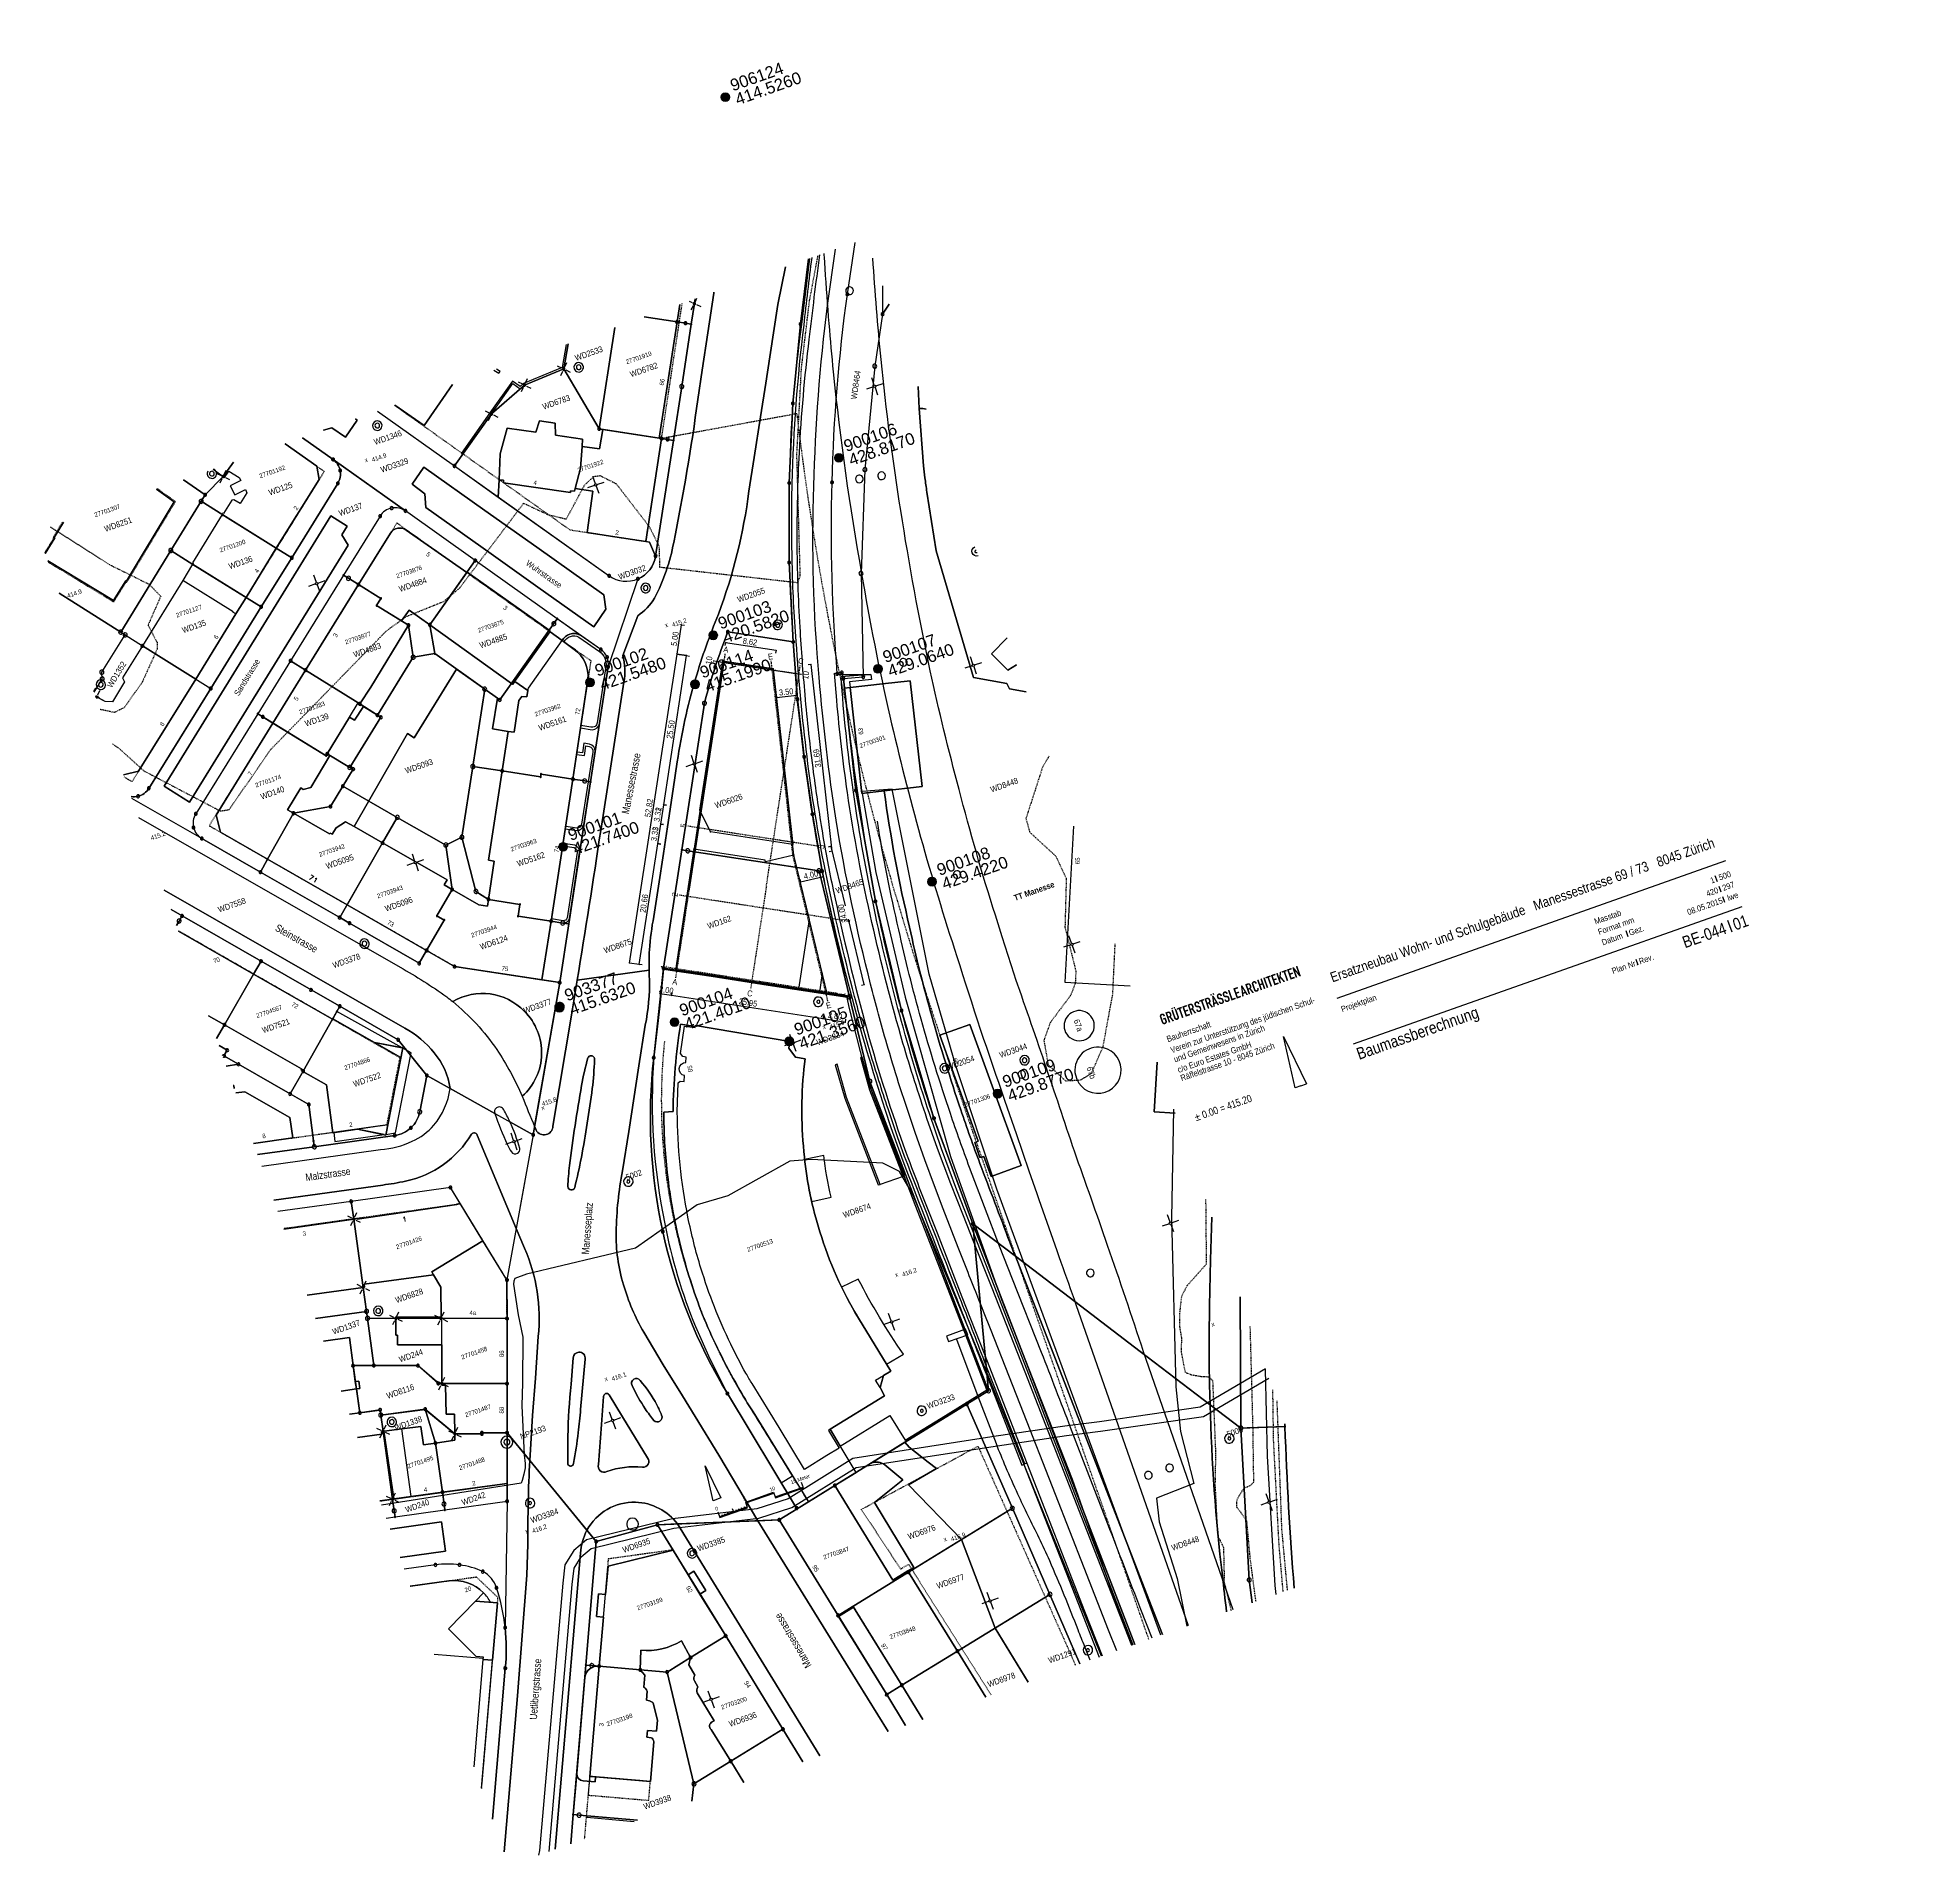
# Model space of a CAD drawing. Header units: metres. Extents: x 679883 to 680199, y 245373 to 245682.
import ezdxf
from ezdxf.enums import TextEntityAlignment as Align

# ---------------------------------------------------------------- set-up
doc = ezdxf.new("R2010")
doc.units = ezdxf.units.M
doc.linetypes.add('DASHDOT', pattern=[1, 0.5, -0.25, 0, -0.25])
for name, color, linetype in [('1 Projekt-EG', 7, 'Continuous'), ('2 Projekt-UG', 7, 'Continuous'), ('5 Projekt-Achsen', 7, 'Continuous'), ('6 Referenzdaten', 7, 'Continuous'), ('7 Projekt-1.OG', 7, 'Continuous'), ('MASSE', 7, 'Continuous')]:
    doc.layers.add(name, color=color, linetype=linetype)
for name, color, linetype, lineweight in [('Fixpunkt', 5, 'Continuous', 0), ('Fixpunkt-Hoehe', 5, 'Continuous', 0), ('Fixpunkt-PNum', 5, 'Continuous', 0)]:
    doc.layers.add(name, color=color, linetype=linetype, lineweight=lineweight)
doc.styles.add('Arial Narrow', font='ARIALN.TTF')
doc.styles.add('Arial Narrow B', font='ARIALNB_0.TTF')
doc.styles.add('simplex', font='simplex_.ttf')
doc.styles.get("Standard").update_dxf_attribs({"font": 'arial.ttf'})
doc.dimstyles.new('ELITE-DIM1', dxfattribs={"dimscale": 10, "dimtxt": 10, "dimasz": 0, "dimexe": 0.3, "dimexo": 56.829, "dimgap": 0.09, "dimtad": 1, "dimdec": 4, "dimdsep": 46, "dimtxsty": 'Arial Narrow', "dimtsz": 0.799999, "dimcen": 0, "dimclrd": 140, "dimclre": 140, "dimclrt": 140, "dimadec": 4, "dimazin": 2, "dimtfac": 1, "dimtdec": 4, "dimtmove": 0, "dimatfit": 3, "dimfxl": 1, "dimtolj": 1, "dimtzin": 0, "dimarcsym": 0})
doc.dimstyles.new('ELITE-DIM10', dxfattribs={"dimscale": 10, "dimtxt": 10, "dimasz": 0, "dimexe": 0.3, "dimexo": 59.592, "dimgap": 0.09, "dimtad": 1, "dimdec": 4, "dimdsep": 46, "dimtxsty": 'Arial Narrow', "dimtsz": 0.799999, "dimcen": 0, "dimclrd": 140, "dimclre": 140, "dimclrt": 140, "dimadec": 4, "dimazin": 2, "dimtfac": 1, "dimtdec": 4, "dimtmove": 0, "dimatfit": 3, "dimfxl": 1, "dimtolj": 1, "dimtzin": 0, "dimarcsym": 0})
doc.dimstyles.new('ELITE-DIM11', dxfattribs={"dimscale": 10, "dimtxt": 10, "dimasz": 0, "dimexe": 0.3, "dimexo": 25.46, "dimgap": 0.09, "dimtad": 1, "dimdec": 4, "dimdsep": 46, "dimtxsty": 'Arial Narrow', "dimtsz": 0.799999, "dimcen": 0, "dimclrd": 140, "dimclre": 140, "dimclrt": 140, "dimadec": 4, "dimazin": 2, "dimtfac": 1, "dimtdec": 4, "dimtmove": 0, "dimatfit": 3, "dimfxl": 1, "dimtolj": 1, "dimtzin": 0, "dimarcsym": 0})
doc.dimstyles.new('ELITE-DIM12', dxfattribs={"dimscale": 10, "dimtxt": 10, "dimasz": 0, "dimexe": 0.3, "dimexo": 22.69, "dimgap": 0.09, "dimtad": 1, "dimdec": 4, "dimdsep": 46, "dimtxsty": 'Arial Narrow', "dimtsz": 0.799999, "dimcen": 0, "dimclrd": 140, "dimclre": 140, "dimclrt": 140, "dimadec": 4, "dimazin": 2, "dimtfac": 1, "dimtdec": 4, "dimtmove": 0, "dimatfit": 3, "dimfxl": 1, "dimtolj": 1, "dimtzin": 0, "dimarcsym": 0})
doc.dimstyles.new('ELITE-DIM2', dxfattribs={"dimscale": 10, "dimtxt": 10, "dimasz": 0, "dimexe": 0.3, "dimexo": 68.469, "dimgap": 0.09, "dimtad": 1, "dimdec": 4, "dimdsep": 46, "dimtxsty": 'Arial Narrow', "dimtsz": 0.799999, "dimcen": 0, "dimclrd": 140, "dimclre": 140, "dimclrt": 140, "dimadec": 4, "dimazin": 2, "dimtfac": 1, "dimtdec": 4, "dimtmove": 0, "dimatfit": 3, "dimfxl": 1, "dimtolj": 1, "dimtzin": 0, "dimarcsym": 0})
doc.dimstyles.new('ELITE-DIM3', dxfattribs={"dimscale": 10, "dimtxt": 10, "dimasz": 0, "dimexe": 0.3, "dimexo": 56.83, "dimgap": 0.09, "dimtad": 1, "dimdec": 4, "dimdsep": 46, "dimtxsty": 'Arial Narrow', "dimtsz": 0.799999, "dimcen": 0, "dimclrd": 140, "dimclre": 140, "dimclrt": 140, "dimadec": 4, "dimazin": 2, "dimtfac": 1, "dimtdec": 4, "dimtmove": 0, "dimatfit": 3, "dimfxl": 1, "dimtolj": 1, "dimtzin": 0, "dimarcsym": 0})
doc.dimstyles.new('ELITE-DIM4', dxfattribs={"dimscale": 10, "dimtxt": 10, "dimasz": 0, "dimexe": 0.3, "dimexo": 38.175, "dimgap": 0.09, "dimtad": 1, "dimdec": 4, "dimdsep": 46, "dimtxsty": 'Arial Narrow', "dimtsz": 0.799999, "dimcen": 0, "dimclrd": 140, "dimclre": 140, "dimclrt": 140, "dimadec": 4, "dimazin": 2, "dimtfac": 1, "dimtdec": 4, "dimtmove": 0, "dimatfit": 3, "dimfxl": 1, "dimtolj": 1, "dimtzin": 0, "dimarcsym": 0})
doc.dimstyles.new('ELITE-DIM5', dxfattribs={"dimscale": 10, "dimtxt": 10, "dimasz": 0, "dimexe": 0.3, "dimexo": 38.16, "dimgap": 0.09, "dimtad": 1, "dimdec": 4, "dimdsep": 46, "dimtxsty": 'Arial Narrow', "dimtsz": 0.799999, "dimcen": 0, "dimclrd": 140, "dimclre": 140, "dimclrt": 140, "dimadec": 4, "dimazin": 2, "dimtfac": 1, "dimtdec": 4, "dimtmove": 0, "dimatfit": 3, "dimfxl": 1, "dimtolj": 1, "dimtzin": 0, "dimarcsym": 0})
doc.dimstyles.new('ELITE-DIM6', dxfattribs={"dimscale": 10, "dimtxt": 10, "dimasz": 0, "dimexe": 0.3, "dimexo": 51.83, "dimgap": 0.09, "dimtad": 1, "dimdec": 4, "dimdsep": 46, "dimtxsty": 'Arial Narrow', "dimtsz": 0.799999, "dimcen": 0, "dimclrd": 140, "dimclre": 140, "dimclrt": 140, "dimadec": 4, "dimazin": 2, "dimtfac": 1, "dimtdec": 4, "dimtmove": 0, "dimatfit": 3, "dimfxl": 1, "dimtolj": 1, "dimtzin": 0, "dimarcsym": 0})
doc.dimstyles.new('ELITE-DIM7', dxfattribs={"dimscale": 10, "dimtxt": 10, "dimasz": 0, "dimexe": 0.3, "dimexo": 67.873, "dimgap": 0.09, "dimtad": 1, "dimdec": 4, "dimdsep": 46, "dimtxsty": 'Arial Narrow', "dimtsz": 0.799999, "dimcen": 0, "dimclrd": 140, "dimclre": 140, "dimclrt": 140, "dimadec": 4, "dimazin": 2, "dimtfac": 1, "dimtdec": 4, "dimtmove": 0, "dimatfit": 3, "dimfxl": 1, "dimtolj": 1, "dimtzin": 0, "dimarcsym": 0})
doc.dimstyles.new('ELITE-DIM8', dxfattribs={"dimscale": 10, "dimtxt": 10, "dimasz": 0, "dimexe": 0.3, "dimexo": 26.788, "dimgap": 0.09, "dimtad": 1, "dimdec": 4, "dimdsep": 46, "dimtxsty": 'Arial Narrow', "dimtsz": 0.799999, "dimcen": 0, "dimclrd": 140, "dimclre": 140, "dimclrt": 140, "dimadec": 4, "dimazin": 2, "dimtfac": 1, "dimtdec": 4, "dimtmove": 0, "dimatfit": 3, "dimfxl": 1, "dimtolj": 1, "dimtzin": 0, "dimarcsym": 0})
doc.dimstyles.new('ELITE-DIM9', dxfattribs={"dimscale": 10, "dimtxt": 10, "dimasz": 0, "dimexe": 0.3, "dimexo": 59.669, "dimgap": 0.09, "dimtad": 1, "dimdec": 4, "dimdsep": 46, "dimtxsty": 'Arial Narrow', "dimtsz": 0.799999, "dimcen": 0, "dimclrd": 140, "dimclre": 140, "dimclrt": 140, "dimadec": 4, "dimazin": 2, "dimtfac": 1, "dimtdec": 4, "dimtmove": 0, "dimatfit": 3, "dimfxl": 1, "dimtolj": 1, "dimtzin": 0, "dimarcsym": 0})

# ---------------------------------------------------------------- blocks, each defined once
blk = doc.blocks.new('C990')
at = {"layer": 'Fixpunkt'}
h = blk.add_hatch(color=256, dxfattribs=at)
edge = h.paths.add_edge_path()
edge.add_arc((0, 0), 0.75, 0, 360)
blk.add_circle((0, 0), 0.75, dxfattribs=at)
blk = doc.blocks.new('B')
at = {"layer": '6 Referenzdaten', "color": 6, "linetype": 'Continuous'}
for points in [[(-5308.840244, -522.90208), (-6146.840244, 424.09792), (-6253.740244, 331.99792), (-5722.740244, -281.40208), (-5308.840244, -522.90208)], [(-5895.940244, -1842.70208), (-5194.740244, -654.60208), (-5301.740244, -530.90208), (-5384.840244, -671.70208), (-5973.440244, -1669.10208), (-6056.940244, -1810.50208), (-5895.940244, -1842.70208)], [(-6088.840244, -1804.10208), (-6479.340244, -1567.80208), (-6879.840244, -1487.60208), (-6909.840244, -1639.70208), (-6088.840244, -1804.10208)], [(-6520.140244, -6140.40208), (-6577.740244, -6120.80208), (-6568.340244, -6094.10208), (-6622.640244, -6072.30208), (-6850.640244, -5670.80208), (-7883.740244, -5309.70208), (-7936.840244, -5576.80208), (-7879.240244, -5588.70208), (-7904.940244, -5710.80208), (-7958.640244, -5700.00208), (-8043.340244, -6101.40208), (-7704.040244, -6169.10208), (-7722.240244, -6255.70208), (-6982.740244, -6411.40208), (-6644.940244, -6968.20208), (-6542.340244, -6654.20208), (-6675.040244, -6605.90208), (-6520.140244, -6140.40208)]]:
    blk.add_lwpolyline(points, dxfattribs=at)
for points in [[(-1996.340244, -5306.70208, -0.0366), (-1790.740244, -4000.80208, -0.029407), (-1503.140244, -3022.00208), (-1354.640244, -3063.90208, -0.034922), (-741.840244, -1713.60208), (-522.240244, -1834.40208), (-513.640244, -1816.90208), (903.259756, -2604.50208), (849.759756, -2706.20208), (904.659756, -2889.60208), (1049.559756, -2969.60208), (970.859756, -3122.70208, 0.052584), (482.959756, -4527.70208, 0.054153), (310.359756, -5805.70208, 0.062564), (435.159756, -7397.80208), (652.659756, -8426.90208), (512.759756, -8455.40208), (389.159756, -8627.60208), (413.259756, -8780.70208), (-639.040244, -9011.80208), (-572.940244, -9335.60208), (387.559756, -9127.20208), (495.859756, -9604.50208), (1191.259756, -9458.60208), (2077.859756, -9262.50208), (2042.159756, -7993.10208), (1980.759756, -5912.00208), (1926.759756, -3682.80208), (2042.059756, -2393.10208), (2060.259756, -2228.00208), (874.559756, -1589.60208), (12.359756, -1125.90208), (-704.440244, -749.30208), (-972.340244, -1312.70208), (-1356.340244, -2092.90208, 0.068762), (-2117.740244, -4803.90208, 0.048847), (-2207.640244, -6615.60208), (-2161.640244, -7210.20208), (-2075.740244, -7865.60208), (-1724.540244, -9589.80208), (-1504.540244, -9541.30208), (-1770.440244, -8298.30208, -0.022068), (-1867.140244, -7821.90208, -0.025957), (-1967.540244, -7159.30208, -0.040864), (-2029.940244, -5926.00208, -0.016465), (-1996.340244, -5306.70208)], [(684.459756, -5315.80208, -0.040785), (802.759756, -4612.20208), (470.659756, -4570.70208, 0.043363), (350.959756, -5278.70208), (684.459756, -5315.80208)], [(950.959756, -8224.40208, -0.034166), (653.859756, -6775.90208), (342.559756, -6813.00208, 0.022934), (435.159756, -7397.80208), (624.459756, -8292.70208), (950.959756, -8224.40208)], [(-7023.940244, -9855.60208, 0.076877), (-7083.540244, -9663.00208), (-7260.640244, -9752.30208), (-7023.940244, -9855.60208)]]:
    blk.add_lwpolyline(points, format="xyb", dxfattribs=at)
blk = doc.blocks.new('B-3')
at = {"layer": '6 Referenzdaten', "color": 4, "linetype": 'Continuous'}
for points in [[(-2120.479606, 9759.471655), (-1201.140244, 8453.29792), (-319.840244, 9073.79792), (370.359756, 9348.59792), (1085.859756, 9383.69792), (1296.189706, 9759.471655)], [(-774.275441, 9759.471655), (-1454.840244, 9266.99792), (-1809.261735, 9759.471655)], [(3297.231682, 9759.471655), (3155.459756, 9494.89792), (2215.159756, 7744.09792), (2252.459756, 7723.99792), (2344.159756, 7675.29792), (2431.859756, 7627.59792), (2867.359756, 8438.79792), (3370.159756, 9378.89792), (3535.759756, 9689.29792), (3571.698086, 9759.471655)], [(-2572.440244, 5573.79792), (-2489.340244, 6061.99792), (-2735.640244, 6412.89792), (-2918.240244, 6284.19792), (-2829.940244, 6174.19792), (-3780.740244, 5401.49792), (-4049.240244, 5193.99792), (-4003.040244, 5135.19792), (-3832.240244, 4917.99792), (-2936.440244, 5638.69792), (-2572.440244, 5573.79792)], [(-2880.140244, 1983.19792), (-2159.640244, 3325.59792), (-1841.340244, 3922.49792), (-2072.340244, 4052.39792), (-1824.840244, 4511.19792), (-1976.440244, 4727.19792), (-2312.140244, 5203.99792), (-3374.640244, 4349.19792), (-3459.240244, 4454.39792), (-4832.540244, 3271.79792), (-4470.040244, 2850.89792), (-3648.040244, 1897.29792), (-3722.640244, 1839.49792), (-3624.940244, 1717.79792), (-3285.940244, 1323.59792), (-3154.740244, 1251.89792), (-3100.740244, 1357.19792), (-2793.440244, 1930.09792), (-2880.140244, 1983.19792)], [(-4373.240244, 890.19792), (-5383.140244, 2067.09792), (-6392.740244, 3239.79792), (-6579.340244, 3073.09792), (-5572.740244, 1904.29792), (-5449.640244, 1760.99792), (-4562.940244, 727.49792), (-4373.240244, 890.19792)], [(6635.422543, 2121.245811), (6462.759756, 2083.69792), (6297.859756, 2436.09792), (6635.422543, 2602.358844)], [(6635.422543, -5003.095969), (6310.259756, -5778.00208), (6635.422543, -5914.407786)], [(2018.320321, -14153.562725), (1932.359756, -12878.60208), (1817.959756, -11296.10208), (1678.659756, -9377.90208), (478.859756, -9638.50208), (520.659756, -9738.60208), (737.659756, -10084.70208), (832.159756, -10235.50208), (295.159756, -10338.70208), (832.759756, -11506.90208), (867.259756, -13106.20208), (1092.469959, -14153.562725)], [(-798.8229, -14153.562725), (-939.940244, -13492.10208), (-1266.640244, -11975.50208), (-1558.540244, -12040.40208), (-1233.140244, -13555.20208), (-1105.056407, -14153.562725)]]:
    blk.add_lwpolyline(points, dxfattribs=at)
for points in [[(-423.340244, 5438.19792), (-1402.140244, 6828.39792), (-2235.940244, 8011.69792, 0.207622), (-2439.740244, 8135.79792, 0.206093), (-2668.840244, 8073.59792), (-3585.540244, 7336.59792), (-4908.540244, 6272.79792), (-5731.240244, 5612.19792), (-5668.140244, 5535.09792), (-5542.440244, 5380.09792), (-4722.240244, 6040.49792), (-3397.140244, 7103.19792), (-2601.140244, 7742.89792, -0.429651), (-2330.140244, 7702.09792), (-1605.940244, 6684.69792), (-1596.940244, 6691.09792), (-617.540244, 5301.29792), (-504.540244, 5380.99792), (-423.340244, 5438.19792)], [(535.859756, 6646.89792), (863.559756, 7270.59792), (594.359756, 7414.49792), (570.059756, 7377.09792), (510.759756, 7404.99792), (495.159756, 7375.89792), (-513.640244, 7910.19792), (-499.440244, 7949.39792), (-569.140244, 7980.79792), (-678.840244, 7711.39792), (644.159756, 5832.29792, 0.261928), (1086.159756, 5620.49792, 0.260827), (1496.459756, 5885.29792), (1477.659756, 6142.19792), (1420.359756, 6172.89792), (951.559756, 6419.59792), (535.859756, 6646.89792)], [(6635.422543, 6698.633561, 0.086272), (6525.359756, 6754.99792), (6274.859756, 5813.59792, 0.00694), (6228.359756, 5616.49792, 0.008355), (6179.659756, 5377.59792), (5992.859756, 4387.89792), (5876.559756, 2157.29792), (6376.559756, 1876.89792), (6388.459756, 1773.49792), (6635.422543, 1636.683157)], [(-812.940244, 2653.59792), (117.559756, 4388.79792, 0.138113), (153.259756, 4547.29792, 0.140528), (95.059756, 4702.49792), (-151.340244, 5052.19792, 0.41914), (-468.240244, 5064.79792), (-324.740244, 4855.69792, -0.265079), (-275.340244, 4304.89792), (-1077.040244, 2795.79792), (-2225.740244, 655.49792), (-2049.440244, 560.99792, 0.369529), (-1917.940244, 593.19792), (-812.940244, 2653.59792)], [(-85.540244, -11683.40208), (-345.940244, -10425.10208), (235.059756, -10223.40208), (30.959756, -9886.10208, 0.250449), (-169.340244, -9779.30208), (-469.040244, -9844.40208), (-881.540244, -9934.00208), (-491.240244, -11768.10208), (-198.140244, -11706.70208), (-85.540244, -11683.40208)], [(-6425.740244, -13187.40208), (-5654.740244, -11484.40208, 0.406751), (-5944.440244, -11579.00208), (-6616.740244, -13067.00208, 0.404589), (-6555.140244, -13222.10208), (-6369.640244, -13306.00208), (-6334.640244, -13228.60208), (-6425.740244, -13187.40208)]]:
    blk.add_lwpolyline(points, format="xyb", dxfattribs=at)
blk = doc.blocks.new('B-4')
at = {"layer": '6 Referenzdaten', "color": 4, "linetype": 'Continuous'}
for points in [[(-5159.459485, 9759.471655, 0.228915), (-5189.740244, 9696.79792, 1), (-5029.740244, 9696.79792, 0.228915), (-5060.021003, 9759.471655)], [(-5149.740244, 9696.79792, 1), (-5069.740244, 9696.79792, 1), (-5149.740244, 9696.79792)], [(3535.759756, 9709.29792, 1), (3535.759756, 9669.29792, 1), (3535.759756, 9709.29792)], [(-8215.696148, 6797.868276, -0.226548), (-8200.140244, 6805.29792, -1), (-8200.140244, 6765.29792, -0.226548), (-8215.696148, 6772.727563)], [(6635.422543, 4072.606003, -0.410056), (6556.559756, 4152.59792, -0.410056), (6635.422543, 4232.589836)], [(6635.422543, 4127.623798, -0.400948), (6611.559756, 4152.59792, -0.400948), (6635.422543, 4177.572041)], [(-8215.696148, 367.627169, -0.215344), (-8196.940244, 376.09792, -1), (-8196.940244, 326.09792, -0.215344), (-8215.696148, 334.56867)]]:
    blk.add_lwpolyline(points, format="xyb", dxfattribs=at)
for points in [[(3450.859756, 9604.39792), (3507.459756, 9660.99792)], [(3465.586021, 9759.471655), (3507.459756, 9717.59792)], [(3563.959756, 9717.69792), (3605.881363, 9759.471655)], [(3564.059756, 9660.99792), (3620.659756, 9604.39792)], [(-8215.696148, 6888.109762), (-8168.140244, 6935.49792)], [(-8215.696148, 6813.253823), (-8168.140244, 6765.69792)], [(-8171.940244, 6813.69792), (-8115.240244, 6870.19792)], [(-8171.840244, 6756.99792), (-8115.240244, 6700.39792)]]:
    blk.add_lwpolyline(points, dxfattribs=at)
blk = doc.blocks.new('B-5')
at = {"layer": '6 Referenzdaten', "color": 4, "attachment_point": 5, "style": 'Arial Narrow'}
for s, insert, char_height, width in [('WD8251', (-6889.840244, 9417.29792), 100, 464.1), ('WD125', (-4101.340244, 9070.69792), 100, 397.95), ('WD3329', (-2152.740244, 8802.19792), 99.99995, 464.099768), ('WD6783', (780.359756, 8895.19792), 100, 464.1), ('WD6782', (2357.359756, 8918.49792), 100, 464.1), ('WD137', (-3100.340244, 8345.39792), 100, 397.95), ('WD136', (-5152.740244, 8118.69792), 100, 397.95), ('WD135', (-6256.040244, 7362.39792), 100, 397.95), ('WD4884', (-2533.740244, 6797.49792), 99.99999, 464.099954), ('WD4883', (-3628.240244, 6010.59792), 100, 464.1), ('WD4885', (-1567.640244, 5447.29792), 99.99995, 464.099768), ('WD139', (-4824.640244, 5184.49792), 100, 397.95), ('WD140', (-5942.340244, 4270.99792), 100, 397.95), ('WD5093', (-3457.740244, 3869.49792), 100, 464.1), ('WD5161', (-1089.440244, 3801.09792), 100, 464.1), ('WD5095', (-5257.340244, 2794.19792), 100, 464.1), ('WD7558', (-7221.240244, 2709.69792), 100, 464.1), ('WD5096', (-4556.440244, 1785.49792), 100, 464.1), ('WD5162', (-2198.040244, 1756.89792), 99.99995, 464.099768), ('WD6026', (1281.459756, 1572.09792), 99.99999, 464.099954), ('WD6124', (-3256.840244, 641.59792), 100, 464.1), ('WD7521', (-7198.940244, 538.89792), 100, 464.1), ('WD8448', (5761.259756, 273.79792), 100, 464.1), ('WD8675', (-1302.540244, -113.60208), 100, 464.1), ('WD162', (448.259756, -307.50208), 100, 397.95), ('WD8465', (2729.359756, -468.10208), 100, 464.1), ('WD7522', (-6050.640244, -831.20208), 100, 464.1), ('WD6828', (-6595.340244, -4510.90208), 100, 464.1), ('WD244', (-6905.140244, -5475.80208), 100, 397.95), ('WD8674', (1018.259756, -5676.40208), 100, 464.1), ('WD8116', (-7274.440244, -5987.40208), 100, 455.7), ('WD240', (-7650.240244, -7904.80208), 100, 397.95), ('WD242', (-6711.640244, -8106.60208), 100, 397.95), ('WD6935', (-4381.440244, -9769.30208), 100, 464.1), ('WD6976', (239.959756, -11162.70208), 100, 464.1), ('WD6977', (419.459756, -12110.90208), 100, 464.1), ('WD8448', (4375.959756, -12827.50208), 100, 464.1), ('WD6936', (-3666.040244, -13140.80208), 100, 464.1), ('WD3938', (-5492.940244, -13976.40208), 99.99994, 464.099722), ('WD6978', (677.659756, -13964.70208), 100, 464.1)]:
    blk.add_mtext(s, dxfattribs=dict(at, insert=insert, char_height=char_height, width=width))
at = {"layer": '6 Referenzdaten', "color": 4, "insert": (5649.659756, 7484.29792), "char_height": 99.99999, "width": 464.099954, "attachment_point": 5, "rotation": 62.281494, "style": 'Arial Narrow'}
blk.add_mtext('WD8464', dxfattribs=at)
blk = doc.blocks.new('B-6')
at = {"layer": '6 Referenzdaten', "color": 4, "attachment_point": 5, "style": 'Arial Narrow'}
for s, insert, char_height, width, rotation in [('Sandstrasse', (-5697.840244, 6252.79792), 99.99995, 663.599668, 38.97), ('Wuhrstrasse', (-384.620692, 6225.189165), 99.99994, 668.849599, 305.190008), ('Manessestrasse', (-173.76538, 2398.203864), 125, 1086.75, 59.4), ('Steinstrasse', (-6378.894574, 1814.920718), 124.99995, 821.624671, 311.040008), ('Malzstrasse', (-7206.255464, -2119.659188), 124.99999, 796.68743, 348.660008), ('Manesseplatz', (-3361.643608, -4451.158833), 124.99999, 920.062419, 66.06), ('Uetlibergstrasse', (-6781.955313, -11499.542288), 125, 1077.5625, 66.282731), ('Manessestrasse', (-2422.310779, -12169.22986), 124.99994, 1086.749478, 101.07)]:
    blk.add_mtext(s, dxfattribs=dict(at, insert=insert, char_height=char_height, width=width, rotation=rotation))
blk = doc.blocks.new('B-7')
at = {"layer": '6 Referenzdaten', "color": 4, "attachment_point": 7, "style": 'Arial Narrow'}
for s, insert, char_height, width in [('WD2533', (1328.612697, 9437.814356), 99.99999, 464.099954), ('WD1346', (-2347.216715, 9230.014346), 99.99995, 464.099768), ('WD3032', (787.312697, 5707.414358), 100, 464.1), ('WD2055', (2554.461141, 4676.515358), 99.99999, 464.099954), ('WD3378', (-5951.987303, 1126.614358), 100, 464.1), ('WD3377', (-3165.187303, -668.985642), 100, 464.1), ('WD3234', (1322.612697, -2825.567335), 100, 464.1), ('5002', (-2474.376608, -3902.60208), 100, 264.6), ('WD2054', (3257.312697, -3955.985642), 100, 464.1), ('WD3044', (4165.512697, -4058.585642), 100, 464.1), ('WD1337', (-8019.916715, -4708.985642), 100, 464.1), ('WD1338', (-7572.316715, -6591.485642), 100, 464.1), ('WD3384', (-5921.887303, -8828.885642), 100, 464.1), ('WD3233', (1035.712697, -9240.785642), 100, 464.1), ('WD3385', (-3426.487303, -10217.185642), 100, 464.1), ('5008', (5653.623392, -11380.50208), 100, 264.6), ('WD1291', (1535.583285, -13977.785642), 100, 464.1)]:
    blk.add_mtext(s, dxfattribs=dict(at, insert=insert, char_height=char_height, width=width))
at = {"layer": '6 Referenzdaten', "color": 4, "insert": (-7914.723698, 6839.469038), "char_height": 99.99999, "width": 464.099954, "attachment_point": 7, "rotation": 39.052764, "style": 'Arial Narrow'}
blk.add_mtext('WD1352', dxfattribs=at)
blk = doc.blocks.new('B-8')
at = {"layer": '6 Referenzdaten', "color": 4, "insert": (-5619.046126, -7435.585642), "char_height": 100, "width": 430.5, "attachment_point": 7, "style": 'Arial Narrow'}
blk.add_mtext('NP2193', dxfattribs=at)
blk = doc.blocks.new('B-9')
at = {"layer": '6 Referenzdaten', "color": 4, "linetype": 'Continuous'}
for points in [[(3571.698086, 9759.471655), (3535.759756, 9689.29792), (3370.159756, 9378.89792), (2867.359756, 8438.79792), (2431.859756, 7627.59792), (1496.459756, 5885.29792, -0.260827), (1086.159756, 5620.49792), (117.559756, 4388.79792), (-812.940244, 2653.59792), (-1917.940244, 593.19792), (-1960.740244, 513.29792), (-2434.240244, -370.50208), (-3644.440244, -2523.50208, 0.000099), (-3640.040244, -2590.00208, 0.763759), (-3351.840244, -2622.30208), (-2413.340244, -924.20208, 0.000879), (-2140.940244, -430.90208, 0.003724), (-924.540244, 1820.19792), (280.259756, 4053.19792, 0.114172), (412.559756, 4488.49792), (876.559756, 5033.09792, 0.097095), (1241.159756, 5218.49792, 0.072722), (1860.059756, 5998.09792, 0.016417), (3050.059756, 8140.99792), (3284.659756, 8582.79792), (3585.659756, 9147.19792), (3901.559756, 9744.79792), (3909.451476, 9759.471655), (3901.559756, 9744.79792), (3585.659756, 9147.19792), (3284.659756, 8582.79792), (3050.059756, 8140.99792, -0.016417), (1860.059756, 5998.09792, -0.072722), (1241.159756, 5218.49792, -0.097095), (876.559756, 5033.09792), (412.559756, 4488.49792, -0.114172), (280.259756, 4053.19792), (-924.540244, 1820.19792, -0.003724), (-2140.940244, -430.90208), (-940.340244, -677.90208, -0.018738), (-820.540244, -356.60208, -0.02998), (-563.140244, 151.79792), (-318.140244, 607.99792), (-51.340244, 1103.69792), (162.159756, 1505.99792), (463.559756, 2071.89792), (681.759756, 2485.99792, -0.035073), (1441.059756, 3704.69792, -0.027756), (2170.459756, 4606.99792, 0.058077), (3348.659756, 6393.99792), (3621.559756, 6901.89792), (3950.259756, 7511.89792), (4224.759756, 8021.19792), (4436.759756, 8417.59792), (4860.859756, 9202.89792), (5195.766989, 9759.471655)], [(-2120.479606, 9759.471655), (-1201.140244, 8453.29792), (-678.840244, 7711.39792), (644.159756, 5832.29792, 0.261928), (1086.159756, 5620.49792), (117.559756, 4388.79792, 0.138113), (153.259756, 4547.29792, 0.140528), (95.059756, 4702.49792), (-151.340244, 5052.19792), (-423.340244, 5438.19792), (-1402.140244, 6828.39792), (-2235.940244, 8011.69792), (-3099.440244, 9240.49792), (-3465.469672, 9759.471655)], [(5195.766989, 9759.471655), (4860.859756, 9202.89792), (4436.759756, 8417.59792), (4224.759756, 8021.19792), (3950.259756, 7511.89792), (3621.559756, 6901.89792), (3348.659756, 6393.99792, -0.058077), (2170.459756, 4606.99792, 0.027756), (1441.059756, 3704.69792, 0.035073), (681.759756, 2485.99792), (463.559756, 2071.89792), (162.159756, 1505.99792), (-51.340244, 1103.69792), (-318.140244, 607.99792), (-563.140244, 151.79792, 0.02998), (-820.540244, -356.60208, 0.018738), (-940.340244, -677.90208, 0.007818), (-983.840244, -817.00208, -0.057731), (-1309.740244, -1528.80208), (-1638.340244, -2140.90208), (-2173.440244, -3131.90208), (-2491.140244, -3721.80208, 0.045561), (-2936.940244, -4661.10208, 0.082899), (-3118.640244, -5543.00208, 0.056536), (-3065.140244, -6415.10208), (-2935.040244, -7042.90208), (-2805.640244, -7645.10208), (-2719.540244, -8045.40208), (-2558.440244, -8795.50208), (-2306.640244, -10061.20208), (-1960.240244, -10168.30208), (-1616.140244, -10093.50208), (-1619.540244, -10076.90208), (-2076.140244, -7861.60208, -0.081953), (-2193.240244, -4919.70208, -0.081957), (-1359.240244, -2096.10208), (-697.040244, -728.00208), (94.559756, 748.69792), (259.659756, 1056.59792), (868.359756, 2190.79792), (1163.159756, 2739.99792), (1444.559756, 3264.39792, -0.013045), (1819.259756, 3778.69792, -0.012799), (2218.359756, 4270.39792), (3203.859756, 3741.29792), (3587.659756, 5028.79792), (4035.759756, 6297.09792), (4543.159756, 7543.39792), (5110.959756, 8764.39792), (5607.420958, 9759.471655)], [(-8215.696148, 5006.460093, 0.095567), (-8103.440244, 4971.59792, 0.195659), (-7887.340244, 5037.69792), (-6337.840244, 6281.59792), (-5073.040244, 7296.59792), (-4310.640244, 7907.39792), (-3157.640244, 8832.69792, 0.190751), (-3048.340244, 9024.19792, 0.191974), (-3099.440244, 9240.49792), (-2235.940244, 8011.69792, 0.207622), (-2439.740244, 8135.79792, 0.206093), (-2668.840244, 8073.59792), (-3585.540244, 7336.59792), (-4908.540244, 6272.79792), (-5731.240244, 5612.19792), (-7282.740244, 4367.19792, 0.203663), (-7394.840244, 4160.59792, 0.201476), (-7324.740244, 3938.59792), (-8215.696148, 4974.478764)], [(6635.422543, 7106.374417), (6525.359756, 6754.99792, -0.086272), (6635.422543, 6698.633561)], [(-8215.696148, 4632.505335), (-4891.840244, 772.29792, -0.031122), (-4314.740244, 37.99792, -0.009057), (-4245.940244, -70.80208, -0.34992), (-3157.140244, -632.00208, -0.431044), (-3671.140244, -1970.20208, 0.00814), (-3644.440244, -2523.50208), (-2434.240244, -370.50208), (-2701.840244, -227.30208), (-4018.340244, 477.19792), (-4373.240244, 890.19792), (-4562.940244, 727.49792), (-5449.640244, 1760.99792), (-5572.740244, 1904.29792), (-6579.340244, 3073.09792), (-7324.740244, 3938.59792), (-8215.696148, 4974.478764)], [(-8215.696148, 4632.505335), (-4891.840244, 772.29792, -0.031122), (-4314.740244, 37.99792, -0.009057), (-4245.940244, -70.80208, -0.072262), (-3814.840244, -1082.10208, -0.046287), (-3671.140244, -1970.20208, 0.00814), (-3644.440244, -2523.50208), (-3713.140244, -2645.60208), (-4010.040244, -2309.10208, 0.021117), (-4042.040244, -2082.30208, 0.485939), (-4149.140244, -2010.50208, 0.327277), (-4204.940244, -2088.20208), (-4777.240244, -1439.40208, 0.147896), (-4829.540244, -782.90208, 0.097544), (-5158.140244, -222.60208), (-7839.840244, 2891.89792), (-8215.696148, 3328.613166)], [(-8215.696148, 3328.613166), (-7839.840244, 2891.89792), (-5158.140244, -222.60208, -0.097544), (-4829.540244, -782.90208, -0.147896), (-4777.240244, -1439.40208), (-5075.040244, -1101.80208), (-5330.440244, -370.40208), (-6071.740244, 490.19792), (-6436.740244, 914.09792), (-7072.240244, 1653.09792), (-8075.840244, 2818.89792), (-8215.696148, 2981.471533)], [(-8215.696148, -1620.050645), (-6228.840244, -2022.50208, 0.094922), (-5676.740244, -2069.10208, 0.109146), (-5241.340244, -1934.20208, 0.146102), (-4777.240244, -1439.40208), (-5075.040244, -1101.80208), (-5392.440244, -1643.30208, -0.156494), (-5621.540244, -1845.50208, -0.155652), (-5924.140244, -1878.80208), (-7268.140244, -1604.80208), (-8215.696148, -1411.198544)], [(-8215.696148, -1620.050645), (-6228.840244, -2022.50208, 0.094922), (-5676.740244, -2069.10208, 0.109146), (-5241.340244, -1934.20208, 0.146102), (-4777.240244, -1439.40208), (-4204.940244, -2088.20208, 0.027359), (-4179.940244, -2651.10208, 0.022768), (-4156.440244, -2796.50208, 0.396839), (-4067.040244, -2851.40208, 0.3101), (-4005.140244, -2790.40208, 0.044256), (-4010.040244, -2309.10208), (-3713.140244, -2645.60208), (-4509.540244, -4042.30208), (-4606.540244, -2335.00208, 0.63113), (-4693.840244, -2291.20208, -0.206087), (-6007.440244, -2667.50208, -0.019894), (-6393.940244, -2599.00208), (-8215.696148, -2227.646127)], [(-3072.340244, -3279.10208, 0.012503), (-2511.840244, -2243.40208, 0.017201), (-2312.740244, -1796.40208, 0.438009), (-2342.040244, -1714.30208, 0.31262), (-2409.240244, -1730.10208, 0.029643), (-2664.040244, -2133.80208, 0.012741), (-3308.240244, -3342.20208, 0.02054), (-3452.340244, -3667.10208, 0.405369), (-3422.640244, -3737.40208, 0.385024), (-3348.640244, -3721.70208, 0.007395), (-3072.340244, -3279.10208)], [(-4005.140244, -2790.40208, 0.044256), (-4010.040244, -2309.10208, 0.021117), (-4042.040244, -2082.30208, 0.485939), (-4149.140244, -2010.50208, 0.327277), (-4204.940244, -2088.20208, 0.027359), (-4179.940244, -2651.10208, 0.022768), (-4156.440244, -2796.50208, 0.396839), (-4067.040244, -2851.40208, 0.3101), (-4005.140244, -2790.40208)], [(-8215.696148, -2227.646127), (-6393.940244, -2599.00208, 0.019894), (-6007.440244, -2667.50208, 0.206087), (-4693.840244, -2291.20208, -0.63113), (-4606.540244, -2335.00208), (-4509.540244, -4042.30208), (-4948.440244, -4812.10208), (-5109.940244, -4051.60208), (-5262.840244, -3331.70208), (-5328.940244, -3020.40208), (-6989.840244, -2681.90208), (-8215.696148, -2432.045601)], [(-5048.740244, -6535.20208), (-4767.640244, -5889.90208, 0.127832), (-4488.840244, -4406.60208), (-4509.540244, -4042.30208), (-4948.440244, -4812.10208), (-5164.740244, -5426.20208), (-5531.040244, -6462.40208), (-5807.940244, -7247.40208), (-5602.140244, -7815.60208), (-5529.340244, -7645.10208), (-5302.340244, -7113.70208), (-5048.740244, -6535.20208)], [(-4504.440244, -7288.10208), (-4150.040244, -6515.20208, 0.474643), (-4209.940244, -6366.10208, 0.362206), (-4332.540244, -6422.30208), (-4514.640244, -6835.30208, 0.022215), (-4857.840244, -7645.10208, 0.003435), (-4871.140244, -7680.20208), (-5012.540244, -8072.10208, 1), (-4922.340244, -8107.90208, 0.016664), (-4671.640244, -7645.10208, 0.01226), (-4504.440244, -7288.10208)], [(-8215.696148, -13909.153276), (-7120.240244, -11496.50208), (-6293.840244, -9628.10208), (-6103.840244, -9137.10208, -0.013074), (-5602.140244, -7815.60208), (-5807.940244, -7247.40208), (-6093.140244, -8055.00208), (-6193.440244, -8338.90208), (-6935.440244, -10340.30208, -0.052249), (-7161.340244, -10989.10208), (-8215.696148, -13320.187133)], [(-3711.240244, -8437.70208), (-3879.140244, -7645.10208), (-3969.640244, -7217.80208, 0.38805), (-4016.040244, -7177.00208, 0.293405), (-4064.240244, -7211.40208), (-4256.140244, -7645.10208), (-4531.240244, -8267.10208, 0.664878), (-4438.040244, -8425.60208, -0.113104), (-3843.140244, -8557.90208, 0.667787), (-3711.240244, -8437.70208)], [(-3265.040244, -7645.10208, 0.058182), (-3391.840244, -7164.20208, 0.95146), (-3550.240244, -7199.10208, 0.037882), (-3470.340244, -7645.10208, 0.019511), (-3401.240244, -7875.00208, 0.870473), (-3246.440244, -7835.10208, 0.022099), (-3265.040244, -7645.10208)], [(-7385.067587, -14153.562725), (-5315.540244, -9580.10208, -0.112697), (-5082.840244, -9249.30208), (-5602.140244, -7815.60208, 0.013074), (-6103.840244, -9137.10208), (-6293.840244, -9628.10208), (-7120.240244, -11496.50208), (-8215.696148, -13909.153276)], [(-8215.696148, -7924.434422), (-8065.040244, -7955.30208), (-7233.540244, -8125.60208), (-6193.440244, -8338.90208), (-6935.440244, -10340.30208, 0.052365), (-6849.140244, -9658.60208, 0.207806), (-6975.740244, -9322.70208, 0.071674), (-7307.340244, -9084.90208, 0.071474), (-7692.440244, -8950.20208), (-8215.696148, -8843.126809)], [(-3604.440244, -9660.00208, 0.225917), (-4151.340244, -9076.80208, 0.282046), (-5082.840244, -9249.30208), (-4998.140244, -9483.10208), (-3931.040244, -9559.00208), (-3604.440244, -9660.00208)], [(-7107.640393, -14153.562725), (-6904.240244, -13703.20208), (-6616.740244, -13067.00208), (-5944.440244, -11579.00208), (-5860.040244, -11392.30208), (-4998.140244, -9483.10208), (-5082.840244, -9249.30208, 0.112697), (-5315.540244, -9580.10208), (-7385.067587, -14153.562725)], [(5103.27559, -14153.562725), (5189.159756, -13769.80208), (5910.159756, -11304.50208), (5553.559756, -10760.00208, 0.02332), (4786.159756, -13546.20208, 0.001121), (4646.943562, -14153.562725)]]:
    blk.add_lwpolyline(points, format="xyb", dxfattribs=at)
for points in [[(-3087.297694, 9759.471655), (-2939.140244, 9751.59792), (-2777.140244, 9524.19792), (-2493.840244, 9728.59792), (-2515.518546, 9759.471655)], [(-2515.518546, 9759.471655), (-2493.840244, 9728.59792), (-2777.140244, 9524.19792), (-2939.140244, 9751.59792), (-3087.297694, 9759.471655)], [(6635.422543, 8912.777017), (6474.359756, 8459.69792), (6635.422543, 8582.560046)], [(-1112.840244, 6845.69792), (-1890.340244, 7954.59792), (-1828.240244, 8175.19792), (-1979.840244, 8401.49792), (-1695.440244, 8605.79792), (-968.440244, 7575.19792), (-345.140244, 6692.49792), (452.359756, 5556.69792), (404.659756, 5317.29792), (110.259756, 5103.59792), (-557.440244, 6054.69792), (-1112.840244, 6845.69792)], [(-345.140244, 6692.49792), (-968.440244, 7575.19792), (-1695.440244, 8605.79792), (-1979.840244, 8401.49792), (-1828.240244, 8175.19792), (-1890.340244, 7954.59792), (-1112.840244, 6845.69792), (-557.440244, 6054.69792), (110.259756, 5103.59792), (404.659756, 5317.29792), (452.359756, 5556.69792), (-345.140244, 6692.49792)], [(-7315.940244, 4588.89792), (-7629.640244, 4983.69792), (-3451.840244, 8356.19792), (-3249.440244, 8100.19792), (-3381.140244, 7989.69792), (-3341.240244, 7789.39792), (-7315.940244, 4588.89792)], [(-7315.940244, 4588.89792), (-3341.240244, 7789.39792), (-3381.140244, 7989.69792), (-3249.440244, 8100.19792), (-3451.840244, 8356.19792), (-7629.640244, 4983.69792), (-7315.940244, 4588.89792)], [(6635.422543, 2602.358844), (6297.859756, 2436.09792), (6462.759756, 2083.69792), (6635.422543, 2121.245811)], [(6635.422543, -7783.183533), (6371.759756, -8453.20208), (6100.159756, -9178.70208), (5918.359756, -9672.00208), (5768.459756, -10094.10208), (5654.359756, -10437.20208), (5553.559756, -10760.00208), (5910.159756, -11304.50208), (6635.422543, -9211.086908)], [(-8215.696148, -8632.114452), (-7454.340244, -8784.90208), (-7353.340244, -8296.70208), (-8215.696148, -8124.807985)], [(-8215.696148, -8124.807985), (-7353.340244, -8296.70208), (-7454.340244, -8784.90208), (-8215.696148, -8632.114452)], [(-2640.899018, -14153.562725), (-2960.640244, -12668.50208), (-3604.440244, -9660.00208), (-3931.040244, -9559.00208), (-3824.940244, -10053.20208), (-3722.740244, -10529.20208), (-3610.740244, -10505.20208), (-3530.440244, -10879.50208), (-3642.440244, -10903.50208), (-3468.340244, -11714.60208), (-3080.640244, -13524.30208), (-2945.451904, -14153.562725)], [(-1418.531867, -14153.562725), (-1629.740244, -13180.60208), (-2306.640244, -10061.20208), (-3604.440244, -9660.00208), (-2960.640244, -12668.50208), (-2640.899018, -14153.562725)], [(-1105.056407, -14153.562725), (-1233.140244, -13555.20208), (-1558.540244, -12040.40208), (-1562.940244, -12019.80208), (-1960.240244, -10168.30208), (-2306.640244, -10061.20208), (-1629.740244, -13180.60208), (-1418.531867, -14153.562725)]]:
    blk.add_lwpolyline(points, dxfattribs=at)
blk = doc.blocks.new('B-10')
at = {"layer": '6 Referenzdaten', "color": 4, "linetype": 'Continuous'}
blk.add_lwpolyline([(6635.422543, -11485.544575, 0.000147), (6621.659756, -11526.70208, 0.011802), (5859.522798, -14153.562725)], format="xyb", dxfattribs=at)
blk = doc.blocks.new('B-11')
at = {"layer": '6 Referenzdaten', "color": 6, "linetype": 'Continuous'}
for points in [[(6635.422543, 8912.777017), (6474.359756, 8459.69792), (6056.359756, 7676.69792), (5317.859756, 6083.19792), (4670.959756, 4450.99792), (4123.459756, 2786.19792), (3798.259756, 2873.59792), (3805.759756, 2977.69792), (3727.659756, 2984.59792, -0.027439), (4722.059756, 6066.79792, -0.027028), (6025.059756, 8976.29792), (6442.602538, 9759.471655)], [(-3671.140244, -1970.20208, 0.431044), (-3157.140244, -632.00208, 0.34992), (-4245.940244, -70.80208, -0.072262), (-3814.840244, -1082.10208, -0.046287), (-3671.140244, -1970.20208)], [(6635.422543, -9211.086908), (5910.159756, -11304.50208), (6013.059756, -11336.60208), (6025.959756, -11340.60208), (6621.659756, -11526.70208, -0.000147), (6635.422543, -11485.544575)], [(5859.522798, -14153.562725, -0.011802), (6621.659756, -11526.70208), (6025.959756, -11340.60208), (6013.059756, -11336.60208), (5910.159756, -11304.50208), (5189.159756, -13769.80208), (5103.27559, -14153.562725)]]:
    blk.add_lwpolyline(points, format="xyb", dxfattribs=at)
blk = doc.blocks.new('B-12')
at = {"layer": '6 Referenzdaten', "color": 9, "linetype": 'Continuous'}
for points in [[(-3772.510641, 9759.471655), (-3395.940244, 9224.79792), (-3431.540244, 8997.69792), (-4505.040244, 8145.59792), (-5261.440244, 7532.09792), (-5517.440244, 7326.09792), (-6524.640244, 6515.49792), (-7956.740244, 5370.89792), (-8215.696148, 5394.575907)], [(-5066.509609, 9759.471655), (-4945.440244, 9587.49792), (-4929.940244, 9565.69792), (-4823.240244, 9640.39792), (-4694.940244, 9480.79792), (-4686.840244, 9425.39792), (-4885.140244, 9398.99792), (-4863.140244, 9229.39792), (-4664.540244, 9253.39792), (-4661.340244, 9193.19792), (-4829.440244, 9061.59792), (-4908.240244, 9158.69792), (-4939.640244, 9159.59792), (-5149.040244, 8993.89792), (-5156.840244, 9004.29792), (-5176.840244, 8988.09792), (-5920.340244, 8387.69792), (-5912.240244, 8377.49792), (-5927.340244, 8364.09792), (-6172.840244, 8156.79792), (-7186.940244, 7344.69792), (-7684.540244, 6946.39792), (-7673.440244, 6869.69792), (-7979.540244, 6620.49792), (-8095.240244, 6668.29792), (-8200.140244, 6785.29792), (-8215.696148, 6804.500198)], [(-8215.696148, 9362.712247), (-7972.440244, 9556.09792), (-7981.540244, 9568.69792), (-7749.256309, 9759.471655)], [(-6079.213359, 9759.471655), (-5866.740244, 9459.89792), (-7078.940244, 8462.79792), (-7086.540244, 8472.49792), (-7392.440244, 8227.19792), (-8215.696148, 9233.51298)], [(1296.189706, 9759.471655), (1085.859756, 9383.69792), (370.359756, 9348.59792), (-319.840244, 9073.79792), (-1201.140244, 8453.29792), (-678.840244, 7711.39792), (-569.140244, 7980.79792), (-402.640244, 8389.59792), (-148.740244, 8757.29792), (285.859756, 8531.59792), (407.759756, 8694.59792), (644.959756, 8568.29792), (583.259756, 8373.09792), (990.659756, 8156.19792), (941.959756, 8046.69792), (1206.959756, 7906.39792), (1370.659756, 8198.49792), (1314.259756, 8228.79792), (2132.139011, 9759.471655)], [(1496.459756, 5885.29792), (2431.859756, 7627.59792), (2344.159756, 7675.29792), (2252.459756, 7723.99792), (1420.359756, 6172.89792), (1477.659756, 6142.19792), (1496.459756, 5885.29792)], [(-1520.340244, 4664.19792), (-2489.340244, 6061.99792), (-2572.440244, 5573.79792), (-2936.440244, 5638.69792), (-3832.240244, 4917.99792), (-4003.040244, 5135.19792), (-4225.840244, 4963.19792), (-4287.140244, 5040.39792), (-4848.640244, 4581.59792), (-4815.440244, 4541.39792), (-5300.340244, 4136.09792), (-5431.440244, 4150.79792), (-5462.740244, 4191.69792), (-5797.340244, 3913.79792), (-5722.940244, 3826.19792), (-5265.140244, 3295.59792), (-5250.640244, 3305.89792), (-5221.540244, 3274.19792), (-5124.240244, 3356.69792), (-4942.140244, 3399.09792), (-4832.540244, 3271.79792), (-3459.240244, 4454.39792), (-3374.640244, 4349.19792), (-2312.140244, 5203.99792), (-1976.440244, 4727.19792), (-1824.840244, 4511.19792), (-2072.340244, 4052.39792), (-1841.340244, 3922.49792), (-1750.640244, 3878.89792), (-1493.740244, 4355.09792), (-1426.840244, 4402.09792), (-1346.740244, 4364.19792), (-1296.340244, 4460.19792), (-1453.340244, 4680.89792), (-1506.040244, 4643.79792), (-1520.340244, 4664.19792)], [(-8215.696148, 2596.136493), (-7262.940244, 1489.39792), (-6262.340244, 324.49792), (-6253.740244, 331.99792), (-5722.740244, -281.40208), (-5300.040244, -528.00208), (-6062.540244, -1820.00208), (-6479.340244, -1567.80208), (-6894.540244, -1484.70208), (-6724.540244, -687.60208), (-7025.740244, -340.10208), (-7020.140244, -335.20208), (-7045.840244, -302.70208), (-7033.640244, -291.00208), (-8013.940244, 844.69792), (-8215.696148, 1079.081347)], [(-8215.696148, 544.78664), (-8111.940244, 424.29792), (-8196.940244, 351.09792), (-8011.840244, 135.79792), (-8215.696148, 177.023049), (-8011.840244, 135.79792), (-8196.940244, 351.09792), (-8111.940244, 424.29792), (-8215.696148, 544.78664)], [(-8215.696148, -172.368251), (-8206.140244, -174.40208), (-8215.696148, -226.854309)], [(-8215.696148, -302.014775), (-8066.540244, -336.20208), (-7492.740244, -998.40208), (-7558.840244, -1343.10208), (-8215.696148, -1208.26225)], [(6635.422543, -769.714361), (5618.459756, -3206.20208), (6635.422543, -3631.849343)], [(-8215.696148, -2748.304401), (-7046.640244, -2977.70208), (-6988.340244, -2989.50208), (-6990.540244, -2998.10208), (-5324.740244, -3326.00208), (-5323.940244, -3320.80208), (-5262.840244, -3331.70208), (-5328.940244, -3020.40208), (-6989.840244, -2681.90208), (-8215.696148, -2432.045601)], [(3889.159756, -5884.30208), (3346.759756, -5888.00208), (3347.359756, -5528.80208), (3276.359756, -5525.40208), (3279.559756, -5255.60208), (3342.659756, -5253.90208), (3331.159756, -4260.10208), (3334.559756, -4263.70208), (3327.059756, -3351.70208), (3865.859756, -3349.80208), (3875.359756, -4385.90208), (3889.159756, -5884.30208)], [(-8215.696148, -6481.373078), (-7809.440244, -6564.80208), (-7800.540244, -6518.90208), (-7775.340244, -6524.20208), (-7753.940244, -6528.80208), (-7462.240244, -6591.10208), (-7147.040244, -6658.40208), (-7207.140244, -6968.20208), (-7006.340244, -7009.30208), (-6679.740244, -7072.20208), (-6644.940244, -6968.20208), (-6542.340244, -6654.20208), (-6675.040244, -6605.90208), (-6520.140244, -6140.40208), (-6577.740244, -6120.80208), (-6568.340244, -6094.10208), (-6351.240244, -5479.50208), (-7055.340244, -5227.60208), (-7002.640244, -5072.80208), (-7029.940244, -5062.70208), (-6935.840244, -4795.20208), (-6929.140244, -4775.60208), (-6207.840244, -5030.00208), (-6041.040244, -4551.90208), (-6087.240244, -4315.90208), (-7246.440244, -4075.10208), (-7256.440244, -4124.70208), (-7280.440244, -4120.10208), (-8215.696148, -3929.172455)], [(-8215.696148, -4752.918928), (-7782.340244, -4838.40208), (-7883.540244, -5308.60208), (-7936.840244, -5576.80208), (-7879.240244, -5588.70208), (-7904.940244, -5710.80208), (-7961.240244, -5699.50208), (-8215.696148, -5648.331278)], [(6635.422543, -5914.407786), (6310.259756, -5778.00208), (6635.422543, -5003.095969)], [(-8215.696148, -7924.434422), (-8065.040244, -7955.30208), (-7233.540244, -8125.60208), (-6193.440244, -8338.90208), (-6093.140244, -8055.00208), (-7171.740244, -7831.70208), (-7692.940244, -7724.00208), (-7979.240244, -7664.90208), (-8005.240244, -7659.50208), (-8215.696148, -7616.414195)]]:
    blk.add_lwpolyline(points, dxfattribs=at)
for points in [[(-3465.469672, 9759.471655), (-3099.440244, 9240.49792, -0.191974), (-3048.340244, 9024.19792, -0.190751), (-3157.640244, 8832.69792), (-4310.640244, 7907.39792), (-5073.040244, 7296.59792), (-6337.840244, 6281.59792), (-7887.340244, 5037.69792, -0.195659), (-8103.440244, 4971.59792, -0.095567), (-8215.696148, 5006.460093)], [(6635.422543, 8582.560046), (6474.359756, 8459.69792), (6056.359756, 7676.69792), (5317.859756, 6083.19792), (4670.959756, 4450.99792), (4123.459756, 2786.19792), (3798.259756, 2873.59792), (3761.859756, 2717.39792), (3854.259756, 2698.19792), (4393.459756, 2571.19792), (4848.259756, 2463.99792), (4442.959756, 710.69792), (4200.959756, 766.89792), (3814.659756, 856.49792, 0.023964), (3452.359756, -1458.90208, 0.015118), (3305.259756, -3000.60208, 0.013163), (3240.659756, -4656.60208, 0.007796), (3242.959756, -5618.60208, -0.00007), (3275.859756, -7042.80208, -0.000015), (3285.259756, -7296.70208), (4043.059756, -8453.70208), (4739.059756, -9516.40208), (5553.559756, -10760.00208), (5654.359756, -10437.20208), (5768.459756, -10094.10208), (5918.359756, -9672.00208), (6100.159756, -9178.70208), (6371.759756, -8453.20208), (6635.422543, -7783.183533)], [(6635.422543, 1636.683157), (6388.459756, 1773.49792), (6376.559756, 1876.89792), (5876.559756, 2157.29792), (5992.859756, 4387.89792), (6179.659756, 5377.59792, -0.008355), (6228.359756, 5616.49792, -0.00694), (6274.859756, 5813.59792), (6525.359756, 6754.99792), (6635.422543, 7106.374417)], [(-6965.040244, 4231.89792), (-5542.440244, 5380.09792), (-5668.140244, 5535.09792), (-5731.240244, 5612.19792), (-7282.740244, 4367.19792, 0.203663), (-7394.840244, 4160.59792, 0.201476), (-7324.740244, 3938.59792), (-6579.340244, 3073.09792), (-6392.740244, 3239.79792), (-6989.840244, 3934.69792), (-6965.040244, 4231.89792)], [(-151.340244, 5052.19792), (-423.340244, 5438.19792), (-504.540244, 5380.99792), (-617.540244, 5301.29792), (-607.740244, 5287.39792), (-616.740244, 5281.09792), (-612.240244, 5274.49792), (-468.240244, 5064.79792, -0.41914), (-151.340244, 5052.19792)], [(-8215.696148, 2981.471533), (-8075.840244, 2818.89792), (-7072.240244, 1653.09792), (-6436.740244, 914.09792), (-6071.740244, 490.19792), (-5330.440244, -370.40208), (-5075.040244, -1101.80208), (-5392.440244, -1643.30208, -0.156494), (-5621.540244, -1845.50208, -0.155652), (-5924.140244, -1878.80208), (-7268.140244, -1604.80208), (-8215.696148, -1411.198544)], [(-2434.240244, -370.50208), (-1960.740244, 513.29792), (-1917.940244, 593.19792, -0.369529), (-2049.440244, 560.99792), (-2225.740244, 655.49792), (-2701.840244, -227.30208), (-2434.240244, -370.50208)], [(4646.943562, -14153.562725, -0.001121), (4786.159756, -13546.20208, -0.02332), (5553.559756, -10760.00208), (4739.059756, -9516.40208), (4043.059756, -8453.70208), (3285.259756, -7296.70208), (3482.859756, -13624.40208), (3498.433324, -14153.562725)], [(-8215.696148, -13320.187133), (-7161.340244, -10989.10208, 0.052249), (-6935.440244, -10340.30208, 0.052365), (-6849.140244, -9658.60208, 0.207806), (-6975.740244, -9322.70208, 0.071674), (-7307.340244, -9084.90208, 0.071474), (-7692.440244, -8950.20208), (-8215.696148, -8843.126809)], [(-8215.696148, -12384.642038), (-7464.940244, -10723.60208), (-7318.040244, -10790.30208), (-6915.140244, -9903.10208), (-7260.640244, -9752.30208), (-7083.540244, -9663.00208, 0.233479), (-7566.340244, -9278.50208), (-8215.696148, -9142.832864)], [(-5419.240244, -10677.40208), (-5258.340244, -10325.40208), (-5148.140244, -10375.80208), (-4950.140244, -9942.70208), (-3824.940244, -10053.20208), (-3931.040244, -9559.00208), (-4998.140244, -9483.10208), (-5860.040244, -11392.30208), (-5944.440244, -11579.00208, -0.406751), (-5654.740244, -11484.40208), (-5308.940244, -10727.80208), (-5419.240244, -10677.40208)], [(1092.469959, -14153.562725), (867.259756, -13106.20208), (832.759756, -11506.90208), (295.159756, -10338.70208), (832.159756, -10235.50208), (737.659756, -10084.70208), (520.659756, -9738.60208), (478.859756, -9638.50208), (-169.340244, -9779.30208, -0.250449), (30.959756, -9886.10208), (235.059756, -10223.40208), (-345.940244, -10425.10208), (-85.540244, -11683.40208), (-198.140244, -11706.70208), (-194.040244, -11726.50208), (138.759756, -13261.90208), (330.469119, -14153.562725)], [(-4003.273723, -14153.562725), (-4093.540244, -13739.60208), (-4228.940244, -13122.90208, -0.545821), (-4166.840244, -13010.00208), (-4127.240244, -13002.00208), (-4241.040244, -12461.90208, -0.227247), (-4198.340244, -12370.80208), (-4219.740244, -12256.90208, -0.274347), (-4182.540244, -12163.40208), (-4217.240244, -11966.40208), (-4148.340244, -11860.20208), (-4201.140244, -11541.20208, -0.171971), (-4899.540244, -11464.50208), (-5020.640244, -11772.50208), (-4978.140244, -11886.10208), (-5063.340244, -12071.10208, -0.236723), (-5030.640244, -12151.50208), (-5091.940244, -12291.70208), (-5049.240244, -12320.50208), (-5019.040244, -12347.50208, -0.116228), (-5006.540244, -12364.50208, -0.086056), (-5002.940244, -12379.80208), (-5031.840244, -12672.80208), (-5109.040244, -12844.50208), (-5248.240244, -12780.60208), (-5295.340244, -12883.30208), (-5229.840244, -12915.90208, -0.123485), (-5209.040244, -12949.20208, -0.149837), (-5208.340244, -12996.50208), (-5485.840244, -13611.80208), (-6334.640244, -13228.60208), (-6369.640244, -13306.00208), (-6555.140244, -13222.10208, -0.404589), (-6616.740244, -13067.00208), (-6904.240244, -13703.20208), (-7107.640393, -14153.562725)]]:
    blk.add_lwpolyline(points, format="xyb", dxfattribs=at)
blk = doc.blocks.new('B-13')
at = {"layer": '6 Referenzdaten', "color": 4, "linetype": 'Continuous'}
blk.add_lwpolyline([(5607.420958, 9759.471655), (5110.959756, 8764.39792), (4543.159756, 7543.39792), (4035.759756, 6297.09792), (3587.659756, 5028.79792), (3203.859756, 3741.29792), (2949.159756, 2804.59792), (2731.659756, 1850.49792), (2540.159756, 890.79792), (2374.859756, -75.60208), (2327.559756, -50.30208), (2101.359756, -2228.60208), (2071.459756, -2519.60208), (1951.059756, -3690.80208), (2099.459756, -9288.00208), (2788.459756, -6538.10208), (3285.259756, -7296.70208, 0.000015), (3275.859756, -7042.80208, 0.00007), (3242.959756, -5618.60208, -0.007796), (3240.659756, -4656.60208, -0.013163), (3305.259756, -3000.60208, -0.015118), (3452.359756, -1458.90208, -0.023964), (3814.659756, 856.49792), (3444.659756, 942.39792), (3854.259756, 2698.19792), (3761.859756, 2717.39792), (3798.259756, 2873.59792), (3805.759756, 2977.69792), (3727.659756, 2984.59792, -0.027439), (4722.059756, 6066.79792, -0.027028), (6025.059756, 8976.29792), (6442.602538, 9759.471655)], format="xyb", dxfattribs=at)
blk.add_lwpolyline([(3498.433324, -14153.562725), (3482.859756, -13624.40208), (3285.259756, -7296.70208), (2788.459756, -6538.10208), (2099.459756, -9288.00208), (1678.659756, -9377.90208), (1817.959756, -11296.10208), (1932.359756, -12878.60208), (2018.320321, -14153.562725)], dxfattribs=at)
blk = doc.blocks.new('B-14')
at = {"layer": '6 Referenzdaten', "color": 4, "style": 'simplex'}
for s, height, rotation, width, p in [('71', 80, -48.959994, 1.117647, (-5775.140244, 2667.79792)), ('1', 79.99995, -10.979994, 1.374998, (-6237.540244, -3269.10208))]:
    blk.add_text(s, height=height, rotation=rotation, dxfattribs=dict(at, width=width)).set_placement(p, align=Align.MIDDLE_CENTER)
at = {"layer": '6 Referenzdaten', "color": 6, "attachment_point": 5, "style": 'Arial Narrow'}
for s, insert, char_height, width in [('27701307', (-6984.740244, 9696.09792), 75, 396.9), ('27701192', (-4136.440244, 9386.89792), 75, 390.6), ('27701919', (2343.559756, 9140.49792), 75, 396.9), ('27701200', (-5188.540244, 8428.99792), 74.99999, 396.899947), ('27701127', (-6251.540244, 7636.29792), 75, 390.6), ('27701922', (965.259756, 7686.89792), 75, 396.9), ('27703876', (-2521.940244, 7022.09792), 75, 396.9), ('27703877', (-3709.140244, 6257.09792), 75, 396.9), ('27703875', (-1525.940244, 5697.29792), 74.99995, 396.899735), ('27701383', (-4833.940244, 5402.09792), 75, 396.9), ('27701174', (-5943.540244, 4482.49792), 75, 390.6), ('27703962', (-1091.540244, 4038.89792), 75, 396.9), ('27703942', (-5320.340244, 3019.49792), 75, 396.9), ('70', (-7776.340244, 1917.69792), 75, 99.225), ('27703943', (-4628.740244, 2031.49792), 75, 396.9), ('27703963', (-2234.740244, 2023.89792), 74.99995, 396.899735), ('27700301', (3907.759756, 1708.49792), 75, 396.9), ('27704567', (-7227.940244, 804.09792), 75, 396.9), ('27703944', (-3351.940244, 876.29792), 75, 396.9), ('27704866', (-6118.340244, -522.10208), 75, 396.9), ('27701426', (-6301.540244, -3665.90208), 75, 396.9), ('27701306', (3552.659756, -4599.50208), 75, 396.9), ('27700513', (-721.640244, -5683.60208), 75, 396.9), ('27701458', (-5881.540244, -5791.10208), 75, 396.9), ('27701487', (-6150.340244, -6731.90208), 75, 396.9), ('27701495', (-7354.340244, -7224.70208), 75, 396.9), ('27701488', (-6542.340244, -7541.10208), 75, 396.9), ('20', (-7311.740244, -9519.70208), 75, 99.225), ('27703199', (-4498.340244, -10775.90208), 75, 396.9), ('27703847', (-1239.140244, -11016.70208), 75, 396.9), ('27703198', (-5632.340244, -12453.10208), 74.99994, 396.899682), ('27703848', (-631.540244, -12657.50208), 75, 396.9), ('27703200', (-3714.640244, -12830.70208), 75, 396.9)]:
    blk.add_mtext(s, dxfattribs=dict(at, insert=insert, char_height=char_height, width=width))
for s, insert, char_height, width, rotation in [('2', (-3964.240244, 8675.99792), 75, 49.6125, 37.98), ('66', (2578.559756, 8620.29792), 74.99995, 99.224934, 62.01), ('4', (-4940.340244, 7895.59792), 75, 49.6125, 38.97), ('4', (-8.940244, 7732.79792), 74.99995, 49.612467, 332.010007), ('6', (-5962.740244, 7070.49792), 74.99999, 49.612493, 38.97), ('5', (-2115.940244, 7190.89792), 74.99995, 49.612467, 305.010007), ('3', (-4050.040244, 6425.69792), 74.99999, 49.612493, 38.97), ('2', (1014.959756, 6475.99792), 74.99994, 49.61246, 332.010007), ('8', (-7313.840244, 5986.29792), 74.99999, 49.612493, 38.97), ('3', (-1189.340244, 5903.49792), 74.99994, 49.61246, 305.010007), ('5', (-5032.740244, 5637.09792), 75, 49.6125, 38.97), ('7', (-6188.440244, 4704.99792), 74.99994, 49.61246, 38.97), ('72', (-619.240244, 3845.59792), 74.99999, 99.224987, 62.01), ('63', (3779.459756, 1937.29792), 74.99999, 99.224987, 76.86), ('73', (-4793.040244, 1522.09792), 74.99994, 99.224921, 311.040007), ('74', (-1728.840244, 1773.29792), 74.99995, 99.224934, 62.01), ('72', (-6780.540244, 757.29792), 74.99995, 99.224934, 311.040007), ('75', (-3226.840244, 159.59792), 74.99999, 99.224987, 332.010007), ('8', (-8008.740244, -1148.70208), 74.99999, 49.612493, 348.390007), ('2', (-6561.440244, -1459.50208), 74.99999, 49.612493, 348.030007), ('65', (6502.759756, -1347.20208), 74.99994, 99.224921, 67.32), ('85', (-840.740244, -2478.40208), 75, 99.225, 75.96), ('3', (-7915.940244, -2931.40208), 75, 49.6125, 349.020007), ('67', (3431.259756, -3857.10208), 74.99999, 99.224987, 270.450007), ('4a', (-5676.840244, -5144.40208), 74.99999, 99.224987, 340.020007), ('86', (-5448.140244, -5957.90208), 74.99994, 99.224921, 70.02), ('88', (-5766.940244, -6855.90208), 74.99999, 99.224987, 71.01), ('4', (-7426.740244, -7693.30208), 74.99999, 49.612493, 348.030007), ('2', (-6619.740244, -7862.20208), 74.99994, 49.61246, 348.030007), ('92', (-3785.240244, -10767.50208), 75, 99.225, 281.970007), ('95', (-1653.840244, -11143.80208), 74.99999, 99.224987, 281.970007), ('3', (-5949.940244, -12429.20208), 74.99995, 49.612467, 65.97), ('94', (-3392.740244, -12610.10208), 74.99999, 99.224987, 281.970007), ('97', (-1001.040244, -12783.70208), 74.99995, 99.224934, 281.970007)]:
    blk.add_mtext(s, dxfattribs=dict(at, insert=insert, char_height=char_height, width=width, rotation=rotation))
blk = doc.blocks.new('B-16')
at = {"layer": '6 Referenzdaten', "color": 4, "attachment_point": 5, "rotation": 270.000007, "style": 'Arial Narrow'}
for s, insert, char_height, width in [('67a', (5588.859756, -3972.40208), 99.99999, 198.44998), ('67b', (5527.359756, -4799.40208), 99.99995, 198.449901)]:
    blk.add_mtext(s, dxfattribs=dict(at, insert=insert, char_height=char_height, width=width))
blk = doc.blocks.new('B-17')
at = {"layer": '6 Referenzdaten', "color": 6, "linetype": 'Continuous'}
for points in [[(1261.767555, 9759.471655), (1067.859756, 9412.89792), (363.959756, 9378.39792), (290.759756, 9349.19792), (200.659756, 9476.99792), (-337.140244, 9098.29792), (-1018.740244, 8618.39792), (-1001.440244, 8593.89792), (-319.840244, 9073.79792), (193.459756, 9435.19792), (279.859756, 9312.59792), (370.359756, 9348.59792), (1085.859756, 9383.69792), (1296.139768, 9759.471655)], [(-32.485484, 9759.471655), (29.059756, 9679.79792), (56.759756, 9701.19792), (11.74629, 9759.471655)], [(4259.759756, 2783.59792), (3771.359756, 2918.59792)], [(1533.659756, -5389.90208), (1486.959756, -3815.90208), (1525.659756, -3232.90208), (1495.059756, -3230.90208), (1456.359756, -3815.30208), (1503.159756, -5389.60208), (1533.659756, -5389.90208)], [(1974.159756, -5393.70208), (1927.559756, -3823.90208), (1964.759756, -3262.10208), (1938.059756, -3260.30208), (1900.759756, -3823.40208), (1947.459756, -5393.50208), (1974.159756, -5393.70208)], [(2079.759756, -4730.40208), (2086.959756, -4233.80208)], [(2081.659756, -5080.90208), (2079.759756, -4730.40208)], [(2715.259756, -5169.20208), (2719.959756, -4539.90208)], [(2726.259756, -5917.00208), (2715.259756, -5169.20208)], [(2747.959756, -6621.60208), (2726.259756, -5917.00208)], [(2780.959756, -7645.10208), (2747.959756, -6621.60208)], [(2165.859756, -7645.10208), (2160.059756, -7475.50208)], [(2830.359756, -9179.80208), (2780.959756, -7645.10208)], [(2083.859756, -8277.70208), (2082.759756, -8177.20208), (1740.059756, -8180.80208), (1741.159756, -8281.20208), (2083.859756, -8277.70208)], [(2268.459756, -10660.70208), (2203.759756, -8798.50208)], [(2956.859756, -13652.90208), (2830.359756, -9179.80208)], [(2268.459756, -10660.70208), (2245.759756, -10661.80208)], [(2300.359756, -10659.20208), (2268.459756, -10660.70208)], [(-5910.168669, -14153.562725), (-6693.340244, -13798.90208), (-6703.640244, -13821.70208), (-5970.793029, -14153.562725)], [(2970.330289, -14153.562725), (2956.859756, -13652.90208)]]:
    blk.add_lwpolyline(points, dxfattribs=at)
for points in [[(5622.5185, 9759.471655), (5123.459756, 8754.19792, 0.029741), (4035.759756, 6297.09792, 0.024461), (3203.859756, 3741.29792, 0.02031), (2731.659756, 1850.49792, 0.018273), (2374.859756, -75.60208, 0.029687), (2035.659756, -4218.60208), (2027.259756, -4547.40208), (2027.959756, -5078.30208, 0.002999), (2111.659756, -7645.10208, 0.002427), (2156.759756, -9006.10208), (2210.859756, -10663.40208), (2245.759756, -10661.80208), (2333.659756, -13301.00208), (2361.637627, -14153.562725)], [(5801.037267, 9759.471655, 0.002782), (5156.459756, 8471.29792, 0.016063), (4363.659756, 6726.29792, 0.013126), (3827.159756, 5318.09792, 0.01278), (3392.159756, 3939.89792, 0.006967), (3091.059756, 2834.59792, 0.010888), (2790.259756, 1548.29792, 0.007298), (2593.659756, 535.29792, 0.013019), (2446.459756, -433.50208, 0.015108), (2193.659756, -2869.80208, 0.020047), (2128.059756, -5024.70208, 0.007122), (2168.259756, -6484.70208), (2204.959756, -7645.10208), (2238.459756, -8671.50208), (2300.359756, -10659.20208), (2388.759756, -13338.90208), (2415.77092, -14153.562725)], [(5161.359756, 8730.19792, -0.002783), (5669.147261, 9759.471655)], [(4078.859756, 6269.69792, -0.023702), (5161.359756, 8730.19792)], [(3635.659756, 5008.89792, -0.012875), (4078.859756, 6269.69792)], [(-338.240244, 3538.89792), (117.559756, 4388.79792, 0.298718), (95.059756, 4702.49792), (-153.940244, 5054.99792, 0.41435), (-468.240244, 5064.79792), (-445.340244, 5031.29792, -0.414005), (-181.040244, 5025.49792), (63.259756, 4678.19792, -0.299432), (82.259756, 4407.69792), (-373.640244, 3557.69792, -0.490948), (-499.740244, 3525.79792), (-647.440244, 3604.29792), (-666.240244, 3568.99792), (-490.040244, 3475.39792, 0.38664), (-338.240244, 3538.89792)], [(3255.459756, 3733.09792, -0.014879), (3635.659756, 5008.89792)], [(2779.559756, 1836.19792, -0.014175), (3255.459756, 3733.09792)], [(-1160.440244, 2005.69792), (-812.940244, 2653.59792), (-565.440244, 3115.19792, 0.356775), (-613.640244, 3260.99792), (-699.540244, 3306.69792), (-777.640244, 3159.79792), (-860.340244, 3203.69792), (-879.140244, 3168.39792), (-761.040244, 3105.69792), (-683.040244, 3252.59792), (-633.940244, 3226.49792, -0.414161), (-610.740244, 3113.89792), (-1193.540244, 2027.99792, -0.332739), (-1292.840244, 1993.59792), (-1459.540244, 2083.09792), (-1478.440244, 2047.89792), (-1308.540244, 1956.69792, 0.341557), (-1160.440244, 2005.69792)], [(2949.112693, -14153.562725), (2948.159756, -14122.20208), (2892.359756, -12435.50208), (2790.259756, -9200.50208), (2731.759756, -7645.10208), (2701.259756, -6837.30208), (2685.559756, -6358.20208), (2663.959756, -5778.30208), (2652.159756, -5142.20208), (2653.559756, -4601.90208, -0.010588), (2694.259756, -3270.30208, -0.016357), (2879.959756, -1173.00208, -0.02089), (3221.759756, 1038.99792, -0.013283), (3569.259756, 2566.99792), (3688.859756, 3010.69792), (3727.659756, 2984.59792), (3781.459756, 2952.49792), (4259.759756, 2783.59792), (4241.959756, 2703.89792), (3878.059756, 2790.79792), (3854.259756, 2698.19792), (3760.159756, 2717.79792, 0.020258), (3053.859756, -851.10208, 0.029719), (2759.559756, -4636.40208), (2788.459756, -6538.10208), (2819.959756, -7645.10208), (3005.618402, -14153.562725)], [(3010.159756, -842.40208, -0.034508), (3771.359756, 2918.59792)], [(-1917.740244, 593.39792), (-1383.240244, 1590.09792, 0.324743), (-1419.640244, 1732.39792), (-1596.740244, 1827.39792), (-1615.640244, 1792.19792), (-1442.740244, 1699.49792, -0.315869), (-1420.440244, 1604.89792), (-1950.340244, 616.59792, -0.367343), (-2030.540244, 596.29792), (-2206.840244, 690.79792), (-2225.740244, 655.49792), (-2049.440244, 560.99792, 0.370869), (-1917.740244, 593.39792)], [(2427.159756, -91.50208, -0.018266), (2779.559756, 1836.19792)], [(2187.359756, -2251.00208, -0.012783), (2427.159756, -91.50208)], [(2719.959756, -4539.90208, -0.029966), (3010.159756, -842.40208)], [(2119.659756, -3231.00208, -0.009893), (2187.359756, -2251.00208)], [(2086.959756, -4233.80208, -0.008275), (2119.659756, -3231.00208)], [(2160.059756, -7475.50208, -0.000667), (2081.659756, -5080.90208)], [(2203.759756, -8798.50208, 0.000606), (2165.859756, -7645.10208)]]:
    blk.add_lwpolyline(points, format="xyb", dxfattribs=at)
blk = doc.blocks.new('B-18')
at = {"layer": '6 Referenzdaten', "color": 9, "linetype": 'Continuous'}
for points in [[(5881.200558, 9759.471655, 0.001202), (5811.959756, 9512.69792, 0.004445), (5565.759756, 8612.39792, 0.007536), (5363.359756, 7817.09792, 0.019527), (4679.059756, 4441.89792, 0.014498), (4325.859756, 2014.19792, 0.022759), (4041.559756, -2190.60208, 0.008923), (3992.959756, -4768.00208), (3987.859756, -5345.20208), (3983.059756, -6012.00208, 0.002633), (3976.759756, -7645.10208, 0.001186), (3979.659756, -8404.20208), (3956.501075, -14153.562725)], [(4763.015479, -14153.562726), (4790.959756, -9539.70208, 0.003219), (4816.459756, -7645.10208, 0.002901), (4816.359756, -5956.10208, 0.004015), (4853.459756, -2793.10208), (4874.959756, -2132.40208), (4887.159756, -1749.90208, -0.014323), (5017.759756, 456.09792, -0.012839), (5226.759756, 2511.69792, -0.014174), (5658.859756, 5227.59792, -0.014893), (6194.759756, 7745.79792, -0.008685), (6635.422543, 9406.465312)], [(6075.759756, 9085.69792, 1.03989), (6090.159756, 8956.59792, 0.96164), (6075.759756, 9085.69792)], [(5174.859756, 5900.69792, 1.037388), (5173.059756, 6030.59792, 0.963959), (5174.859756, 5900.69792)], [(5548.259756, 5956.09792, 1.057098), (5555.459756, 5826.49792, 0.945986), (5548.259756, 5956.09792)], [(4836.359756, 2860.29792, 0.962169), (4849.859756, 2731.09792, 1.039318), (4836.359756, 2860.29792)], [(4518.759756, -951.40208, 0.963182), (4497.759756, -823.20208, 1.038226), (4518.759756, -951.40208)], [(4406.759756, -4371.10208, 0.984083), (4413.659756, -4500.90208, 1.016174), (4406.759756, -4371.10208)], [(4385.559756, -7921.00208, 1.031218), (4391.559756, -8050.80208, 0.969727), (4385.559756, -7921.00208)], [(4171.959756, -11470.40208, 0.96878), (4168.959756, -11600.30208, 1.032226), (4171.959756, -11470.40208)], [(4552.059756, -11601.60208, 1), (4550.159756, -11471.60208, 1), (4552.059756, -11601.60208)]]:
    blk.add_lwpolyline(points, format="xyb", dxfattribs=at)
blk = doc.blocks.new('B-19')
at = {"layer": '6 Referenzdaten', "color": 4, "linetype": 'Continuous'}
for points in [[(5385.959756, -4120.60208, 1.462875), (5665.559756, -3735.90208, 0.683585), (5385.959756, -4120.60208)], [(5262.059756, -4746.80208, 2.039414), (5796.259756, -4435.90208, 0.490337), (5262.059756, -4746.80208)]]:
    blk.add_lwpolyline(points, format="xyb", dxfattribs=at)
blk = doc.blocks.new('B-20')
at = {"layer": '6 Referenzdaten', "color": 4, "linetype": 'Continuous'}
blk.add_lwpolyline([(-4328.240244, -9307.70208, 1.014772), (-4313.040244, -9507.10208, 0.985443), (-4328.240244, -9307.70208)], format="xyb", dxfattribs=at)
blk = doc.blocks.new('B-21')
at = {"layer": '6 Referenzdaten', "color": 4, "linetype": 'Continuous'}
for points in [[(6635.422543, -10500.343054), (5381.359756, -10744.30208), (3691.859756, -10408.00208), (3118.859756, -10281.50208), (1965.159756, -10057.60208), (-441.540244, -9605.50208), (-1698.640244, -9880.20208), (-2254.640244, -9866.10208), (-3654.740244, -9550.30208), (-5143.040244, -9399.70208), (-5405.140244, -9499.40208), (-5628.340244, -9676.10208), (-5767.840244, -9956.90208), (-7639.940244, -14083.70208), (-7686.762225, -14153.562725)], [(-7495.848431, -14153.562725), (-5624.640244, -10028.10208), (-5501.140244, -9779.50208), (-5325.140244, -9640.20208), (-5121.440244, -9562.70208), (-3689.740244, -9706.50208), (-2275.340244, -10024.00208), (-1690.640244, -10042.20208), (-440.140244, -9768.90208), (1935.159756, -10214.70208), (3088.459756, -10438.50208), (3657.259756, -10564.20208), (5382.159756, -10907.10208), (6635.422543, -10663.296346)]]:
    blk.add_lwpolyline(points, dxfattribs=at)
blk = doc.blocks.new('B-22')
at = {"layer": '6 Referenzdaten', "color": 4, "linetype": 'Continuous'}
blk.add_lwpolyline([(5644.659756, 8907.89792), (6092.215102, 9759.471655)], dxfattribs=at)
for points in [[(2677.839732, -14153.562725), (2665.159756, -13776.60208), (2625.259756, -12646.40208), (2583.859756, -11321.40208), (2526.959756, -9699.90208), (2479.959756, -8311.90208), (2469.159756, -8028.20208, -0.002339), (2452.059756, -7642.30208, -0.003174), (2436.559756, -7169.20208), (2421.859756, -6834.10208), (2412.659756, -6538.00208), (2401.159756, -6131.50208), (2392.259756, -5718.00208), (2387.359756, -5249.10208), (2385.459756, -4759.10208), (2390.359756, -4351.60208), (2400.459756, -3873.10208, -0.00218), (2433.759756, -3186.70208, -0.009896), (2511.459756, -2146.40208, -0.021422), (2882.359756, 658.89792, -0.016663), (3419.059756, 3028.79792, -0.031025), (4411.059756, 6110.39792, -0.024329), (5644.659756, 8907.89792)], [(3311.291247, -14153.562725), (3295.859756, -13629.70208, 0.000972), (3250.759756, -12087.50208), (3201.059756, -10338.00208, 0.00059), (3161.459756, -8977.50208), (3111.359756, -7645.10208), (3088.859756, -7048.10208), (3055.959756, -5622.50208, -0.007745), (3053.659756, -4654.10208, -0.013149), (3118.559756, -2988.40208, -0.015228), (3266.559756, -1438.30208, -0.019044), (3537.659756, 414.79792)], [(2201.976255, -14153.562725, 0.000079), (2192.759756, -13911.00208, 0.001303), (2180.159756, -13604.60208, 0.010228), (2117.259756, -12343.10208, 0.01306), (2025.859756, -11501.60208, -0.005498), (1987.059756, -11099.90208, -0.005837), (1946.359756, -10602.20208, -0.006607), (1925.559756, -10178.70208), (1905.559756, -9322.10208), (1884.959756, -8291.50208)]]:
    blk.add_lwpolyline(points, format="xyb", dxfattribs=at)
blk = doc.blocks.new('B-23')
at = {"layer": '6 Referenzdaten', "color": 6, "linetype": 'Continuous'}
for points in [[(-5517.440244, 7326.09792), (-5553.040244, 7373.09792), (-5547.740244, 7377.29792), (-6172.840244, 8156.79792)], [(-4287.140244, 5040.39792), (-4070.340244, 5220.59792)], [(-1453.340244, 4680.89792), (-612.240244, 5274.49792)], [(-1296.340244, 4460.19792), (-1274.640244, 4494.89792), (-468.240244, 5064.79792)], [(-5384.840244, -671.70208), (-5722.740244, -281.40208)], [(-5973.440244, -1669.10208), (-6479.340244, -1567.80208)], [(-874.740244, -2354.10208), (-838.140244, -2268.30208), (-888.840244, -2240.60208), (-907.940244, -2182.50208), (-692.340244, -1765.20208), (-531.540244, -1850.10208), (-522.240244, -1834.40208)], [(-1288.840244, -3094.50208), (-1111.540244, -2635.40208), (-1068.740244, -2621.90208), (-1009.940244, -2648.00208), (-968.540244, -2556.50208)], [(-6351.240244, -5479.50208), (-6201.940244, -5055.70208)], [(-7961.240244, -5699.50208), (-7936.840244, -5576.80208)], [(1947.459756, -5393.50208), (1533.659756, -5389.90208)], [(-7979.240244, -7664.90208), (-7753.940244, -6528.80208)], [(-7692.940244, -7724.00208), (-7462.240244, -6591.10208)], [(-639.040244, -9011.80208), (-673.340244, -9017.90208), (-603.840244, -9360.90208), (-840.340244, -9412.40208), (-1273.040244, -9505.90208), (-1444.340244, -8693.50208), (-1627.840244, -7842.80208)], [(389.159756, -8627.60208), (356.859756, -8483.40208), (512.759756, -8455.40208)], [(-7449.540244, -10689.50208), (-7558.240244, -10636.60208), (-7842.640244, -10042.40208), (-7260.640244, -9752.30208)], [(-5308.940244, -10727.80208), (-5148.140244, -10375.80208)], [(-7464.940244, -10723.60208), (-7449.540244, -10689.50208)], [(-3642.440244, -10903.50208), (-3722.740244, -10529.20208)], [(-8215.696148, -12767.454995), (-7318.040244, -10790.30208)]]:
    blk.add_lwpolyline(points, dxfattribs=at)
for points in [[(-968.540244, -2556.50208, -0.89693), (-874.740244, -2354.10208)], [(-1710.940244, -4830.20208, -0.046831), (-1288.840244, -3094.50208)], [(-1792.240244, -5716.80208, -0.024924), (-1710.940244, -4830.20208)], [(-1745.440244, -7094.20208, -0.038043), (-1792.240244, -5716.80208)], [(-1666.040244, -7645.10208, -0.016338), (-1745.440244, -7094.20208)], [(-1627.840244, -7842.80208, -0.006134), (-1666.040244, -7645.10208)]]:
    blk.add_lwpolyline(points, format="xyb", dxfattribs=at)
blk = doc.blocks.new('B-24')
at = {"layer": '6 Referenzdaten', "color": 6, "linetype": 'Continuous'}
for points in [[(-8215.696148, 8655.249053), (-7454.740244, 7685.89792), (-6196.040244, 8702.69792), (-5436.640244, 9316.49792), (-5337.840244, 9395.89792), (-5596.547871, 9759.471655)], [(-5596.547871, 9759.471655), (-5337.840244, 9395.89792), (-4945.440244, 9587.49792), (-4700.054796, 9759.471655)], [(-2120.479606, 9759.471655), (-1201.140244, 8453.29792), (-319.840244, 9073.79792), (370.359756, 9348.59792), (1085.859756, 9383.69792), (1296.139768, 9759.471655)], [(1296.139768, 9759.471655), (1085.859756, 9383.69792), (1314.259756, 8228.79792), (2252.459756, 7723.99792), (2344.159756, 7675.29792), (2431.859756, 7627.59792), (2867.359756, 8438.79792), (3370.159756, 9378.89792), (3282.459756, 9426.69792), (3155.459756, 9494.89792), (2663.043522, 9759.471655)], [(5607.420958, 9759.471655), (5110.959756, 8764.39792), (4543.159756, 7543.39792), (4035.759756, 6297.09792), (3587.659756, 5028.79792), (3203.859756, 3741.29792), (2949.159756, 2804.59792), (2731.659756, 1850.49792), (2540.159756, 890.79792), (2374.859756, -75.60208), (2327.559756, -50.30208), (2101.359756, -2228.60208), (1951.059756, -3690.80208), (2099.459756, -9288.00208), (1678.659756, -9377.90208), (1817.959756, -11296.10208), (1932.359756, -12878.60208), (2018.320321, -14153.562725)], [(2663.043522, 9759.471655), (3155.459756, 9494.89792), (3282.459756, 9426.69792), (3370.159756, 9378.89792), (3535.759756, 9689.29792), (3571.698086, 9759.471655)], [(-4505.040244, 8145.59792), (-5169.840244, 8979.29792), (-5436.640244, 9316.49792), (-6196.040244, 8702.69792), (-5922.140244, 8357.59792), (-5073.040244, 7296.59792), (-4310.640244, 7907.39792), (-4505.040244, 8145.59792)], [(6635.422543, 8912.777017), (6474.359756, 8459.69792), (6635.422543, 8582.560046)], [(-8215.696148, 6880.860329), (-8015.740244, 7042.89792), (-7981.240244, 7153.39792), (-7399.740244, 7615.69792), (-7454.740244, 7685.89792), (-8215.696148, 8655.249053)], [(-5073.040244, 7296.59792), (-5922.140244, 8357.59792), (-6196.040244, 8702.69792), (-7454.740244, 7685.89792), (-7399.740244, 7615.69792), (-7186.940244, 7344.69792), (-6337.840244, 6281.59792), (-5073.040244, 7296.59792)], [(6635.422543, 8582.560046), (6474.359756, 8459.69792), (6056.359756, 7676.69792), (5317.859756, 6083.19792), (4670.959756, 4450.99792), (4123.459756, 2786.19792), (3798.259756, 2873.59792), (3367.359756, 1022.39792), (3053.859756, -851.10208), (2853.659756, -2739.00208), (2765.559756, -4638.30208), (2788.459756, -6538.10208), (3005.636921, -14153.562725)], [(-2936.440244, 5638.69792), (-2829.940244, 6174.19792), (-3227.040244, 6668.59792), (-3118.240244, 6756.19792), (-3397.140244, 7103.19792), (-3522.440244, 7259.49792), (-3585.540244, 7336.59792), (-4908.540244, 6272.79792), (-4722.240244, 6040.49792), (-4049.240244, 5193.99792), (-3832.240244, 4917.99792), (-2936.440244, 5638.69792)], [(-8215.696148, 6804.500198), (-8200.140244, 6785.29792), (-8215.696148, 6771.653333)], [(-8215.696148, 6771.653333), (-8200.140244, 6785.29792), (-8215.696148, 6804.500198)], [(-423.340244, 5438.19792), (-1402.140244, 6828.39792), (-2489.340244, 6061.99792), (-2572.440244, 5573.79792), (-1976.440244, 4727.19792), (-1795.740244, 4469.79792), (-504.540244, 5380.99792), (-423.340244, 5438.19792)], [(-4049.240244, 5193.99792), (-4722.240244, 6040.49792), (-4908.540244, 6272.79792), (-5731.240244, 5612.19792), (-5668.140244, 5535.09792), (-4876.240244, 4559.19792), (-4848.640244, 4581.59792), (-4566.740244, 4240.59792), (-3788.440244, 4862.59792), (-3832.240244, 4917.99792), (-4049.240244, 5193.99792)], [(-2601.040244, 3563.29792), (-1976.440244, 4727.19792), (-2572.440244, 5573.79792), (-2936.440244, 5638.69792), (-3832.240244, 4917.99792), (-3788.440244, 4862.59792), (-4566.740244, 4240.59792), (-4521.040244, 4191.19792), (-4783.040244, 3979.49792), (-4090.640244, 3176.29792), (-3473.440244, 2461.99792), (-3173.940244, 2495.19792), (-2601.040244, 3563.29792)], [(-8215.696148, 2981.471533), (-8075.840244, 2818.89792), (-7072.240244, 1653.09792), (-6436.740244, 914.09792), (-6071.740244, 490.19792), (-5330.440244, -370.40208), (-5075.040244, -1101.80208), (-3713.140244, -2645.60208), (-2434.240244, -370.50208), (-4018.340244, 477.19792), (-4373.240244, 890.19792), (-4562.940244, 727.49792), (-5449.640244, 1760.99792), (-5572.740244, 1904.29792), (-6579.340244, 3073.09792), (-7324.740244, 3938.59792), (-8215.696148, 4974.478764)], [(-4470.040244, 2850.89792), (-4090.640244, 3176.29792), (-4783.040244, 3979.49792), (-5095.540244, 3726.09792), (-5722.940244, 3826.19792), (-6392.740244, 3239.79792), (-6579.340244, 3073.09792), (-5572.740244, 1904.29792), (-4470.040244, 2850.89792)], [(-1960.740244, 513.29792), (-812.940244, 2653.59792), (-900.640244, 2701.29792), (-1077.040244, 2795.79792), (-1557.740244, 3055.09792), (-1579.140244, 3013.79792), (-2159.640244, 3325.59792), (-2601.040244, 3563.29792), (-3173.940244, 2495.19792), (-3254.540244, 1552.99792), (-3100.740244, 1357.19792), (-2628.140244, 1098.89792), (-2723.640244, 922.49792), (-2225.740244, 655.49792), (-2049.440244, 560.99792), (-1960.740244, 513.29792)], [(-3624.940244, 1717.79792), (-3473.440244, 2461.99792), (-4090.640244, 3176.29792), (-4470.040244, 2850.89792), (-5572.740244, 1904.29792), (-5449.640244, 1760.99792), (-4562.940244, 727.49792), (-4373.240244, 890.19792), (-3922.740244, 1276.59792), (-4014.240244, 1384.29792), (-3624.940244, 1717.79792)], [(-8215.696148, 2698.98773), (-8151.940244, 2753.89792), (-8075.840244, 2818.89792), (-8215.696148, 2981.471533)], [(-8215.696148, 671.971094), (-8013.940244, 844.69792), (-7262.940244, 1489.39792), (-7072.240244, 1653.09792), (-8075.840244, 2818.89792), (-8151.940244, 2753.89792), (-8215.696148, 2698.98773)], [(-2723.640244, 922.49792), (-2628.140244, 1098.89792), (-3100.740244, 1357.19792), (-3254.540244, 1552.99792), (-3173.940244, 2495.19792), (-3473.440244, 2461.99792), (-3624.940244, 1717.79792), (-4014.240244, 1384.29792), (-3922.740244, 1276.59792), (-4373.240244, 890.19792), (-4018.340244, 477.19792), (-2434.240244, -370.50208), (-1960.740244, 513.29792), (-2049.440244, 560.99792), (-2225.740244, 655.49792), (-2723.640244, 922.49792)], [(-8215.696148, 544.78664), (-8111.940244, 424.29792), (-8196.940244, 351.09792), (-8011.840244, 135.79792), (-7354.940244, -627.00208), (-7020.140244, -335.20208), (-6262.340244, 324.49792), (-6146.840244, 424.09792), (-6071.740244, 490.19792), (-6436.740244, 914.09792), (-7072.240244, 1653.09792), (-7262.940244, 1489.39792), (-8013.940244, 844.69792), (-8215.696148, 671.971094)], [(2101.359756, -2228.60208), (2327.559756, -50.30208), (348.359756, 1008.89792), (259.659756, 1056.59792), (-697.040244, -728.00208), (2101.359756, -2228.60208)], [(-8215.696148, 177.023049), (-8011.840244, 135.79792), (-8196.940244, 351.09792), (-8111.940244, 424.29792), (-8215.696148, 544.78664)], [(-8215.696148, -1411.198544), (-7268.140244, -1604.80208), (-7247.540244, -1506.50208), (-7118.040244, -901.60208), (-7354.940244, -627.00208), (-8011.840244, 135.79792), (-8215.696148, 177.023049)], [(-8215.696148, -4346.694154), (-7362.740244, -4521.20208), (-7280.440244, -4120.10208), (-7046.640244, -2977.70208), (-6989.840244, -2681.90208), (-8215.696148, -2432.045601)], [(-4948.440244, -4812.10208), (-5328.940244, -3020.40208), (-6989.840244, -2681.90208), (-7046.640244, -2977.70208), (-7280.440244, -4120.10208), (-7362.740244, -4521.20208), (-7387.040244, -4637.60208), (-6935.840244, -4795.20208), (-6215.140244, -5051.00208), (-5164.740244, -5426.20208), (-4948.440244, -4812.10208)], [(-8215.696148, -6062.584295), (-8040.440244, -6097.90208), (-7883.540244, -5308.60208), (-7549.840244, -5426.90208), (-7387.040244, -4637.60208), (-7362.740244, -4521.20208), (-8215.696148, -4346.694154)], [(-5531.040244, -6462.40208), (-5164.740244, -5426.20208), (-6215.140244, -5051.00208), (-6935.840244, -4795.20208), (-7387.040244, -4637.60208), (-7549.840244, -5426.90208), (-6851.340244, -5675.10208), (-6624.640244, -6072.90208), (-6568.340244, -6094.10208), (-5531.040244, -6462.40208)], [(-5531.040244, -6462.40208), (-6568.340244, -6094.10208), (-6624.640244, -6072.90208), (-6851.340244, -5675.10208), (-7549.840244, -5426.90208), (-7883.540244, -5308.60208), (-8040.440244, -6097.90208), (-7701.440244, -6166.10208), (-7720.140244, -6253.40208), (-6977.940244, -6409.90208), (-6644.940244, -6968.20208), (-6215.740244, -7120.10208), (-6210.040244, -7104.10208), (-5807.940244, -7247.40208), (-5531.040244, -6462.40208)], [(-8215.696148, -7924.434422), (-8065.040244, -7955.30208), (-8045.440244, -7856.00208), (-8005.240244, -7659.50208), (-7775.340244, -6524.20208), (-7720.140244, -6253.40208), (-7701.440244, -6166.10208), (-8040.440244, -6097.90208), (-8215.696148, -6062.584295)], [(-7171.740244, -7831.70208), (-7006.340244, -7009.30208), (-6977.940244, -6409.90208), (-7720.140244, -6253.40208), (-7775.340244, -6524.20208), (-8005.240244, -7659.50208), (-8045.440244, -7856.00208), (-8065.040244, -7955.30208), (-7233.540244, -8125.60208), (-7212.940244, -8027.30208), (-7171.740244, -7831.70208)], [(-6193.440244, -8338.90208), (-5807.940244, -7247.40208), (-6210.040244, -7104.10208), (-6215.740244, -7120.10208), (-6644.940244, -6968.20208), (-6977.940244, -6409.90208), (-7006.340244, -7009.30208), (-7171.740244, -7831.70208), (-7212.940244, -8027.30208), (-7233.540244, -8125.60208), (-6193.440244, -8338.90208)], [(1817.959756, -11296.10208), (1678.659756, -9377.90208), (-881.540244, -9934.00208), (-1616.140244, -10093.50208), (-1960.240244, -10168.30208), (-1562.940244, -12019.80208), (-194.040244, -11726.50208), (1817.959756, -11296.10208)], [(5103.276818, -14153.562725), (5189.159756, -13769.80208), (5910.159756, -11304.50208), (6635.422543, -9211.086908)], [(6635.422543, -9211.086908), (5910.159756, -11304.50208), (6635.422543, -11531.033933)], [(-3468.340244, -11714.60208), (-3931.040244, -9559.00208), (-4998.140244, -9483.10208), (-5860.040244, -11392.30208), (-5769.440244, -11433.10208), (-5654.740244, -11484.40208), (-5020.640244, -11772.50208), (-4604.940244, -11959.70208), (-4148.340244, -11860.20208), (-3468.340244, -11714.60208)], [(-1105.056407, -14153.562725), (-1233.140244, -13555.20208), (-1562.940244, -12019.80208), (-1960.240244, -10168.30208), (-3931.040244, -9559.00208), (-3468.340244, -11714.60208), (-3080.640244, -13524.30208), (-2945.451904, -14153.562725)], [(1932.359756, -12878.60208), (1817.959756, -11296.10208), (-194.040244, -11726.50208), (-1562.940244, -12019.80208), (-1233.140244, -13555.20208), (-939.940244, -13492.10208), (138.759756, -13261.90208), (1932.359756, -12878.60208)], [(6635.422543, -11531.033933), (5910.159756, -11304.50208), (5189.159756, -13769.80208), (5103.276818, -14153.562725)], [(-4939.009095, -14153.562725), (-4806.440244, -13892.60208), (-4604.940244, -11959.70208), (-5020.640244, -11772.50208), (-5654.740244, -11484.40208), (-5769.440244, -11433.10208), (-5860.040244, -11392.30208), (-6904.240244, -13703.20208), (-6812.640244, -13744.90208), (-5910.194655, -14153.562725)], [(-3080.640244, -13524.30208), (-3468.340244, -11714.60208), (-4148.340244, -11860.20208), (-4604.940244, -11959.70208), (-4806.440244, -13892.60208), (-4093.540244, -13739.60208), (-3080.640244, -13524.30208)], [(2018.320321, -14153.562725), (1932.359756, -12878.60208), (138.759756, -13261.90208), (-939.940244, -13492.10208), (-1233.140244, -13555.20208), (-1105.056407, -14153.562725)], [(-2945.451904, -14153.562725), (-3080.640244, -13524.30208), (-4093.540244, -13739.60208), (-4806.440244, -13892.60208), (-4939.009095, -14153.562725)], [(-5910.194655, -14153.562725), (-6812.640244, -13744.90208), (-6904.240244, -13703.20208), (-7107.640393, -14153.562725)]]:
    blk.add_lwpolyline(points, dxfattribs=at)
for points in [[(3571.698086, 9759.471655), (3535.759756, 9689.29792), (3370.159756, 9378.89792), (2867.359756, 8438.79792), (2431.859756, 7627.59792), (1496.459756, 5885.29792, -0.260827), (1086.159756, 5620.49792), (117.559756, 4388.79792), (-812.940244, 2653.59792), (-1960.740244, 513.29792), (-2434.240244, -370.50208), (-3713.140244, -2645.60208), (-4948.440244, -4812.10208), (-5164.740244, -5426.20208), (-5531.040244, -6462.40208), (-5807.940244, -7247.40208), (-4998.140244, -9483.10208), (-3931.040244, -9559.00208), (-1960.240244, -10168.30208), (-1616.140244, -10093.50208), (-1619.540244, -10076.90208), (-2076.140244, -7861.60208, -0.081953), (-2193.240244, -4919.70208, -0.081957), (-1359.240244, -2096.10208), (-697.040244, -728.00208), (259.659756, 1056.59792), (1444.559756, 3264.39792, -0.013045), (1819.259756, 3778.69792, -0.012799), (2218.359756, 4270.39792), (3203.859756, 3741.29792), (3587.659756, 5028.79792), (4035.759756, 6297.09792), (4543.159756, 7543.39792), (5110.959756, 8764.39792), (5607.420958, 9759.471655)], [(-4700.054796, 9759.471655), (-4945.440244, 9587.49792), (-5337.840244, 9395.89792), (-5436.640244, 9316.49792), (-5169.840244, 8979.29792), (-4505.040244, 8145.59792), (-4310.640244, 7907.39792), (-3157.640244, 8832.69792, 0.190751), (-3048.340244, 9024.19792, 0.191974), (-3099.440244, 9240.49792), (-3465.469672, 9759.471655)], [(-2120.479606, 9759.471655), (-1201.140244, 8453.29792), (644.159756, 5832.29792, 0.261928), (1086.159756, 5620.49792), (117.559756, 4388.79792, 0.138113), (153.259756, 4547.29792, 0.140528), (95.059756, 4702.49792), (-423.340244, 5438.19792), (-1402.140244, 6828.39792), (-2235.940244, 8011.69792), (-3099.440244, 9240.49792), (-3465.469672, 9759.471655)], [(3005.636921, -14153.562725), (2788.459756, -6538.10208), (2765.559756, -4638.30208), (2853.659756, -2739.00208), (3053.859756, -851.10208), (3367.359756, 1022.39792), (3798.259756, 2873.59792), (3805.759756, 2977.69792), (3727.659756, 2984.59792, -0.027439), (4722.059756, 6066.79792, -0.027028), (6025.059756, 8976.29792), (6442.602538, 9759.471655)], [(6635.422543, 8912.777017), (6474.359756, 8459.69792), (6056.359756, 7676.69792), (5317.859756, 6083.19792), (4670.959756, 4450.99792), (4123.459756, 2786.19792), (3798.259756, 2873.59792), (3805.759756, 2977.69792), (3727.659756, 2984.59792, -0.027439), (4722.059756, 6066.79792, -0.027028), (6025.059756, 8976.29792), (6442.602538, 9759.471655)], [(-8215.696148, 5006.460093, 0.095567), (-8103.440244, 4971.59792, 0.195659), (-7887.340244, 5037.69792), (-6337.840244, 6281.59792), (-5073.040244, 7296.59792), (-4310.640244, 7907.39792), (-3157.640244, 8832.69792, 0.190751), (-3048.340244, 9024.19792, 0.191974), (-3099.440244, 9240.49792), (-2235.940244, 8011.69792, 0.207622), (-2439.740244, 8135.79792, 0.206093), (-2668.840244, 8073.59792), (-3585.540244, 7336.59792), (-4908.540244, 6272.79792), (-5731.240244, 5612.19792), (-7282.740244, 4367.19792, 0.203663), (-7394.840244, 4160.59792, 0.202279), (-7324.740244, 3938.59792), (-8215.696148, 4974.478764)], [(1496.459756, 5885.29792), (2431.859756, 7627.59792), (2344.159756, 7675.29792), (2252.459756, 7723.99792), (1314.259756, 8228.79792), (1085.859756, 9383.69792), (370.359756, 9348.59792), (-319.840244, 9073.79792), (-1201.140244, 8453.29792), (644.159756, 5832.29792, 0.261928), (1086.159756, 5620.49792, 0.260827), (1496.459756, 5885.29792)], [(-1402.140244, 6828.39792), (-2235.940244, 8011.69792, 0.207622), (-2439.740244, 8135.79792, 0.206093), (-2668.840244, 8073.59792), (-3585.540244, 7336.59792), (-3522.440244, 7259.49792), (-3397.140244, 7103.19792), (-3118.240244, 6756.19792), (-3227.040244, 6668.59792), (-2829.940244, 6174.19792), (-2936.440244, 5638.69792), (-2572.440244, 5573.79792), (-2489.340244, 6061.99792), (-1402.140244, 6828.39792)], [(-8215.696148, 6880.860329), (-8015.740244, 7042.89792), (-7981.240244, 7153.39792), (-7399.740244, 7615.69792), (-7186.940244, 7344.69792), (-6337.840244, 6281.59792), (-7887.340244, 5037.69792, -0.195659), (-8103.440244, 4971.59792, -0.095567), (-8215.696148, 5006.460093)], [(-4566.740244, 4240.59792), (-4848.640244, 4581.59792), (-4876.240244, 4559.19792), (-5668.140244, 5535.09792), (-5731.240244, 5612.19792), (-7282.740244, 4367.19792, 0.203663), (-7394.840244, 4160.59792, 0.202279), (-7324.740244, 3938.59792), (-6579.340244, 3073.09792), (-6392.740244, 3239.79792), (-5722.940244, 3826.19792), (-5095.540244, 3726.09792), (-4783.040244, 3979.49792), (-4521.040244, 4191.19792), (-4566.740244, 4240.59792)], [(-812.940244, 2653.59792), (117.559756, 4388.79792, 0.138113), (153.259756, 4547.29792, 0.140528), (95.059756, 4702.49792), (-423.340244, 5438.19792), (-504.540244, 5380.99792), (-1795.740244, 4469.79792), (-1976.440244, 4727.19792), (-2601.040244, 3563.29792), (-2159.640244, 3325.59792), (-1579.140244, 3013.79792), (-1557.740244, 3055.09792), (-1077.040244, 2795.79792), (-900.640244, 2701.29792), (-812.940244, 2653.59792)], [(2731.659756, 1850.49792), (2949.159756, 2804.59792), (3203.859756, 3741.29792), (2218.359756, 4270.39792, 0.012799), (1819.259756, 3778.69792, 0.013045), (1444.559756, 3264.39792), (259.659756, 1056.59792), (348.359756, 1008.89792), (2327.559756, -50.30208), (2374.859756, -75.60208), (2540.159756, 890.79792), (2731.659756, 1850.49792)], [(-5075.040244, -1101.80208), (-5330.440244, -370.40208), (-6071.740244, 490.19792), (-6146.840244, 424.09792), (-6262.340244, 324.49792), (-7020.140244, -335.20208), (-7354.940244, -627.00208), (-7118.040244, -901.60208), (-7247.540244, -1506.50208), (-7268.140244, -1604.80208), (-5924.140244, -1878.80208, 0.155652), (-5621.540244, -1845.50208, 0.156494), (-5392.440244, -1643.30208), (-5075.040244, -1101.80208)], [(2099.459756, -9288.00208), (1951.059756, -3690.80208), (2101.359756, -2228.60208), (-697.040244, -728.00208), (-1359.240244, -2096.10208, 0.081957), (-2193.240244, -4919.70208, 0.081953), (-2076.140244, -7861.60208), (-1619.540244, -10076.90208), (-1616.140244, -10093.50208), (-881.540244, -9934.00208), (1678.659756, -9377.90208), (2099.459756, -9288.00208)], [(-8215.696148, -1411.198544), (-7268.140244, -1604.80208), (-5924.140244, -1878.80208, 0.155652), (-5621.540244, -1845.50208, 0.156494), (-5392.440244, -1643.30208), (-5075.040244, -1101.80208), (-3713.140244, -2645.60208), (-4948.440244, -4812.10208), (-5328.940244, -3020.40208), (-6989.840244, -2681.90208), (-8215.696148, -2432.045601)], [(-7107.640393, -14153.562725), (-6904.240244, -13703.20208), (-5860.040244, -11392.30208), (-4998.140244, -9483.10208), (-5807.940244, -7247.40208), (-6193.440244, -8338.90208), (-6935.440244, -10340.30208, -0.052249), (-7161.340244, -10989.10208), (-8215.696148, -13320.187133)], [(-8215.696148, -7924.434422), (-8065.040244, -7955.30208), (-7233.540244, -8125.60208), (-6193.440244, -8338.90208), (-6935.440244, -10340.30208, 0.052365), (-6849.140244, -9658.60208, 0.207806), (-6975.740244, -9322.70208, 0.071674), (-7307.340244, -9084.90208, 0.071474), (-7692.440244, -8950.20208), (-8215.696148, -8843.126809)], [(-8215.696148, -13320.187133), (-7161.340244, -10989.10208, 0.052249), (-6935.440244, -10340.30208, 0.052365), (-6849.140244, -9658.60208, 0.207806), (-6975.740244, -9322.70208, 0.071674), (-7307.340244, -9084.90208, 0.071474), (-7692.440244, -8950.20208), (-8215.696148, -8843.126809)]]:
    blk.add_lwpolyline(points, format="xyb", dxfattribs=at)
blk = doc.blocks.new('B-25')
at = {"layer": '6 Referenzdaten', "color": 3, "linetype": 'DASHDOT'}
for points in [[(-8114.340244, 5240.09792), (-3306.440244, 9097.59792), (-3772.740702, 9759.471655)], [(-8114.340244, 5240.09792), (-3306.440244, 9097.59792), (-3772.740702, 9759.471655)], [(-1816.443257, 9759.471655), (277.559756, 6786.09792)], [(-1816.443257, 9759.471655), (277.559756, 6786.09792)], [(2252.459756, 7723.99792), (3342.040526, 9759.471655)], [(2252.459756, 7723.99792), (3342.040526, 9759.471655)], [(-8215.696148, 5357.858671), (-8114.340244, 5240.09792)], [(-8215.696148, 5357.858671), (-8114.340244, 5240.09792)], [(-5402.640244, -669.80208), (-8215.696148, 2598.612027)], [(-5402.640244, -669.80208), (-8215.696148, 2598.612027)], [(-8215.696148, -1207.758379), (-5985.240244, -1662.70208), (-5402.640244, -669.80208)], [(-8215.696148, -1207.758379), (-5985.240244, -1662.70208), (-5402.640244, -669.80208)], [(-8215.696148, -7617.966102), (-6092.440244, -8052.80208), (-4948.440244, -4812.20208), (-5260.840244, -3340.80208), (-8215.696148, -2738.201167)], [(-8215.696148, -7617.966102), (-6092.440244, -8052.80208), (-4948.440244, -4812.20208), (-5260.840244, -3340.80208), (-8215.696148, -2738.201167)], [(-6879.940244, -9820.80208), (-7106.940244, -9376.00208), (-8215.696148, -9148.930137)], [(-6879.940244, -9820.80208), (-7106.940244, -9376.00208), (-8215.696148, -9148.930137)], [(-8215.696148, -12773.980302), (-6879.940244, -9820.80208)], [(-8215.696148, -12773.980302), (-6879.940244, -9820.80208)], [(-4906.940244, -9826.70208), (-6864.118578, -14153.562725)], [(-4906.940244, -9826.70208), (-6864.118578, -14153.562725)], [(-2945.220135, -14153.562725), (-3826.040244, -10048.10208)], [(-2945.220135, -14153.562725), (-3826.040244, -10048.10208)], [(-1562.340244, -12019.60208), (-1268.940244, -11956.80208), (-797.648931, -14153.562725)], [(-1562.340244, -12019.60208), (-1268.940244, -11956.80208), (-797.648931, -14153.562725)]]:
    blk.add_lwpolyline(points, dxfattribs=at)
blk.add_lwpolyline([(3254.449448, -14153.562725), (3301.559756, -5766.80208, -0.003622), (3332.159756, -3061.30208, -0.010504), (3437.959756, -357.60208, -0.040149), (4546.859756, 7356.39792), (2252.459756, 7723.99792)], format="xyb", dxfattribs=at)
blk.add_lwpolyline([(3254.449448, -14153.562725), (3301.559756, -5766.80208, -0.003622), (3332.159756, -3061.30208, -0.010504), (3437.959756, -357.60208, -0.040149), (4546.859756, 7356.39792), (2252.459756, 7723.99792)], format="xyb", dxfattribs=at)
blk = doc.blocks.new('B-26')
at = {"layer": '6 Referenzdaten', "color": 3, "linetype": 'DASHDOT'}
for points in [[(-7772.835619, 9759.471655), (-8001.940244, 9571.29792), (-7992.940244, 9558.89792), (-8215.696148, 9381.85037)], [(-8215.696148, 9209.891879), (-7394.640244, 8206.19792), (-7089.040244, 8451.29792), (-7081.240244, 8441.49792), (-5846.440244, 9457.19792), (-6060.834262, 9759.471655)], [(-6079.213359, 9759.471655), (-5866.740244, 9459.89792), (-7078.940244, 8462.79792), (-7086.540244, 8472.49792), (-7392.440244, 8227.19792), (-8215.696148, 9233.51298)], [(-8215.696148, 9362.712247), (-7972.440244, 9556.09792), (-7981.540244, 9568.69792), (-7749.256309, 9759.471655)]]:
    blk.add_lwpolyline(points, dxfattribs=at)
blk = doc.blocks.new('B-27')
at = {"layer": '6 Referenzdaten', "color": 3, "linetype": 'DASHDOT'}
for points in [[(-7983.79346, 9759.471655), (-7254.340244, 8824.79792), (-6731.440244, 8287.19792), (-6616.240244, 8030.99792), (-6980.440244, 7641.59792), (-6933.540244, 7318.69792), (-6972.340244, 7207.09792), (-7395.740244, 6765.49792), (-7822.340244, 6461.89792), (-8009.340244, 6440.69792), (-8215.696148, 6566.836062)], [(-8215.696148, 5954.80422), (-8136.140244, 5842.09792), (-7866.240244, 5343.19792), (-6875.940244, 4275.19792), (-6725.540244, 4246.29792), (-5732.040244, 4966.99792), (-3219.640244, 6206.59792), (-2819.740244, 6326.19792), (-2134.140244, 6355.49792), (-1812.140244, 6475.79792), (-308.740244, 7469.59792), (9.859756, 7154.69792), (282.459756, 6977.49792), (769.559756, 7419.79792), (964.459756, 7501.19792), (1065.859756, 7478.19792), (1275.059756, 7260.29792), (1557.759756, 6399.39792), (1607.859756, 6031.19792), (1498.359756, 5687.79792), (3612.559756, 4662.39792), (3689.259756, 4753.99792), (4318.759756, 6707.79792), (4880.059756, 8060.89792), (5384.959756, 9083.59792), (5776.167064, 9759.471655)], [(6635.422543, 481.4903), (6471.259756, 341.49792), (5918.459756, -382.70208), (5901.959756, -622.50208), (6181.759756, -1147.90208), (6223.059756, -1564.20208), (5928.059756, -2333.90208), (5853.859756, -3095.00208), (5777.559756, -3282.60208), (5635.059756, -3451.80208), (5156.759756, -3770.70208), (4954.759756, -4018.60208), (4886.559756, -4430.80208), (5072.059756, -4783.70208), (5323.759756, -4856.00208), (5530.359756, -4808.70208), (5863.559756, -4450.50208), (6313.259756, -3669.70208), (6635.422543, -2880.141734)], [(6635.422543, -7466.064831), (6281.859756, -8497.70208), (5850.459756, -8736.50208), (5706.259756, -8870.90208), (5579.659756, -9127.70208), (5504.659756, -9339.90208), (5473.059756, -9525.10208), (5386.059756, -9766.30208), (5336.359756, -10101.10208), (5426.559756, -10176.50208), (5579.659756, -10264.30208), (5680.659756, -10301.90208), (5728.659756, -10384.90208), (5365.659756, -11562.70208), (5180.959756, -12055.50208), (4936.059756, -12875.10208), (4960.759756, -13110.50208)], [(5813.059756, -12237.30208), (6113.659756, -11344.30208), (6635.422543, -9730.359431)], [(-595.040244, -10464.00208), (1619.259756, -10112.70208), (1928.859756, -13998.10208), (1937.575553, -14153.562725)], [(-595.040244, -10464.00208), (-304.040244, -11633.20208), (-150.640244, -11603.90208), (429.358629, -14153.562725)], [(5326.459756, -13433.80208), (5481.759756, -12822.40208), (5438.259756, -12653.90208), (5399.659756, -12545.90208), (5438.559756, -12431.80208), (5517.859756, -12360.10208), (5599.759756, -12296.30208), (5653.859756, -12274.30208), (5728.759756, -12274.80208), (5813.059756, -12237.30208)], [(4960.759756, -13110.60208), (4776.859756, -13669.20208), (4727.00577, -14153.562725)], [(5175.349745, -14153.562725), (5210.959756, -13979.70208), (5326.459756, -13433.80208)]]:
    blk.add_lwpolyline(points, dxfattribs=at)
blk = doc.blocks.new('B-28')
at = {"layer": '6 Referenzdaten', "color": 3, "char_height": 75, "width": 44.8875, "attachment_point": 7, "style": 'Arial Narrow'}
for insert in [(-2600.834827, 9007.929241), (1253.365173, 4687.929241), (-3434.449978, -2305.569154), (1503.050022, -2603.369154), (-3952.949978, -6983.369154), (1261.150022, -6957.269154), (-6076.249978, -8960.469154), (6024.650022, -9529.869154), (547.550022, -11447.969154)]:
    blk.add_mtext('x', dxfattribs=dict(at, insert=insert))
blk = doc.blocks.new('B-29')
at = {"layer": '6 Referenzdaten', "color": 3, "char_height": 75, "width": 223.65, "attachment_point": 7, "style": 'Arial Narrow'}
for s, insert in [('414.9', (-2483.862268, 8973.38389)), ('414.9', (-8103.962268, 8522.28389)), ('415.2', (1370.337732, 4653.38389)), ('415.2', (-8133.962268, 4193.08389)), ('415.8', (-3399.799726, -2246.675496)), ('415.9', (1619.580613, -2638.929484)), ('416.1', (-3836.419387, -7018.929484)), ('416.2', (1377.680613, -6992.829484)), ('416.2', (-5959.719387, -8996.029484)), ('416.9', (664.080613, -11483.529484))]:
    blk.add_mtext(s, dxfattribs=dict(at, insert=insert))
blk = doc.blocks.new('B-30')
at = {"layer": '6 Referenzdaten', "color": 3, "linetype": 'DASHDOT'}
blk.add_lwpolyline([(6635.422543, -11074.928047), (5987.959756, -13150.00208), (5734.15339, -14153.562725)], dxfattribs=at)
blk = doc.blocks.new('B-31')
at = {"layer": '6 Referenzdaten', "color": 3, "linetype": 'DASHDOT'}
blk.add_lwpolyline([(5661.933441, -14153.562725), (5863.559756, -13374.90208), (6364.159756, -11680.30208), (6635.422543, -10876.310405)], dxfattribs=at)
blk = doc.blocks.new('B-32')
at = {"layer": '6 Referenzdaten', "color": 4, "linetype": 'Continuous'}
for points in [[(3471.480048, -14153.562724), (3368.659756, -6126.10208), (3408.359756, -3927.60208), (3501.159756, -2317.90208), (3954.159756, 837.59792), (3455.359756, 970.19792), (3224.059756, -398.00208), (2986.659756, -2548.00208), (2814.759756, -5342.70208), (2821.359756, -7910.30208), (2933.259756, -11164.90208), (2933.459756, -13639.00208), (2956.446847, -14153.562725)], [(2404.179803, -14153.562725), (2181.659756, -9072.90208), (1996.859756, -5723.70208), (1914.559756, -5294.30208), (1696.659756, -5067.60208), (581.559756, -4610.00208), (226.959756, -4509.40208), (-956.240244, -4712.00208), (-1495.040244, -4688.00208), (-2721.740244, -5029.40208), (-4606.940244, -4828.20208)], [(-4606.940244, -4828.20208), (-4817.340244, -4832.20208), (-4843.940244, -4868.50208), (-4867.040244, -4914.80208), (-4901.140244, -5100.30208), (-4967.140244, -5427.70208), (-5016.240244, -5810.80208), (-5281.740244, -6535.70208), (-5423.540244, -6901.70208), (-5655.840244, -7693.30208), (-5691.440244, -7836.90208), (-5717.440244, -7908.70208), (-5771.740244, -7999.40208), (-5835.240244, -8092.80208), (-5868.340244, -8128.00208), (-8215.696148, -7690.33742)], [(6635.422543, -5844.965533), (5989.359756, -7567.70208), (5104.659756, -10282.30208), (4932.259756, -11018.70208), (4851.159756, -11924.90208), (4173.659756, -11947.60208), (4081.259756, -12336.30208), (4046.159756, -13342.10208), (3934.02386, -14153.562725)], [(5533.760798, -14153.562725), (5569.059756, -14006.00208), (6178.859756, -11901.00208), (6635.422543, -10508.028426)]]:
    blk.add_lwpolyline(points, dxfattribs=at)
blk = doc.blocks.new('LFP3ST')
at = {"layer": '6 Referenzdaten', "color": 6, "linetype": 'Continuous'}
for points in [[(2973.159756, 4101.99792, 1), (3133.159756, 4101.99792, 1), (2973.159756, 4101.99792)], [(3013.159756, 4101.99792, 1), (3093.159756, 4101.99792, 1), (3013.159756, 4101.99792)]]:
    blk.add_lwpolyline(points, format="xyb", dxfattribs=at)
blk = doc.blocks.new('LFP3BO')
at = {"layer": '6 Referenzdaten', "color": 6, "linetype": 'Continuous'}
for points in [[(5588.759756, -11405.50208, 1), (5748.759756, -11405.50208, 1), (5588.759756, -11405.50208)], [(5643.759756, -11405.50208, 1), (5693.759756, -11405.50208, 1), (5643.759756, -11405.50208)]]:
    blk.add_lwpolyline(points, format="xyb", dxfattribs=at)
blk = doc.blocks.new('LFP3ST-2')
at = {"layer": '6 Referenzdaten', "color": 6, "linetype": 'Continuous'}
for points in [[(4455.659756, -4225.40208, 1), (4615.659756, -4225.40208, 1), (4455.659756, -4225.40208)], [(4495.659756, -4225.40208, 1), (4575.659756, -4225.40208, 1), (4495.659756, -4225.40208)]]:
    blk.add_lwpolyline(points, format="xyb", dxfattribs=at)
blk = doc.blocks.new('LFP3ST-3')
at = {"layer": '6 Referenzdaten', "color": 6, "linetype": 'Continuous'}
for points in [[(3135.459756, -3903.90208, 1), (3295.459756, -3903.90208, 1), (3135.459756, -3903.90208)], [(3175.459756, -3903.90208, 1), (3255.459756, -3903.90208, 1), (3175.459756, -3903.90208)]]:
    blk.add_lwpolyline(points, format="xyb", dxfattribs=at)
blk = doc.blocks.new('LFP3ST-4')
at = {"layer": '6 Referenzdaten', "color": 6, "linetype": 'Continuous'}
for points in [[(-2653.840244, -761.50208, 1), (-2493.840244, -761.50208, 1), (-2653.840244, -761.50208)], [(-2613.840244, -761.50208, 1), (-2533.840244, -761.50208, 1), (-2613.840244, -761.50208)]]:
    blk.add_lwpolyline(points, format="xyb", dxfattribs=at)
blk = doc.blocks.new('LFP3ST-5')
at = {"layer": '6 Referenzdaten', "color": 6, "linetype": 'Continuous'}
for points in [[(-5405.640244, 1349.39792, 1), (-5245.640244, 1349.39792, 1), (-5405.640244, 1349.39792)], [(-5365.640244, 1349.39792, 1), (-5285.640244, 1349.39792, 1), (-5365.640244, 1349.39792)]]:
    blk.add_lwpolyline(points, format="xyb", dxfattribs=at)
blk = doc.blocks.new('LFP3ST-6')
at = {"layer": '6 Referenzdaten', "color": 6, "linetype": 'Continuous'}
for points in [[(1077.159756, 5431.89792, 1), (1237.159756, 5431.89792, 1), (1077.159756, 5431.89792)], [(1117.159756, 5431.89792, 1), (1197.159756, 5431.89792, 1), (1117.159756, 5431.89792)]]:
    blk.add_lwpolyline(points, format="xyb", dxfattribs=at)
blk = doc.blocks.new('LFP3ST-7')
at = {"layer": '6 Referenzdaten', "color": 6, "linetype": 'Continuous'}
for points in [[(-8147.740244, 6959.09792, 1), (-7987.740244, 6959.09792, 1), (-8147.740244, 6959.09792)], [(-8107.740244, 6959.09792, 1), (-8027.740244, 6959.09792, 1), (-8107.740244, 6959.09792)]]:
    blk.add_lwpolyline(points, format="xyb", dxfattribs=at)
blk = doc.blocks.new('LFP3ST-8')
at = {"layer": '6 Referenzdaten', "color": 6, "linetype": 'Continuous'}
for points in [[(1253.659756, 9325.79792, 1), (1413.659756, 9325.79792, 1), (1253.659756, 9325.79792)], [(1293.659756, 9325.79792, 1), (1373.659756, 9325.79792, 1), (1293.659756, 9325.79792)]]:
    blk.add_lwpolyline(points, format="xyb", dxfattribs=at)
blk = doc.blocks.new('LFP3ST-9')
at = {"layer": '6 Referenzdaten', "color": 6, "linetype": 'Continuous'}
for points in [[(-2283.640244, 9529.49792, 1), (-2123.640244, 9529.49792, 1), (-2283.640244, 9529.49792)], [(-2243.640244, 9529.49792, 1), (-2163.640244, 9529.49792, 1), (-2243.640244, 9529.49792)]]:
    blk.add_lwpolyline(points, format="xyb", dxfattribs=at)
blk = doc.blocks.new('LFP3BO-2')
at = {"layer": '6 Referenzdaten', "color": 6, "linetype": 'Continuous'}
for points in [[(2143.159756, -13981.00208, 1), (2303.159756, -13981.00208, 1), (2143.159756, -13981.00208)], [(2198.159756, -13981.00208, 1), (2248.159756, -13981.00208, 1), (2198.159756, -13981.00208)]]:
    blk.add_lwpolyline(points, format="xyb", dxfattribs=at)
blk = doc.blocks.new('LFP3ST-10')
at = {"layer": '6 Referenzdaten', "color": 6, "linetype": 'Continuous'}
for points in [[(-3618.840244, -10209.30208, 1), (-3458.840244, -10209.30208, 1), (-3618.840244, -10209.30208)], [(-3578.840244, -10209.30208, 1), (-3498.840244, -10209.30208, 1), (-3578.840244, -10209.30208)]]:
    blk.add_lwpolyline(points, format="xyb", dxfattribs=at)
blk = doc.blocks.new('LFP3BO-3')
at = {"layer": '6 Referenzdaten', "color": 6, "linetype": 'Continuous'}
for points in [[(843.359756, -9231.10208, 1), (1003.359756, -9231.10208, 1), (843.359756, -9231.10208)], [(898.359756, -9231.10208, 1), (948.359756, -9231.10208, 1), (898.359756, -9231.10208)]]:
    blk.add_lwpolyline(points, format="xyb", dxfattribs=at)
blk = doc.blocks.new('LFP3BO-4')
at = {"layer": '6 Referenzdaten', "color": 6, "linetype": 'Continuous'}
for points in [[(-5915.840244, -8496.10208, 1), (-5755.840244, -8496.10208, 1), (-5915.840244, -8496.10208)], [(-5860.840244, -8496.10208, 1), (-5810.840244, -8496.10208, 1), (-5860.840244, -8496.10208)]]:
    blk.add_lwpolyline(points, format="xyb", dxfattribs=at)
blk = doc.blocks.new('LFP3ST-11')
at = {"layer": '6 Referenzdaten', "color": 6, "linetype": 'Continuous'}
for points in [[(-7662.940244, -6424.60208, 1), (-7502.940244, -6424.60208, 1), (-7662.940244, -6424.60208)], [(-7622.940244, -6424.60208, 1), (-7542.940244, -6424.60208, 1), (-7622.940244, -6424.60208)]]:
    blk.add_lwpolyline(points, format="xyb", dxfattribs=at)
blk = doc.blocks.new('LFP3ST-12')
at = {"layer": '6 Referenzdaten', "color": 6, "linetype": 'Continuous'}
for points in [[(-7254.240244, -4579.80208, 1), (-7094.240244, -4579.80208, 1), (-7254.240244, -4579.80208)], [(-7214.240244, -4579.80208, 1), (-7134.240244, -4579.80208, 1), (-7214.240244, -4579.80208)]]:
    blk.add_lwpolyline(points, format="xyb", dxfattribs=at)
blk = doc.blocks.new('LFP3BO-5')
at = {"layer": '6 Referenzdaten', "color": 6, "linetype": 'Continuous'}
for points in [[(-2540.440244, -3927.40208, 1), (-2380.440244, -3927.40208, 1), (-2540.440244, -3927.40208)], [(-2485.440244, -3927.40208, 1), (-2435.440244, -3927.40208, 1), (-2485.440244, -3927.40208)]]:
    blk.add_lwpolyline(points, format="xyb", dxfattribs=at)
blk = doc.blocks.new('LFP3BO-6')
at = {"layer": '6 Referenzdaten', "color": 6, "linetype": 'Continuous'}
for points in [[(1499.659756, -2132.80208, 1), (1659.659756, -2132.80208, 1), (1499.659756, -2132.80208)], [(1554.659756, -2132.80208, 1), (1604.659756, -2132.80208, 1), (1554.659756, -2132.80208)]]:
    blk.add_lwpolyline(points, format="xyb", dxfattribs=at)
blk = doc.blocks.new('HFP3')
at = {"layer": '6 Referenzdaten', "color": 4, "linetype": 'Continuous'}
for points in [[(-5963.640244, -7396.10208, 1), (-5763.640244, -7396.10208, 1), (-5963.640244, -7396.10208)], [(-5913.640244, -7396.10208, 1), (-5813.640244, -7396.10208, 1), (-5913.640244, -7396.10208)]]:
    blk.add_lwpolyline(points, format="xyb", dxfattribs=at)
blk = doc.blocks.new('91')
at = {"layer": '6 Referenzdaten', "color": 4, "linetype": 'Continuous'}
for points in [[(-3118.640244, -5543.00208, -0.082899), (-2936.940244, -4661.10208, -0.045561), (-2491.140244, -3721.80208), (-2173.440244, -3131.90208), (-1638.340244, -2140.90208), (-1309.740244, -1528.80208, 0.057731), (-983.840244, -817.00208, -0.007818), (-940.340244, -677.90208), (-2140.940244, -430.90208, -0.000879), (-2413.340244, -924.20208), (-3351.840244, -2622.30208, -0.763759), (-3640.040244, -2590.00208, -0.000099), (-3644.440244, -2523.50208), (-3713.140244, -2645.60208), (-4509.540244, -4042.30208), (-4488.840244, -4406.60208, -0.127832), (-4767.640244, -5889.90208), (-5048.740244, -6535.20208), (-5302.340244, -7113.70208), (-5529.340244, -7645.10208), (-5602.140244, -7815.60208), (-5082.840244, -9249.30208, -0.282046), (-4151.340244, -9076.80208, -0.225917), (-3604.440244, -9660.00208), (-2306.640244, -10061.20208), (-2558.440244, -8795.50208), (-2719.540244, -8045.40208), (-2805.640244, -7645.10208), (-2935.040244, -7042.90208), (-3065.140244, -6415.10208, -0.056536), (-3118.640244, -5543.00208)], [(-3308.240244, -3342.20208, -0.012741), (-2664.040244, -2133.80208, -0.029643), (-2409.240244, -1730.10208, -0.31262), (-2342.040244, -1714.30208, -0.438009), (-2312.740244, -1796.40208, -0.017201), (-2511.840244, -2243.40208, -0.012503), (-3072.340244, -3279.10208, -0.007395), (-3348.640244, -3721.70208, -0.385024), (-3422.640244, -3737.40208, -0.405369), (-3452.340244, -3667.10208, -0.02054), (-3308.240244, -3342.20208)], [(-4857.840244, -7645.10208, -0.022215), (-4514.640244, -6835.30208), (-4332.540244, -6422.30208, -0.362206), (-4209.940244, -6366.10208, -0.474643), (-4150.040244, -6515.20208), (-4504.440244, -7288.10208, -0.01226), (-4671.640244, -7645.10208, -0.016664), (-4922.340244, -8107.90208, -1), (-5012.540244, -8072.10208), (-4871.140244, -7680.20208, -0.003435), (-4857.840244, -7645.10208)], [(-4531.240244, -8267.10208), (-4256.140244, -7645.10208), (-4064.240244, -7211.40208, -0.293405), (-4016.040244, -7177.00208, -0.38805), (-3969.640244, -7217.80208), (-3879.140244, -7645.10208), (-3711.240244, -8437.70208, -0.667787), (-3843.140244, -8557.90208, 0.113104), (-4438.040244, -8425.60208, -0.664878), (-4531.240244, -8267.10208)], [(-3470.340244, -7645.10208, -0.037882), (-3550.240244, -7199.10208, -0.95146), (-3391.840244, -7164.20208, -0.058182), (-3265.040244, -7645.10208, -0.022099), (-3246.440244, -7835.10208, -0.870473), (-3401.240244, -7875.00208, -0.019511), (-3470.340244, -7645.10208)]]:
    blk.add_lwpolyline(points, format="xyb", dxfattribs=at)
blk = doc.blocks.new('GPBOL')
at = {"layer": '6 Referenzdaten', "color": 6, "linetype": 'Continuous'}
blk.add_lwpolyline([(3282.459756, 9451.69792, 1), (3282.459756, 9401.69792, 1), (3282.459756, 9451.69792)], format="xyb", dxfattribs=at)
blk = doc.blocks.new('GPBOL-2')
at = {"layer": '6 Referenzdaten', "color": 6, "linetype": 'Continuous'}
blk.add_lwpolyline([(3155.459756, 9519.89792, 1), (3155.459756, 9469.89792, 1), (3155.459756, 9519.89792)], format="xyb", dxfattribs=at)
blk = doc.blocks.new('GPBOL-3')
at = {"layer": '6 Referenzdaten', "color": 6, "linetype": 'Continuous'}
blk.add_lwpolyline([(4123.459756, 2811.19792, 1), (4123.459756, 2761.19792, 1), (4123.459756, 2811.19792)], format="xyb", dxfattribs=at)
blk = doc.blocks.new('GPBOL-4')
at = {"layer": '6 Referenzdaten', "color": 6, "linetype": 'Continuous'}
blk.add_lwpolyline([(2949.159756, 2829.59792, 1), (2949.159756, 2779.59792, 1), (2949.159756, 2829.59792)], format="xyb", dxfattribs=at)
blk = doc.blocks.new('GPBOL-5')
at = {"layer": '6 Referenzdaten', "color": 6, "linetype": 'Continuous'}
blk.add_lwpolyline([(3798.259756, 2898.59792, 1), (3798.259756, 2848.59792, 1), (3798.259756, 2898.59792)], format="xyb", dxfattribs=at)
blk = doc.blocks.new('GPBOL-6')
at = {"layer": '6 Referenzdaten', "color": 6, "linetype": 'Continuous'}
blk.add_lwpolyline([(3805.759756, 3002.69792, 1), (3805.759756, 2952.69792, 1), (3805.759756, 3002.69792)], format="xyb", dxfattribs=at)
blk = doc.blocks.new('GPBOL-7')
at = {"layer": '6 Referenzdaten', "color": 6, "linetype": 'Continuous'}
blk.add_lwpolyline([(3727.659756, 3009.59792, 1), (3727.659756, 2959.59792, 1), (3727.659756, 3009.59792)], format="xyb", dxfattribs=at)
blk = doc.blocks.new('GPBOL-8')
at = {"layer": '6 Referenzdaten', "color": 6, "linetype": 'Continuous'}
blk.add_lwpolyline([(3203.859756, 3766.29792, 1), (3203.859756, 3716.29792, 1), (3203.859756, 3766.29792)], format="xyb", dxfattribs=at)
blk = doc.blocks.new('GPM')
at = {"layer": '6 Referenzdaten', "color": 6, "linetype": 'Continuous'}
blk.add_lwpolyline([(4670.959756, 4485.99792, 1), (4670.959756, 4415.99792, 1), (4670.959756, 4485.99792)], format="xyb", dxfattribs=at)
blk = doc.blocks.new('GPBOL-9')
at = {"layer": '6 Referenzdaten', "color": 6, "linetype": 'Continuous'}
blk.add_lwpolyline([(3587.659756, 5053.79792, 1), (3587.659756, 5003.79792, 1), (3587.659756, 5053.79792)], format="xyb", dxfattribs=at)
blk = doc.blocks.new('GPBOL-10')
at = {"layer": '6 Referenzdaten', "color": 6, "linetype": 'Continuous'}
blk.add_lwpolyline([(4722.059756, 6091.79792, 1), (4722.059756, 6041.79792, 1), (4722.059756, 6091.79792)], format="xyb", dxfattribs=at)
blk = doc.blocks.new('GPM-2')
at = {"layer": '6 Referenzdaten', "color": 6, "linetype": 'Continuous'}
blk.add_lwpolyline([(5317.859756, 6118.19792, 1), (5317.859756, 6048.19792, 1), (5317.859756, 6118.19792)], format="xyb", dxfattribs=at)
blk = doc.blocks.new('GPBOL-11')
at = {"layer": '6 Referenzdaten', "color": 6, "linetype": 'Continuous'}
blk.add_lwpolyline([(4035.759756, 6322.09792, 1), (4035.759756, 6272.09792, 1), (4035.759756, 6322.09792)], format="xyb", dxfattribs=at)
blk = doc.blocks.new('GPBOL-12')
at = {"layer": '6 Referenzdaten', "color": 6, "linetype": 'Continuous'}
blk.add_lwpolyline([(4543.159756, 7568.39792, 1), (4543.159756, 7518.39792, 1), (4543.159756, 7568.39792)], format="xyb", dxfattribs=at)
blk = doc.blocks.new('GPM-3')
at = {"layer": '6 Referenzdaten', "color": 6, "linetype": 'Continuous'}
blk.add_lwpolyline([(6056.359756, 7711.69792, 1), (6056.359756, 7641.69792, 1), (6056.359756, 7711.69792)], format="xyb", dxfattribs=at)
blk = doc.blocks.new('GPM-4')
at = {"layer": '6 Referenzdaten', "color": 6, "linetype": 'Continuous'}
blk.add_lwpolyline([(2867.359756, 8473.79792, 1), (2867.359756, 8403.79792, 1), (2867.359756, 8473.79792)], format="xyb", dxfattribs=at)
blk = doc.blocks.new('GPBOL-13')
at = {"layer": '6 Referenzdaten', "color": 6, "linetype": 'Continuous'}
blk.add_lwpolyline([(6474.359756, 8484.69792, 1), (6474.359756, 8434.69792, 1), (6474.359756, 8484.69792)], format="xyb", dxfattribs=at)
blk = doc.blocks.new('GPBOL-14')
at = {"layer": '6 Referenzdaten', "color": 6, "linetype": 'Continuous'}
blk.add_lwpolyline([(5110.959756, 8789.39792, 1), (5110.959756, 8739.39792, 1), (5110.959756, 8789.39792)], format="xyb", dxfattribs=at)
blk = doc.blocks.new('GPBOL-15')
at = {"layer": '6 Referenzdaten', "color": 6, "linetype": 'Continuous'}
blk.add_lwpolyline([(6025.059756, 9001.29792, 1), (6025.059756, 8951.29792, 1), (6025.059756, 9001.29792)], format="xyb", dxfattribs=at)
blk = doc.blocks.new('GPUV')
at = {"layer": '6 Referenzdaten', "color": 4, "linetype": 'Continuous'}
blk.add_lwpolyline([(3370.159756, 9388.89792, 1), (3370.159756, 9368.89792, 1), (3370.159756, 9388.89792)], format="xyb", dxfattribs=at)
blk = doc.blocks.new('GPM-5')
at = {"layer": '6 Referenzdaten', "color": 6, "linetype": 'Continuous'}
blk.add_lwpolyline([(-1976.440244, 4762.19792, 1), (-1976.440244, 4692.19792, 1), (-1976.440244, 4762.19792)], format="xyb", dxfattribs=at)
blk = doc.blocks.new('GPBOL-16')
at = {"layer": '6 Referenzdaten', "color": 6, "linetype": 'Continuous'}
blk.add_lwpolyline([(-1795.740244, 4494.79792, 1), (-1795.740244, 4444.79792, 1), (-1795.740244, 4494.79792)], format="xyb", dxfattribs=at)
blk = doc.blocks.new('GPUV-2')
at = {"layer": '6 Referenzdaten', "color": 4, "linetype": 'Continuous'}
blk.add_lwpolyline([(-1579.140244, 3023.79792, 1), (-1579.140244, 3003.79792, 1), (-1579.140244, 3023.79792)], format="xyb", dxfattribs=at)
blk = doc.blocks.new('GPUV-3')
at = {"layer": '6 Referenzdaten', "color": 4, "linetype": 'Continuous'}
blk.add_lwpolyline([(-1557.740244, 3065.09792, 1), (-1557.740244, 3045.09792, 1), (-1557.740244, 3065.09792)], format="xyb", dxfattribs=at)
blk = doc.blocks.new('GPBOL-17')
at = {"layer": '6 Referenzdaten', "color": 6, "linetype": 'Continuous'}
blk.add_lwpolyline([(-1402.140244, 6853.39792, 1), (-1402.140244, 6803.39792, 1), (-1402.140244, 6853.39792)], format="xyb", dxfattribs=at)
blk = doc.blocks.new('GPBOL-18')
at = {"layer": '6 Referenzdaten', "color": 6, "linetype": 'Continuous'}
blk.add_lwpolyline([(-1201.140244, 8478.29792, 1), (-1201.140244, 8428.29792, 1), (-1201.140244, 8478.29792)], format="xyb", dxfattribs=at)
blk = doc.blocks.new('GPBOL-19')
at = {"layer": '6 Referenzdaten', "color": 6, "linetype": 'Continuous'}
blk.add_lwpolyline([(-1077.040244, 2820.79792, 1), (-1077.040244, 2770.79792, 1), (-1077.040244, 2820.79792)], format="xyb", dxfattribs=at)
blk = doc.blocks.new('GPM-6')
at = {"layer": '6 Referenzdaten', "color": 6, "linetype": 'Continuous'}
blk.add_lwpolyline([(-900.640244, 2736.29792, 1), (-900.640244, 2666.29792, 1), (-900.640244, 2736.29792)], format="xyb", dxfattribs=at)
blk = doc.blocks.new('GPUV-4')
at = {"layer": '6 Referenzdaten', "color": 4, "linetype": 'Continuous'}
blk.add_lwpolyline([(-812.940244, 2663.59792, 1), (-812.940244, 2643.59792, 1), (-812.940244, 2663.59792)], format="xyb", dxfattribs=at)
blk = doc.blocks.new('GPM-7')
at = {"layer": '6 Referenzdaten', "color": 6, "linetype": 'Continuous'}
blk.add_lwpolyline([(-504.540244, 5415.99792, 1), (-504.540244, 5345.99792, 1), (-504.540244, 5415.99792)], format="xyb", dxfattribs=at)
blk = doc.blocks.new('GPUV-5')
at = {"layer": '6 Referenzdaten', "color": 4, "linetype": 'Continuous'}
blk.add_lwpolyline([(-423.340244, 5448.19792, 1), (-423.340244, 5428.19792, 1), (-423.340244, 5448.19792)], format="xyb", dxfattribs=at)
blk = doc.blocks.new('GPKRZ')
at = {"layer": '6 Referenzdaten', "color": 4, "linetype": 'Continuous'}
for points in [[(-404.740244, 9158.69792), (-348.140244, 9102.09792)], [(-404.740244, 8988.89792), (-348.140244, 9045.49792)], [(-291.640244, 9102.19792), (-234.940244, 9158.69792)], [(-291.540244, 9045.49792), (-234.940244, 8988.89792)]]:
    blk.add_lwpolyline(points, dxfattribs=at)
blk.add_lwpolyline([(-319.840244, 9093.79792, 1), (-319.840244, 9053.79792, 1), (-319.840244, 9093.79792)], format="xyb", dxfattribs=at)
blk = doc.blocks.new('GPBOL-20')
at = {"layer": '6 Referenzdaten', "color": 6, "linetype": 'Continuous'}
blk.add_lwpolyline([(95.059756, 4727.49792, 1), (95.059756, 4677.49792, 1), (95.059756, 4727.49792)], format="xyb", dxfattribs=at)
blk = doc.blocks.new('GPBOL-21')
at = {"layer": '6 Referenzdaten', "color": 6, "linetype": 'Continuous'}
blk.add_lwpolyline([(117.559756, 4413.79792, 1), (117.559756, 4363.79792, 1), (117.559756, 4413.79792)], format="xyb", dxfattribs=at)
blk = doc.blocks.new('GPBOL-22')
at = {"layer": '6 Referenzdaten', "color": 6, "linetype": 'Continuous'}
blk.add_lwpolyline([(153.259756, 4572.29792, 1), (153.259756, 4522.29792, 1), (153.259756, 4572.29792)], format="xyb", dxfattribs=at)
blk = doc.blocks.new('GPKRZ-2')
at = {"layer": '6 Referenzdaten', "color": 4, "linetype": 'Continuous'}
for points in [[(285.459756, 9433.49792), (342.059756, 9376.89792)], [(285.459756, 9263.69792), (342.059756, 9320.29792)], [(398.559756, 9376.99792), (455.259756, 9433.49792)], [(398.659756, 9320.29792), (455.259756, 9263.69792)]]:
    blk.add_lwpolyline(points, dxfattribs=at)
blk.add_lwpolyline([(370.359756, 9368.59792, 1), (370.359756, 9328.59792, 1), (370.359756, 9368.59792)], format="xyb", dxfattribs=at)
blk = doc.blocks.new('GPBOL-23')
at = {"layer": '6 Referenzdaten', "color": 6, "linetype": 'Continuous'}
blk.add_lwpolyline([(644.159756, 5857.29792, 1), (644.159756, 5807.29792, 1), (644.159756, 5857.29792)], format="xyb", dxfattribs=at)
blk = doc.blocks.new('GPKRZ-3')
at = {"layer": '6 Referenzdaten', "color": 4, "linetype": 'Continuous'}
for points in [[(1000.959756, 9468.59792), (1057.559756, 9411.99792)], [(1000.959756, 9298.79792), (1057.559756, 9355.39792)], [(1114.059756, 9412.09792), (1170.759756, 9468.59792)], [(1114.159756, 9355.39792), (1170.759756, 9298.79792)]]:
    blk.add_lwpolyline(points, dxfattribs=at)
blk.add_lwpolyline([(1085.859756, 9403.69792, 1), (1085.859756, 9363.69792, 1), (1085.859756, 9403.69792)], format="xyb", dxfattribs=at)
blk = doc.blocks.new('GPBOL-24')
at = {"layer": '6 Referenzdaten', "color": 6, "linetype": 'Continuous'}
blk.add_lwpolyline([(1086.159756, 5645.49792, 1), (1086.159756, 5595.49792, 1), (1086.159756, 5645.49792)], format="xyb", dxfattribs=at)
blk = doc.blocks.new('GPBOL-25')
at = {"layer": '6 Referenzdaten', "color": 6, "linetype": 'Continuous'}
blk.add_lwpolyline([(1314.259756, 8253.79792, 1), (1314.259756, 8203.79792, 1), (1314.259756, 8253.79792)], format="xyb", dxfattribs=at)
blk = doc.blocks.new('GPM-8')
at = {"layer": '6 Referenzdaten', "color": 6, "linetype": 'Continuous'}
blk.add_lwpolyline([(1444.559756, 3299.39792, 1), (1444.559756, 3229.39792, 1), (1444.559756, 3299.39792)], format="xyb", dxfattribs=at)
blk = doc.blocks.new('GPBOL-26')
at = {"layer": '6 Referenzdaten', "color": 6, "linetype": 'Continuous'}
blk.add_lwpolyline([(1496.459756, 5910.29792, 1), (1496.459756, 5860.29792, 1), (1496.459756, 5910.29792)], format="xyb", dxfattribs=at)
blk = doc.blocks.new('GPBOL-27')
at = {"layer": '6 Referenzdaten', "color": 6, "linetype": 'Continuous'}
blk.add_lwpolyline([(1819.259756, 3803.69792, 1), (1819.259756, 3753.69792, 1), (1819.259756, 3803.69792)], format="xyb", dxfattribs=at)
blk = doc.blocks.new('GPBOL-28')
at = {"layer": '6 Referenzdaten', "color": 6, "linetype": 'Continuous'}
blk.add_lwpolyline([(2218.359756, 4295.39792, 1), (2218.359756, 4245.39792, 1), (2218.359756, 4295.39792)], format="xyb", dxfattribs=at)
blk = doc.blocks.new('GPBOL-29')
at = {"layer": '6 Referenzdaten', "color": 6, "linetype": 'Continuous'}
blk.add_lwpolyline([(2252.459756, 7748.99792, 1), (2252.459756, 7698.99792, 1), (2252.459756, 7748.99792)], format="xyb", dxfattribs=at)
blk = doc.blocks.new('GPBOL-30')
at = {"layer": '6 Referenzdaten', "color": 6, "linetype": 'Continuous'}
blk.add_lwpolyline([(2344.159756, 7700.29792, 1), (2344.159756, 7650.29792, 1), (2344.159756, 7700.29792)], format="xyb", dxfattribs=at)
blk = doc.blocks.new('GPUV-6')
at = {"layer": '6 Referenzdaten', "color": 4, "linetype": 'Continuous'}
blk.add_lwpolyline([(2431.859756, 7637.59792, 1), (2431.859756, 7617.59792, 1), (2431.859756, 7637.59792)], format="xyb", dxfattribs=at)
blk = doc.blocks.new('GPBOL-31')
at = {"layer": '6 Referenzdaten', "color": 6, "linetype": 'Continuous'}
blk.add_lwpolyline([(2731.659756, 1875.49792, 1), (2731.659756, 1825.49792, 1), (2731.659756, 1875.49792)], format="xyb", dxfattribs=at)
blk = doc.blocks.new('GPUV-7')
at = {"layer": '6 Referenzdaten', "color": 4, "linetype": 'Continuous'}
blk.add_lwpolyline([(-3118.240244, 6766.19792, 1), (-3118.240244, 6746.19792, 1), (-3118.240244, 6766.19792)], format="xyb", dxfattribs=at)
blk = doc.blocks.new('GPBOL-32')
at = {"layer": '6 Referenzdaten', "color": 6, "linetype": 'Continuous'}
blk.add_lwpolyline([(-3397.140244, 7128.19792, 1), (-3397.140244, 7078.19792, 1), (-3397.140244, 7128.19792)], format="xyb", dxfattribs=at)
blk = doc.blocks.new('GPM-9')
at = {"layer": '6 Referenzdaten', "color": 6, "linetype": 'Continuous'}
blk.add_lwpolyline([(-3522.440244, 7294.49792, 1), (-3522.440244, 7224.49792, 1), (-3522.440244, 7294.49792)], format="xyb", dxfattribs=at)
blk = doc.blocks.new('GPBOL-33')
at = {"layer": '6 Referenzdaten', "color": 6, "linetype": 'Continuous'}
blk.add_lwpolyline([(-5073.040244, 7321.59792, 1), (-5073.040244, 7271.59792, 1), (-5073.040244, 7321.59792)], format="xyb", dxfattribs=at)
blk = doc.blocks.new('GPUV-8')
at = {"layer": '6 Referenzdaten', "color": 4, "linetype": 'Continuous'}
blk.add_lwpolyline([(-3585.540244, 7346.59792, 1), (-3585.540244, 7326.59792, 1), (-3585.540244, 7346.59792)], format="xyb", dxfattribs=at)
blk = doc.blocks.new('GPBOL-34')
at = {"layer": '6 Referenzdaten', "color": 6, "linetype": 'Continuous'}
blk.add_lwpolyline([(-4310.640244, 7932.39792, 1), (-4310.640244, 7882.39792, 1), (-4310.640244, 7932.39792)], format="xyb", dxfattribs=at)
blk = doc.blocks.new('GPBOL-35')
at = {"layer": '6 Referenzdaten', "color": 6, "linetype": 'Continuous'}
blk.add_lwpolyline([(-2235.940244, 8036.69792, 1), (-2235.940244, 7986.69792, 1), (-2235.940244, 8036.69792)], format="xyb", dxfattribs=at)
blk = doc.blocks.new('GPBOL-36')
at = {"layer": '6 Referenzdaten', "color": 6, "linetype": 'Continuous'}
blk.add_lwpolyline([(-2668.840244, 8098.59792, 1), (-2668.840244, 8048.59792, 1), (-2668.840244, 8098.59792)], format="xyb", dxfattribs=at)
blk = doc.blocks.new('GPBOL-37')
at = {"layer": '6 Referenzdaten', "color": 6, "linetype": 'Continuous'}
blk.add_lwpolyline([(-2439.740244, 8160.79792, 1), (-2439.740244, 8110.79792, 1), (-2439.740244, 8160.79792)], format="xyb", dxfattribs=at)
blk = doc.blocks.new('GPUV-9')
at = {"layer": '6 Referenzdaten', "color": 4, "linetype": 'Continuous'}
blk.add_lwpolyline([(-4505.040244, 8155.59792, 1), (-4505.040244, 8135.59792, 1), (-4505.040244, 8155.59792)], format="xyb", dxfattribs=at)
blk = doc.blocks.new('GPUV-10')
at = {"layer": '6 Referenzdaten', "color": 4, "linetype": 'Continuous'}
blk.add_lwpolyline([(-5922.140244, 8367.59792, 1), (-5922.140244, 8347.59792, 1), (-5922.140244, 8367.59792)], format="xyb", dxfattribs=at)
blk = doc.blocks.new('GPM-10')
at = {"layer": '6 Referenzdaten', "color": 6, "linetype": 'Continuous'}
blk.add_lwpolyline([(-6196.040244, 8737.69792, 1), (-6196.040244, 8667.69792, 1), (-6196.040244, 8737.69792)], format="xyb", dxfattribs=at)
blk = doc.blocks.new('GPBOL-38')
at = {"layer": '6 Referenzdaten', "color": 6, "linetype": 'Continuous'}
blk.add_lwpolyline([(-3157.640244, 8857.69792, 1), (-3157.640244, 8807.69792, 1), (-3157.640244, 8857.69792)], format="xyb", dxfattribs=at)
blk = doc.blocks.new('GPUV-11')
at = {"layer": '6 Referenzdaten', "color": 4, "linetype": 'Continuous'}
blk.add_lwpolyline([(-5169.840244, 8989.29792, 1), (-5169.840244, 8969.29792, 1), (-5169.840244, 8989.29792)], format="xyb", dxfattribs=at)
blk = doc.blocks.new('GPBOL-39')
at = {"layer": '6 Referenzdaten', "color": 6, "linetype": 'Continuous'}
blk.add_lwpolyline([(-3048.340244, 9049.19792, 1), (-3048.340244, 8999.19792, 1), (-3048.340244, 9049.19792)], format="xyb", dxfattribs=at)
blk = doc.blocks.new('GPBOL-40')
at = {"layer": '6 Referenzdaten', "color": 6, "linetype": 'Continuous'}
blk.add_lwpolyline([(-3099.440244, 9265.49792, 1), (-3099.440244, 9215.49792, 1), (-3099.440244, 9265.49792)], format="xyb", dxfattribs=at)
blk = doc.blocks.new('GPM-11')
at = {"layer": '6 Referenzdaten', "color": 6, "linetype": 'Continuous'}
blk.add_lwpolyline([(-5436.640244, 9351.49792, 1), (-5436.640244, 9281.49792, 1), (-5436.640244, 9351.49792)], format="xyb", dxfattribs=at)
blk = doc.blocks.new('GPBOL-41')
at = {"layer": '6 Referenzdaten', "color": 6, "linetype": 'Continuous'}
blk.add_lwpolyline([(-5337.840244, 9420.89792, 1), (-5337.840244, 9370.89792, 1), (-5337.840244, 9420.89792)], format="xyb", dxfattribs=at)
blk = doc.blocks.new('GPKRZ-4')
at = {"layer": '6 Referenzdaten', "color": 4, "linetype": 'Continuous'}
for points in [[(-5030.340244, 9672.39792), (-4973.740244, 9615.79792)], [(-5030.340244, 9502.59792), (-4973.740244, 9559.19792)], [(-4917.240244, 9615.89792), (-4860.540244, 9672.39792)], [(-4917.140244, 9559.19792), (-4860.540244, 9502.59792)]]:
    blk.add_lwpolyline(points, dxfattribs=at)
blk.add_lwpolyline([(-4945.440244, 9607.49792, 1), (-4945.440244, 9567.49792, 1), (-4945.440244, 9607.49792)], format="xyb", dxfattribs=at)
blk = doc.blocks.new('GPM-12')
at = {"layer": '6 Referenzdaten', "color": 6, "linetype": 'Continuous'}
blk.add_lwpolyline([(5189.159756, -13734.80208, 1), (5189.159756, -13804.80208, 1), (5189.159756, -13734.80208)], format="xyb", dxfattribs=at)
blk = doc.blocks.new('GPBOL-42')
at = {"layer": '6 Referenzdaten', "color": 6, "linetype": 'Continuous'}
blk.add_lwpolyline([(-1233.140244, -13530.20208, 1), (-1233.140244, -13580.20208, 1), (-1233.140244, -13530.20208)], format="xyb", dxfattribs=at)
blk = doc.blocks.new('GPBOL-43')
at = {"layer": '6 Referenzdaten', "color": 6, "linetype": 'Continuous'}
blk.add_lwpolyline([(-939.940244, -13467.10208, 1), (-939.940244, -13517.10208, 1), (-939.940244, -13467.10208)], format="xyb", dxfattribs=at)
blk = doc.blocks.new('GPBOL-44')
at = {"layer": '6 Referenzdaten', "color": 6, "linetype": 'Continuous'}
blk.add_lwpolyline([(138.759756, -13236.90208, 1), (138.759756, -13286.90208, 1), (138.759756, -13236.90208)], format="xyb", dxfattribs=at)
blk = doc.blocks.new('GPM-13')
at = {"layer": '6 Referenzdaten', "color": 6, "linetype": 'Continuous'}
blk.add_lwpolyline([(1932.359756, -12843.60208, 1), (1932.359756, -12913.60208, 1), (1932.359756, -12843.60208)], format="xyb", dxfattribs=at)
blk = doc.blocks.new('GPBOL-45')
at = {"layer": '6 Referenzdaten', "color": 6, "linetype": 'Continuous'}
blk.add_lwpolyline([(-1562.940244, -11994.80208, 1), (-1562.940244, -12044.80208, 1), (-1562.940244, -11994.80208)], format="xyb", dxfattribs=at)
blk = doc.blocks.new('GPBOL-46')
at = {"layer": '6 Referenzdaten', "color": 6, "linetype": 'Continuous'}
blk.add_lwpolyline([(-194.040244, -11701.50208, 1), (-194.040244, -11751.50208, 1), (-194.040244, -11701.50208)], format="xyb", dxfattribs=at)
blk = doc.blocks.new('GPM-14')
at = {"layer": '6 Referenzdaten', "color": 6, "linetype": 'Continuous'}
blk.add_lwpolyline([(5910.159756, -11269.50208, 1), (5910.159756, -11339.50208, 1), (5910.159756, -11269.50208)], format="xyb", dxfattribs=at)
blk = doc.blocks.new('GPM-15')
at = {"layer": '6 Referenzdaten', "color": 6, "linetype": 'Continuous'}
blk.add_lwpolyline([(1817.959756, -11261.10208, 1), (1817.959756, -11331.10208, 1), (1817.959756, -11261.10208)], format="xyb", dxfattribs=at)
blk = doc.blocks.new('GPBOL-47')
at = {"layer": '6 Referenzdaten', "color": 6, "linetype": 'Continuous'}
blk.add_lwpolyline([(-1960.240244, -10143.30208, 1), (-1960.240244, -10193.30208, 1), (-1960.240244, -10143.30208)], format="xyb", dxfattribs=at)
blk = doc.blocks.new('GPUV-12')
at = {"layer": '6 Referenzdaten', "color": 4, "linetype": 'Continuous'}
blk.add_lwpolyline([(-1616.140244, -10083.50208, 1), (-1616.140244, -10103.50208, 1), (-1616.140244, -10083.50208)], format="xyb", dxfattribs=at)
blk = doc.blocks.new('GPBOL-48')
at = {"layer": '6 Referenzdaten', "color": 6, "linetype": 'Continuous'}
blk.add_lwpolyline([(-1619.540244, -10051.90208, 1), (-1619.540244, -10101.90208, 1), (-1619.540244, -10051.90208)], format="xyb", dxfattribs=at)
blk = doc.blocks.new('GPBOL-49')
at = {"layer": '6 Referenzdaten', "color": 6, "linetype": 'Continuous'}
blk.add_lwpolyline([(-881.540244, -9909.00208, 1), (-881.540244, -9959.00208, 1), (-881.540244, -9909.00208)], format="xyb", dxfattribs=at)
blk = doc.blocks.new('GPBOL-50')
at = {"layer": '6 Referenzdaten', "color": 6, "linetype": 'Continuous'}
blk.add_lwpolyline([(1678.659756, -9352.90208, 1), (1678.659756, -9402.90208, 1), (1678.659756, -9352.90208)], format="xyb", dxfattribs=at)
blk = doc.blocks.new('GPM-16')
at = {"layer": '6 Referenzdaten', "color": 6, "linetype": 'Continuous'}
blk.add_lwpolyline([(2099.459756, -9253.00208, 1), (2099.459756, -9323.00208, 1), (2099.459756, -9253.00208)], format="xyb", dxfattribs=at)
blk = doc.blocks.new('GPBOL-51')
at = {"layer": '6 Referenzdaten', "color": 6, "linetype": 'Continuous'}
blk.add_lwpolyline([(-2076.140244, -7836.60208, 1), (-2076.140244, -7886.60208, 1), (-2076.140244, -7836.60208)], format="xyb", dxfattribs=at)
blk = doc.blocks.new('GPBOL-52')
at = {"layer": '6 Referenzdaten', "color": 6, "linetype": 'Continuous'}
blk.add_lwpolyline([(2788.459756, -6513.10208, 1), (2788.459756, -6563.10208, 1), (2788.459756, -6513.10208)], format="xyb", dxfattribs=at)
blk = doc.blocks.new('GPBOL-53')
at = {"layer": '6 Referenzdaten', "color": 6, "linetype": 'Continuous'}
blk.add_lwpolyline([(2765.559756, -4613.30208, 1), (2765.559756, -4663.30208, 1), (2765.559756, -4613.30208)], format="xyb", dxfattribs=at)
blk = doc.blocks.new('GPM-17')
at = {"layer": '6 Referenzdaten', "color": 6, "linetype": 'Continuous'}
blk.add_lwpolyline([(1951.059756, -3655.80208, 1), (1951.059756, -3725.80208, 1), (1951.059756, -3655.80208)], format="xyb", dxfattribs=at)
blk = doc.blocks.new('GPBOL-54')
at = {"layer": '6 Referenzdaten', "color": 6, "linetype": 'Continuous'}
blk.add_lwpolyline([(2853.659756, -2714.00208, 1), (2853.659756, -2764.00208, 1), (2853.659756, -2714.00208)], format="xyb", dxfattribs=at)
blk = doc.blocks.new('GPM-18')
at = {"layer": '6 Referenzdaten', "color": 6, "linetype": 'Continuous'}
blk.add_lwpolyline([(2101.359756, -2193.60208, 1), (2101.359756, -2263.60208, 1), (2101.359756, -2193.60208)], format="xyb", dxfattribs=at)
blk = doc.blocks.new('GPBOL-55')
at = {"layer": '6 Referenzdaten', "color": 6, "linetype": 'Continuous'}
blk.add_lwpolyline([(-1359.240244, -2071.10208, 1), (-1359.240244, -2121.10208, 1), (-1359.240244, -2071.10208)], format="xyb", dxfattribs=at)
blk = doc.blocks.new('GPBOL-56')
at = {"layer": '6 Referenzdaten', "color": 6, "linetype": 'Continuous'}
blk.add_lwpolyline([(3053.859756, -826.10208, 1), (3053.859756, -876.10208, 1), (3053.859756, -826.10208)], format="xyb", dxfattribs=at)
blk = doc.blocks.new('GPBOL-57')
at = {"layer": '6 Referenzdaten', "color": 6, "linetype": 'Continuous'}
blk.add_lwpolyline([(-697.040244, -703.00208, 1), (-697.040244, -753.00208, 1), (-697.040244, -703.00208)], format="xyb", dxfattribs=at)
blk = doc.blocks.new('GPBOL-58')
at = {"layer": '6 Referenzdaten', "color": 6, "linetype": 'Continuous'}
blk.add_lwpolyline([(2374.859756, -50.60208, 1), (2374.859756, -100.60208, 1), (2374.859756, -50.60208)], format="xyb", dxfattribs=at)
blk = doc.blocks.new('GPM-19')
at = {"layer": '6 Referenzdaten', "color": 6, "linetype": 'Continuous'}
blk.add_lwpolyline([(2327.559756, -15.30208, 1), (2327.559756, -85.30208, 1), (2327.559756, -15.30208)], format="xyb", dxfattribs=at)
blk = doc.blocks.new('GPUV-13')
at = {"layer": '6 Referenzdaten', "color": 4, "linetype": 'Continuous'}
blk.add_lwpolyline([(-1960.740244, 523.29792, 1), (-1960.740244, 503.29792, 1), (-1960.740244, 523.29792)], format="xyb", dxfattribs=at)
blk = doc.blocks.new('GPM-20')
at = {"layer": '6 Referenzdaten', "color": 6, "linetype": 'Continuous'}
blk.add_lwpolyline([(-2049.440244, 595.99792, 1), (-2049.440244, 525.99792, 1), (-2049.440244, 595.99792)], format="xyb", dxfattribs=at)
blk = doc.blocks.new('GPBOL-59')
at = {"layer": '6 Referenzdaten', "color": 6, "linetype": 'Continuous'}
blk.add_lwpolyline([(2540.159756, 915.79792, 1), (2540.159756, 865.79792, 1), (2540.159756, 915.79792)], format="xyb", dxfattribs=at)
blk = doc.blocks.new('GPM-21')
at = {"layer": '6 Referenzdaten', "color": 6, "linetype": 'Continuous'}
blk.add_lwpolyline([(348.359756, 1043.89792, 1), (348.359756, 973.89792, 1), (348.359756, 1043.89792)], format="xyb", dxfattribs=at)
blk = doc.blocks.new('GPBOL-60')
at = {"layer": '6 Referenzdaten', "color": 6, "linetype": 'Continuous'}
blk.add_lwpolyline([(3367.359756, 1047.39792, 1), (3367.359756, 997.39792, 1), (3367.359756, 1047.39792)], format="xyb", dxfattribs=at)
blk = doc.blocks.new('GPUV-14')
at = {"layer": '6 Referenzdaten', "color": 4, "linetype": 'Continuous'}
blk.add_lwpolyline([(259.659756, 1066.59792, 1), (259.659756, 1046.59792, 1), (259.659756, 1066.59792)], format="xyb", dxfattribs=at)
blk = doc.blocks.new('GPBOL-61')
at = {"layer": '6 Referenzdaten', "color": 6, "linetype": 'Continuous'}
blk.add_lwpolyline([(-3624.940244, 1742.79792, 1), (-3624.940244, 1692.79792, 1), (-3624.940244, 1742.79792)], format="xyb", dxfattribs=at)
blk = doc.blocks.new('GPBOL-62')
at = {"layer": '6 Referenzdaten', "color": 6, "linetype": 'Continuous'}
blk.add_lwpolyline([(-5449.640244, 1785.99792, 1), (-5449.640244, 1735.99792, 1), (-5449.640244, 1785.99792)], format="xyb", dxfattribs=at)
blk = doc.blocks.new('GPBOL-63')
at = {"layer": '6 Referenzdaten', "color": 6, "linetype": 'Continuous'}
blk.add_lwpolyline([(-5572.740244, 1929.29792, 1), (-5572.740244, 1879.29792, 1), (-5572.740244, 1929.29792)], format="xyb", dxfattribs=at)
blk = doc.blocks.new('GPM-22')
at = {"layer": '6 Referenzdaten', "color": 6, "linetype": 'Continuous'}
blk.add_lwpolyline([(-3473.440244, 2496.99792, 1), (-3473.440244, 2426.99792, 1), (-3473.440244, 2496.99792)], format="xyb", dxfattribs=at)
blk = doc.blocks.new('GPM-23')
at = {"layer": '6 Referenzdaten', "color": 6, "linetype": 'Continuous'}
blk.add_lwpolyline([(-3173.940244, 2530.19792, 1), (-3173.940244, 2460.19792, 1), (-3173.940244, 2530.19792)], format="xyb", dxfattribs=at)
blk = doc.blocks.new('GPBOL-64')
at = {"layer": '6 Referenzdaten', "color": 6, "linetype": 'Continuous'}
blk.add_lwpolyline([(-4470.040244, 2875.89792, 1), (-4470.040244, 2825.89792, 1), (-4470.040244, 2875.89792)], format="xyb", dxfattribs=at)
blk = doc.blocks.new('GPBOL-65')
at = {"layer": '6 Referenzdaten', "color": 6, "linetype": 'Continuous'}
blk.add_lwpolyline([(-6579.340244, 3098.09792, 1), (-6579.340244, 3048.09792, 1), (-6579.340244, 3098.09792)], format="xyb", dxfattribs=at)
blk = doc.blocks.new('GPM-24')
at = {"layer": '6 Referenzdaten', "color": 6, "linetype": 'Continuous'}
blk.add_lwpolyline([(-4090.640244, 3211.29792, 1), (-4090.640244, 3141.29792, 1), (-4090.640244, 3211.29792)], format="xyb", dxfattribs=at)
blk = doc.blocks.new('GPUV-15')
at = {"layer": '6 Referenzdaten', "color": 4, "linetype": 'Continuous'}
blk.add_lwpolyline([(-6392.740244, 3249.79792, 1), (-6392.740244, 3229.79792, 1), (-6392.740244, 3249.79792)], format="xyb", dxfattribs=at)
blk = doc.blocks.new('GPBOL-66')
at = {"layer": '6 Referenzdaten', "color": 6, "linetype": 'Continuous'}
blk.add_lwpolyline([(-2159.640244, 3350.59792, 1), (-2159.640244, 3300.59792, 1), (-2159.640244, 3350.59792)], format="xyb", dxfattribs=at)
blk = doc.blocks.new('GPM-25')
at = {"layer": '6 Referenzdaten', "color": 6, "linetype": 'Continuous'}
blk.add_lwpolyline([(-2601.040244, 3598.29792, 1), (-2601.040244, 3528.29792, 1), (-2601.040244, 3598.29792)], format="xyb", dxfattribs=at)
blk = doc.blocks.new('GPBOL-67')
at = {"layer": '6 Referenzdaten', "color": 6, "linetype": 'Continuous'}
blk.add_lwpolyline([(-5095.540244, 3751.09792, 1), (-5095.540244, 3701.09792, 1), (-5095.540244, 3751.09792)], format="xyb", dxfattribs=at)
blk = doc.blocks.new('GPBOL-68')
at = {"layer": '6 Referenzdaten', "color": 6, "linetype": 'Continuous'}
blk.add_lwpolyline([(-5722.940244, 3851.19792, 1), (-5722.940244, 3801.19792, 1), (-5722.940244, 3851.19792)], format="xyb", dxfattribs=at)
blk = doc.blocks.new('GPBOL-69')
at = {"layer": '6 Referenzdaten', "color": 6, "linetype": 'Continuous'}
blk.add_lwpolyline([(-4783.040244, 4004.49792, 1), (-4783.040244, 3954.49792, 1), (-4783.040244, 4004.49792)], format="xyb", dxfattribs=at)
blk = doc.blocks.new('GPBOL-70')
at = {"layer": '6 Referenzdaten', "color": 6, "linetype": 'Continuous'}
blk.add_lwpolyline([(-4521.040244, 4216.19792, 1), (-4521.040244, 4166.19792, 1), (-4521.040244, 4216.19792)], format="xyb", dxfattribs=at)
blk = doc.blocks.new('GPM-26')
at = {"layer": '6 Referenzdaten', "color": 6, "linetype": 'Continuous'}
blk.add_lwpolyline([(-4566.740244, 4275.59792, 1), (-4566.740244, 4205.59792, 1), (-4566.740244, 4275.59792)], format="xyb", dxfattribs=at)
blk = doc.blocks.new('GPUV-16')
at = {"layer": '6 Referenzdaten', "color": 4, "linetype": 'Continuous'}
blk.add_lwpolyline([(-4876.240244, 4569.19792, 1), (-4876.240244, 4549.19792, 1), (-4876.240244, 4569.19792)], format="xyb", dxfattribs=at)
blk = doc.blocks.new('GPBOL-71')
at = {"layer": '6 Referenzdaten', "color": 6, "linetype": 'Continuous'}
blk.add_lwpolyline([(-4848.640244, 4606.59792, 1), (-4848.640244, 4556.59792, 1), (-4848.640244, 4606.59792)], format="xyb", dxfattribs=at)
blk = doc.blocks.new('GPBOL-72')
at = {"layer": '6 Referenzdaten', "color": 6, "linetype": 'Continuous'}
blk.add_lwpolyline([(-3788.440244, 4887.59792, 1), (-3788.440244, 4837.59792, 1), (-3788.440244, 4887.59792)], format="xyb", dxfattribs=at)
blk = doc.blocks.new('GPBOL-73')
at = {"layer": '6 Referenzdaten', "color": 6, "linetype": 'Continuous'}
blk.add_lwpolyline([(-3832.240244, 4942.99792, 1), (-3832.240244, 4892.99792, 1), (-3832.240244, 4942.99792)], format="xyb", dxfattribs=at)
blk = doc.blocks.new('GPBOL-74')
at = {"layer": '6 Referenzdaten', "color": 6, "linetype": 'Continuous'}
blk.add_lwpolyline([(-4049.240244, 5218.99792, 1), (-4049.240244, 5168.99792, 1), (-4049.240244, 5218.99792)], format="xyb", dxfattribs=at)
blk = doc.blocks.new('GPBOL-75')
at = {"layer": '6 Referenzdaten', "color": 6, "linetype": 'Continuous'}
blk.add_lwpolyline([(-5668.140244, 5560.09792, 1), (-5668.140244, 5510.09792, 1), (-5668.140244, 5560.09792)], format="xyb", dxfattribs=at)
blk = doc.blocks.new('GPUV-17')
at = {"layer": '6 Referenzdaten', "color": 4, "linetype": 'Continuous'}
blk.add_lwpolyline([(-2572.440244, 5583.79792, 1), (-2572.440244, 5563.79792, 1), (-2572.440244, 5583.79792)], format="xyb", dxfattribs=at)
blk = doc.blocks.new('GPUV-18')
at = {"layer": '6 Referenzdaten', "color": 4, "linetype": 'Continuous'}
blk.add_lwpolyline([(-5731.240244, 5622.19792, 1), (-5731.240244, 5602.19792, 1), (-5731.240244, 5622.19792)], format="xyb", dxfattribs=at)
blk = doc.blocks.new('GPM-27')
at = {"layer": '6 Referenzdaten', "color": 6, "linetype": 'Continuous'}
blk.add_lwpolyline([(-2936.440244, 5673.69792, 1), (-2936.440244, 5603.69792, 1), (-2936.440244, 5673.69792)], format="xyb", dxfattribs=at)
blk = doc.blocks.new('GPBOL-76')
at = {"layer": '6 Referenzdaten', "color": 6, "linetype": 'Continuous'}
blk.add_lwpolyline([(-4722.240244, 6065.49792, 1), (-4722.240244, 6015.49792, 1), (-4722.240244, 6065.49792)], format="xyb", dxfattribs=at)
blk = doc.blocks.new('GPBOL-77')
at = {"layer": '6 Referenzdaten', "color": 6, "linetype": 'Continuous'}
blk.add_lwpolyline([(-2489.340244, 6086.99792, 1), (-2489.340244, 6036.99792, 1), (-2489.340244, 6086.99792)], format="xyb", dxfattribs=at)
blk = doc.blocks.new('GPBOL-78')
at = {"layer": '6 Referenzdaten', "color": 6, "linetype": 'Continuous'}
blk.add_lwpolyline([(-2829.940244, 6199.19792, 1), (-2829.940244, 6149.19792, 1), (-2829.940244, 6199.19792)], format="xyb", dxfattribs=at)
blk = doc.blocks.new('GPBOL-79')
at = {"layer": '6 Referenzdaten', "color": 6, "linetype": 'Continuous'}
blk.add_lwpolyline([(-4908.540244, 6297.79792, 1), (-4908.540244, 6247.79792, 1), (-4908.540244, 6297.79792)], format="xyb", dxfattribs=at)
blk = doc.blocks.new('GPBOL-80')
at = {"layer": '6 Referenzdaten', "color": 6, "linetype": 'Continuous'}
blk.add_lwpolyline([(-6337.840244, 6306.59792, 1), (-6337.840244, 6256.59792, 1), (-6337.840244, 6306.59792)], format="xyb", dxfattribs=at)
blk = doc.blocks.new('GPUV-19')
at = {"layer": '6 Referenzdaten', "color": 4, "linetype": 'Continuous'}
blk.add_lwpolyline([(-3227.040244, 6678.59792, 1), (-3227.040244, 6658.59792, 1), (-3227.040244, 6678.59792)], format="xyb", dxfattribs=at)
blk = doc.blocks.new('GPM-28')
at = {"layer": '6 Referenzdaten', "color": 6, "linetype": 'Continuous'}
blk.add_lwpolyline([(-5392.440244, -1608.30208, 1), (-5392.440244, -1678.30208, 1), (-5392.440244, -1608.30208)], format="xyb", dxfattribs=at)
blk = doc.blocks.new('GPM-29')
at = {"layer": '6 Referenzdaten', "color": 6, "linetype": 'Continuous'}
blk.add_lwpolyline([(-7268.140244, -1569.80208, 1), (-7268.140244, -1639.80208, 1), (-7268.140244, -1569.80208)], format="xyb", dxfattribs=at)
blk = doc.blocks.new('GPUV-20')
at = {"layer": '6 Referenzdaten', "color": 4, "linetype": 'Continuous'}
blk.add_lwpolyline([(-7247.540244, -1496.50208, 1), (-7247.540244, -1516.50208, 1), (-7247.540244, -1496.50208)], format="xyb", dxfattribs=at)
blk = doc.blocks.new('GPBOL-81')
at = {"layer": '6 Referenzdaten', "color": 6, "linetype": 'Continuous'}
blk.add_lwpolyline([(-5075.040244, -1076.80208, 1), (-5075.040244, -1126.80208, 1), (-5075.040244, -1076.80208)], format="xyb", dxfattribs=at)
blk = doc.blocks.new('GPBOL-82')
at = {"layer": '6 Referenzdaten', "color": 6, "linetype": 'Continuous'}
blk.add_lwpolyline([(-7118.040244, -876.60208, 1), (-7118.040244, -926.60208, 1), (-7118.040244, -876.60208)], format="xyb", dxfattribs=at)
blk = doc.blocks.new('GPBOL-83')
at = {"layer": '6 Referenzdaten', "color": 6, "linetype": 'Continuous'}
blk.add_lwpolyline([(-7354.940244, -602.00208, 1), (-7354.940244, -652.00208, 1), (-7354.940244, -602.00208)], format="xyb", dxfattribs=at)
blk = doc.blocks.new('GPBOL-84')
at = {"layer": '6 Referenzdaten', "color": 6, "linetype": 'Continuous'}
blk.add_lwpolyline([(-2434.240244, -345.50208, 1), (-2434.240244, -395.50208, 1), (-2434.240244, -345.50208)], format="xyb", dxfattribs=at)
blk = doc.blocks.new('GPBOL-85')
at = {"layer": '6 Referenzdaten', "color": 6, "linetype": 'Continuous'}
blk.add_lwpolyline([(-5330.440244, -345.40208, 1), (-5330.440244, -395.40208, 1), (-5330.440244, -345.40208)], format="xyb", dxfattribs=at)
blk = doc.blocks.new('GPBOL-86')
at = {"layer": '6 Referenzdaten', "color": 6, "linetype": 'Continuous'}
blk.add_lwpolyline([(-7020.140244, -310.20208, 1), (-7020.140244, -360.20208, 1), (-7020.140244, -310.20208)], format="xyb", dxfattribs=at)
blk = doc.blocks.new('GPBOL-87')
at = {"layer": '6 Referenzdaten', "color": 6, "linetype": 'Continuous'}
blk.add_lwpolyline([(-8011.840244, 160.79792, 1), (-8011.840244, 110.79792, 1), (-8011.840244, 160.79792)], format="xyb", dxfattribs=at)
blk = doc.blocks.new('GPUV-21')
at = {"layer": '6 Referenzdaten', "color": 4, "linetype": 'Continuous'}
blk.add_lwpolyline([(-6262.340244, 334.49792, 1), (-6262.340244, 314.49792, 1), (-6262.340244, 334.49792)], format="xyb", dxfattribs=at)
blk = doc.blocks.new('GPUV-22')
at = {"layer": '6 Referenzdaten', "color": 4, "linetype": 'Continuous'}
blk.add_lwpolyline([(-6146.840244, 434.09792, 1), (-6146.840244, 414.09792, 1), (-6146.840244, 434.09792)], format="xyb", dxfattribs=at)
blk = doc.blocks.new('GPBOL-88')
at = {"layer": '6 Referenzdaten', "color": 6, "linetype": 'Continuous'}
blk.add_lwpolyline([(-8111.940244, 449.29792, 1), (-8111.940244, 399.29792, 1), (-8111.940244, 449.29792)], format="xyb", dxfattribs=at)
blk = doc.blocks.new('GPBOL-89')
at = {"layer": '6 Referenzdaten', "color": 6, "linetype": 'Continuous'}
blk.add_lwpolyline([(-4018.340244, 502.19792, 1), (-4018.340244, 452.19792, 1), (-4018.340244, 502.19792)], format="xyb", dxfattribs=at)
blk = doc.blocks.new('GPBOL-90')
at = {"layer": '6 Referenzdaten', "color": 6, "linetype": 'Continuous'}
blk.add_lwpolyline([(-6071.740244, 515.19792, 1), (-6071.740244, 465.19792, 1), (-6071.740244, 515.19792)], format="xyb", dxfattribs=at)
blk = doc.blocks.new('GPBOL-91')
at = {"layer": '6 Referenzdaten', "color": 6, "linetype": 'Continuous'}
blk.add_lwpolyline([(-2225.740244, 680.49792, 1), (-2225.740244, 630.49792, 1), (-2225.740244, 680.49792)], format="xyb", dxfattribs=at)
blk = doc.blocks.new('GPBOL-92')
at = {"layer": '6 Referenzdaten', "color": 6, "linetype": 'Continuous'}
blk.add_lwpolyline([(-4562.940244, 752.49792, 1), (-4562.940244, 702.49792, 1), (-4562.940244, 752.49792)], format="xyb", dxfattribs=at)
blk = doc.blocks.new('GPBOL-93')
at = {"layer": '6 Referenzdaten', "color": 6, "linetype": 'Continuous'}
blk.add_lwpolyline([(-8013.940244, 869.69792, 1), (-8013.940244, 819.69792, 1), (-8013.940244, 869.69792)], format="xyb", dxfattribs=at)
blk = doc.blocks.new('GPBOL-94')
at = {"layer": '6 Referenzdaten', "color": 6, "linetype": 'Continuous'}
blk.add_lwpolyline([(-4373.240244, 915.19792, 1), (-4373.240244, 865.19792, 1), (-4373.240244, 915.19792)], format="xyb", dxfattribs=at)
blk = doc.blocks.new('GPBOL-95')
at = {"layer": '6 Referenzdaten', "color": 6, "linetype": 'Continuous'}
blk.add_lwpolyline([(-6436.740244, 939.09792, 1), (-6436.740244, 889.09792, 1), (-6436.740244, 939.09792)], format="xyb", dxfattribs=at)
blk = doc.blocks.new('GPUV-23')
at = {"layer": '6 Referenzdaten', "color": 4, "linetype": 'Continuous'}
blk.add_lwpolyline([(-2723.640244, 932.49792, 1), (-2723.640244, 912.49792, 1), (-2723.640244, 932.49792)], format="xyb", dxfattribs=at)
blk = doc.blocks.new('GPUV-24')
at = {"layer": '6 Referenzdaten', "color": 4, "linetype": 'Continuous'}
blk.add_lwpolyline([(-2628.140244, 1108.89792, 1), (-2628.140244, 1088.89792, 1), (-2628.140244, 1108.89792)], format="xyb", dxfattribs=at)
blk = doc.blocks.new('GPUV-25')
at = {"layer": '6 Referenzdaten', "color": 4, "linetype": 'Continuous'}
blk.add_lwpolyline([(-3922.740244, 1286.59792, 1), (-3922.740244, 1266.59792, 1), (-3922.740244, 1286.59792)], format="xyb", dxfattribs=at)
blk = doc.blocks.new('GPBOL-96')
at = {"layer": '6 Referenzdaten', "color": 6, "linetype": 'Continuous'}
blk.add_lwpolyline([(-3100.740244, 1382.19792, 1), (-3100.740244, 1332.19792, 1), (-3100.740244, 1382.19792)], format="xyb", dxfattribs=at)
blk = doc.blocks.new('GPUV-26')
at = {"layer": '6 Referenzdaten', "color": 4, "linetype": 'Continuous'}
blk.add_lwpolyline([(-4014.240244, 1394.29792, 1), (-4014.240244, 1374.29792, 1), (-4014.240244, 1394.29792)], format="xyb", dxfattribs=at)
blk = doc.blocks.new('GPUV-27')
at = {"layer": '6 Referenzdaten', "color": 4, "linetype": 'Continuous'}
blk.add_lwpolyline([(-7262.940244, 1499.39792, 1), (-7262.940244, 1479.39792, 1), (-7262.940244, 1499.39792)], format="xyb", dxfattribs=at)
blk = doc.blocks.new('GPM-30')
at = {"layer": '6 Referenzdaten', "color": 6, "linetype": 'Continuous'}
blk.add_lwpolyline([(-3254.540244, 1587.99792, 1), (-3254.540244, 1517.99792, 1), (-3254.540244, 1587.99792)], format="xyb", dxfattribs=at)
blk = doc.blocks.new('GPBOL-97')
at = {"layer": '6 Referenzdaten', "color": 6, "linetype": 'Continuous'}
blk.add_lwpolyline([(-7072.240244, 1678.09792, 1), (-7072.240244, 1628.09792, 1), (-7072.240244, 1678.09792)], format="xyb", dxfattribs=at)
blk = doc.blocks.new('GPM-31')
at = {"layer": '6 Referenzdaten', "color": 6, "linetype": 'Continuous'}
blk.add_lwpolyline([(-7720.140244, -6218.40208, 1), (-7720.140244, -6288.40208, 1), (-7720.140244, -6218.40208)], format="xyb", dxfattribs=at)
blk = doc.blocks.new('GPBOL-98')
at = {"layer": '6 Referenzdaten', "color": 6, "linetype": 'Continuous'}
blk.add_lwpolyline([(-7701.440244, -6141.10208, 1), (-7701.440244, -6191.10208, 1), (-7701.440244, -6141.10208)], format="xyb", dxfattribs=at)
blk = doc.blocks.new('GPBOL-99')
at = {"layer": '6 Referenzdaten', "color": 6, "linetype": 'Continuous'}
blk.add_lwpolyline([(-8040.440244, -6072.90208, 1), (-8040.440244, -6122.90208, 1), (-8040.440244, -6072.90208)], format="xyb", dxfattribs=at)
blk = doc.blocks.new('GPKRZ-5')
at = {"layer": '6 Referenzdaten', "color": 4, "linetype": 'Continuous'}
for points in [[(-6653.240244, -6009.20208), (-6596.640244, -6065.80208)], [(-6653.240244, -6179.00208), (-6596.640244, -6122.40208)], [(-6540.140244, -6065.70208), (-6483.440244, -6009.20208)], [(-6540.040244, -6122.40208), (-6483.440244, -6179.00208)]]:
    blk.add_lwpolyline(points, dxfattribs=at)
blk.add_lwpolyline([(-6568.340244, -6074.10208, 1), (-6568.340244, -6114.10208, 1), (-6568.340244, -6074.10208)], format="xyb", dxfattribs=at)
blk = doc.blocks.new('GPBOL-100')
at = {"layer": '6 Referenzdaten', "color": 6, "linetype": 'Continuous'}
blk.add_lwpolyline([(-6624.640244, -6047.90208, 1), (-6624.640244, -6097.90208, 1), (-6624.640244, -6047.90208)], format="xyb", dxfattribs=at)
blk = doc.blocks.new('GPBOL-101')
at = {"layer": '6 Referenzdaten', "color": 6, "linetype": 'Continuous'}
blk.add_lwpolyline([(-6851.340244, -5650.10208, 1), (-6851.340244, -5700.10208, 1), (-6851.340244, -5650.10208)], format="xyb", dxfattribs=at)
blk = doc.blocks.new('GPBOL-102')
at = {"layer": '6 Referenzdaten', "color": 6, "linetype": 'Continuous'}
blk.add_lwpolyline([(-7549.840244, -5401.90208, 1), (-7549.840244, -5451.90208, 1), (-7549.840244, -5401.90208)], format="xyb", dxfattribs=at)
blk = doc.blocks.new('GPBOL-103')
at = {"layer": '6 Referenzdaten', "color": 6, "linetype": 'Continuous'}
blk.add_lwpolyline([(-5164.740244, -5401.20208, 1), (-5164.740244, -5451.20208, 1), (-5164.740244, -5401.20208)], format="xyb", dxfattribs=at)
blk = doc.blocks.new('GPBOL-104')
at = {"layer": '6 Referenzdaten', "color": 6, "linetype": 'Continuous'}
blk.add_lwpolyline([(-7883.540244, -5283.60208, 1), (-7883.540244, -5333.60208, 1), (-7883.540244, -5283.60208)], format="xyb", dxfattribs=at)
blk = doc.blocks.new('GPKRZ-6')
at = {"layer": '6 Referenzdaten', "color": 4, "linetype": 'Continuous'}
for points in [[(-6300.040244, -4966.10208), (-6243.440244, -5022.70208)], [(-6186.940244, -5022.60208), (-6130.240244, -4966.10208)], [(-6300.040244, -5135.90208), (-6243.440244, -5079.30208)], [(-6186.840244, -5079.30208), (-6130.240244, -5135.90208)]]:
    blk.add_lwpolyline(points, dxfattribs=at)
blk.add_lwpolyline([(-6215.140244, -5031.00208, 1), (-6215.140244, -5071.00208, 1), (-6215.140244, -5031.00208)], format="xyb", dxfattribs=at)
blk = doc.blocks.new('GPBOL-105')
at = {"layer": '6 Referenzdaten', "color": 6, "linetype": 'Continuous'}
blk.add_lwpolyline([(-2193.240244, -4894.70208, 1), (-2193.240244, -4944.70208, 1), (-2193.240244, -4894.70208)], format="xyb", dxfattribs=at)
blk = doc.blocks.new('GPBOL-106')
at = {"layer": '6 Referenzdaten', "color": 6, "linetype": 'Continuous'}
blk.add_lwpolyline([(-4948.440244, -4787.10208, 1), (-4948.440244, -4837.10208, 1), (-4948.440244, -4787.10208)], format="xyb", dxfattribs=at)
blk = doc.blocks.new('GPKRZ-7')
at = {"layer": '6 Referenzdaten', "color": 4, "linetype": 'Continuous'}
for points in [[(-7020.740244, -4710.30208), (-6964.140244, -4766.90208)], [(-6907.640244, -4766.80208), (-6850.940244, -4710.30208)], [(-7020.740244, -4880.10208), (-6964.140244, -4823.50208)], [(-6907.540244, -4823.50208), (-6850.940244, -4880.10208)]]:
    blk.add_lwpolyline(points, dxfattribs=at)
blk.add_lwpolyline([(-6935.840244, -4775.20208, 1), (-6935.840244, -4815.20208, 1), (-6935.840244, -4775.20208)], format="xyb", dxfattribs=at)
blk = doc.blocks.new('GPM-32')
at = {"layer": '6 Referenzdaten', "color": 6, "linetype": 'Continuous'}
blk.add_lwpolyline([(-7387.040244, -4602.60208, 1), (-7387.040244, -4672.60208, 1), (-7387.040244, -4602.60208)], format="xyb", dxfattribs=at)
blk = doc.blocks.new('GPM-33')
at = {"layer": '6 Referenzdaten', "color": 6, "linetype": 'Continuous'}
blk.add_lwpolyline([(-7362.740244, -4486.20208, 1), (-7362.740244, -4556.20208, 1), (-7362.740244, -4486.20208)], format="xyb", dxfattribs=at)
blk = doc.blocks.new('GPKRZ-8')
at = {"layer": '6 Referenzdaten', "color": 4, "linetype": 'Continuous'}
for points in [[(-7365.340244, -4035.20208), (-7308.740244, -4091.80208)], [(-7252.240244, -4091.70208), (-7195.540244, -4035.20208)], [(-7365.340244, -4205.00208), (-7308.740244, -4148.40208)], [(-7252.140244, -4148.40208), (-7195.540244, -4205.00208)]]:
    blk.add_lwpolyline(points, dxfattribs=at)
blk.add_lwpolyline([(-7280.440244, -4100.10208, 1), (-7280.440244, -4140.10208, 1), (-7280.440244, -4100.10208)], format="xyb", dxfattribs=at)
blk = doc.blocks.new('GPBOL-107')
at = {"layer": '6 Referenzdaten', "color": 6, "linetype": 'Continuous'}
blk.add_lwpolyline([(-5328.940244, -2995.40208, 1), (-5328.940244, -3045.40208, 1), (-5328.940244, -2995.40208)], format="xyb", dxfattribs=at)
blk = doc.blocks.new('GPKRZ-9')
at = {"layer": '6 Referenzdaten', "color": 4, "linetype": 'Continuous'}
for points in [[(-7131.540244, -2892.80208), (-7074.940244, -2949.40208)], [(-7131.540244, -3062.60208), (-7074.940244, -3006.00208)], [(-7018.440244, -2949.30208), (-6961.740244, -2892.80208)], [(-7018.340244, -3006.00208), (-6961.740244, -3062.60208)]]:
    blk.add_lwpolyline(points, dxfattribs=at)
blk.add_lwpolyline([(-7046.640244, -2957.70208, 1), (-7046.640244, -2997.70208, 1), (-7046.640244, -2957.70208)], format="xyb", dxfattribs=at)
blk = doc.blocks.new('GPBOL-108')
at = {"layer": '6 Referenzdaten', "color": 6, "linetype": 'Continuous'}
blk.add_lwpolyline([(-6989.840244, -2656.90208, 1), (-6989.840244, -2706.90208, 1), (-6989.840244, -2656.90208)], format="xyb", dxfattribs=at)
blk = doc.blocks.new('GPBOL-109')
at = {"layer": '6 Referenzdaten', "color": 6, "linetype": 'Continuous'}
blk.add_lwpolyline([(-3713.140244, -2620.60208, 1), (-3713.140244, -2670.60208, 1), (-3713.140244, -2620.60208)], format="xyb", dxfattribs=at)
blk = doc.blocks.new('GPBOL-110')
at = {"layer": '6 Referenzdaten', "color": 6, "linetype": 'Continuous'}
blk.add_lwpolyline([(-5924.140244, -1853.80208, 1), (-5924.140244, -1903.80208, 1), (-5924.140244, -1853.80208)], format="xyb", dxfattribs=at)
blk = doc.blocks.new('GPBOL-111')
at = {"layer": '6 Referenzdaten', "color": 6, "linetype": 'Continuous'}
blk.add_lwpolyline([(-5621.540244, -1820.50208, 1), (-5621.540244, -1870.50208, 1), (-5621.540244, -1820.50208)], format="xyb", dxfattribs=at)
blk = doc.blocks.new('GPBOL-112')
at = {"layer": '6 Referenzdaten', "color": 6, "linetype": 'Continuous'}
blk.add_lwpolyline([(-4604.940244, -11934.70208, 1), (-4604.940244, -11984.70208, 1), (-4604.940244, -11934.70208)], format="xyb", dxfattribs=at)
blk = doc.blocks.new('GPBOL-113')
at = {"layer": '6 Referenzdaten', "color": 6, "linetype": 'Continuous'}
blk.add_lwpolyline([(-4148.340244, -11835.20208, 1), (-4148.340244, -11885.20208, 1), (-4148.340244, -11835.20208)], format="xyb", dxfattribs=at)
blk = doc.blocks.new('GPBOL-114')
at = {"layer": '6 Referenzdaten', "color": 6, "linetype": 'Continuous'}
blk.add_lwpolyline([(-5020.640244, -11747.50208, 1), (-5020.640244, -11797.50208, 1), (-5020.640244, -11747.50208)], format="xyb", dxfattribs=at)
blk = doc.blocks.new('GPBOL-115')
at = {"layer": '6 Referenzdaten', "color": 6, "linetype": 'Continuous'}
blk.add_lwpolyline([(-3468.340244, -11689.60208, 1), (-3468.340244, -11739.60208, 1), (-3468.340244, -11689.60208)], format="xyb", dxfattribs=at)
blk = doc.blocks.new('GPBOL-116')
at = {"layer": '6 Referenzdaten', "color": 6, "linetype": 'Continuous'}
blk.add_lwpolyline([(-5654.740244, -11459.40208, 1), (-5654.740244, -11509.40208, 1), (-5654.740244, -11459.40208)], format="xyb", dxfattribs=at)
blk = doc.blocks.new('GPM-34')
at = {"layer": '6 Referenzdaten', "color": 6, "linetype": 'Continuous'}
blk.add_lwpolyline([(-5769.440244, -11398.10208, 1), (-5769.440244, -11468.10208, 1), (-5769.440244, -11398.10208)], format="xyb", dxfattribs=at)
blk = doc.blocks.new('GPUV-28')
at = {"layer": '6 Referenzdaten', "color": 4, "linetype": 'Continuous'}
blk.add_lwpolyline([(-5860.040244, -11382.30208, 1), (-5860.040244, -11402.30208, 1), (-5860.040244, -11382.30208)], format="xyb", dxfattribs=at)
blk = doc.blocks.new('GPBOL-117')
at = {"layer": '6 Referenzdaten', "color": 6, "linetype": 'Continuous'}
blk.add_lwpolyline([(-7161.340244, -10964.10208, 1), (-7161.340244, -11014.10208, 1), (-7161.340244, -10964.10208)], format="xyb", dxfattribs=at)
blk = doc.blocks.new('GPBOL-118')
at = {"layer": '6 Referenzdaten', "color": 6, "linetype": 'Continuous'}
blk.add_lwpolyline([(-6935.440244, -10315.30208, 1), (-6935.440244, -10365.30208, 1), (-6935.440244, -10315.30208)], format="xyb", dxfattribs=at)
blk = doc.blocks.new('GPBOL-119')
at = {"layer": '6 Referenzdaten', "color": 6, "linetype": 'Continuous'}
blk.add_lwpolyline([(-6849.140244, -9633.60208, 1), (-6849.140244, -9683.60208, 1), (-6849.140244, -9633.60208)], format="xyb", dxfattribs=at)
blk = doc.blocks.new('GPBOL-120')
at = {"layer": '6 Referenzdaten', "color": 6, "linetype": 'Continuous'}
blk.add_lwpolyline([(-3931.040244, -9534.00208, 1), (-3931.040244, -9584.00208, 1), (-3931.040244, -9534.00208)], format="xyb", dxfattribs=at)
blk = doc.blocks.new('GPBOL-121')
at = {"layer": '6 Referenzdaten', "color": 6, "linetype": 'Continuous'}
blk.add_lwpolyline([(-4998.140244, -9458.10208, 1), (-4998.140244, -9508.10208, 1), (-4998.140244, -9458.10208)], format="xyb", dxfattribs=at)
blk = doc.blocks.new('GPBOL-122')
at = {"layer": '6 Referenzdaten', "color": 6, "linetype": 'Continuous'}
blk.add_lwpolyline([(-6975.740244, -9297.70208, 1), (-6975.740244, -9347.70208, 1), (-6975.740244, -9297.70208)], format="xyb", dxfattribs=at)
blk = doc.blocks.new('GPBOL-123')
at = {"layer": '6 Referenzdaten', "color": 6, "linetype": 'Continuous'}
blk.add_lwpolyline([(-7307.340244, -9059.90208, 1), (-7307.340244, -9109.90208, 1), (-7307.340244, -9059.90208)], format="xyb", dxfattribs=at)
blk = doc.blocks.new('GPBOL-124')
at = {"layer": '6 Referenzdaten', "color": 6, "linetype": 'Continuous'}
blk.add_lwpolyline([(-7692.440244, -8925.20208, 1), (-7692.440244, -8975.20208, 1), (-7692.440244, -8925.20208)], format="xyb", dxfattribs=at)
blk = doc.blocks.new('GPBOL-125')
at = {"layer": '6 Referenzdaten', "color": 6, "linetype": 'Continuous'}
blk.add_lwpolyline([(-6193.440244, -8313.90208, 1), (-6193.440244, -8363.90208, 1), (-6193.440244, -8313.90208)], format="xyb", dxfattribs=at)
blk = doc.blocks.new('GPUV-29')
at = {"layer": '6 Referenzdaten', "color": 4, "linetype": 'Continuous'}
blk.add_lwpolyline([(-7233.540244, -8115.60208, 1), (-7233.540244, -8135.60208, 1), (-7233.540244, -8115.60208)], format="xyb", dxfattribs=at)
blk = doc.blocks.new('GPM-35')
at = {"layer": '6 Referenzdaten', "color": 6, "linetype": 'Continuous'}
blk.add_lwpolyline([(-7212.940244, -7992.30208, 1), (-7212.940244, -8062.30208, 1), (-7212.940244, -7992.30208)], format="xyb", dxfattribs=at)
blk = doc.blocks.new('GPUV-30')
at = {"layer": '6 Referenzdaten', "color": 4, "linetype": 'Continuous'}
blk.add_lwpolyline([(-8065.040244, -7945.30208, 1), (-8065.040244, -7965.30208, 1), (-8065.040244, -7945.30208)], format="xyb", dxfattribs=at)
blk = doc.blocks.new('GPM-36')
at = {"layer": '6 Referenzdaten', "color": 6, "linetype": 'Continuous'}
blk.add_lwpolyline([(-8045.440244, -7821.00208, 1), (-8045.440244, -7891.00208, 1), (-8045.440244, -7821.00208)], format="xyb", dxfattribs=at)
blk = doc.blocks.new('GPBOL-126')
at = {"layer": '6 Referenzdaten', "color": 6, "linetype": 'Continuous'}
blk.add_lwpolyline([(-7171.740244, -7806.70208, 1), (-7171.740244, -7856.70208, 1), (-7171.740244, -7806.70208)], format="xyb", dxfattribs=at)
blk = doc.blocks.new('GPKRZ-10')
at = {"layer": '6 Referenzdaten', "color": 4, "linetype": 'Continuous'}
for points in [[(-8090.140244, -7574.60208), (-8033.540244, -7631.20208)], [(-7977.040244, -7631.10208), (-7920.340244, -7574.60208)], [(-8090.140244, -7744.40208), (-8033.540244, -7687.80208)], [(-7976.940244, -7687.80208), (-7920.340244, -7744.40208)]]:
    blk.add_lwpolyline(points, dxfattribs=at)
blk.add_lwpolyline([(-8005.240244, -7639.50208, 1), (-8005.240244, -7679.50208, 1), (-8005.240244, -7639.50208)], format="xyb", dxfattribs=at)
blk = doc.blocks.new('GPBOL-127')
at = {"layer": '6 Referenzdaten', "color": 6, "linetype": 'Continuous'}
blk.add_lwpolyline([(-5807.940244, -7222.40208, 1), (-5807.940244, -7272.40208, 1), (-5807.940244, -7222.40208)], format="xyb", dxfattribs=at)
blk = doc.blocks.new('GPBOL-128')
at = {"layer": '6 Referenzdaten', "color": 6, "linetype": 'Continuous'}
blk.add_lwpolyline([(-6215.740244, -7095.10208, 1), (-6215.740244, -7145.10208, 1), (-6215.740244, -7095.10208)], format="xyb", dxfattribs=at)
blk = doc.blocks.new('GPBOL-129')
at = {"layer": '6 Referenzdaten', "color": 6, "linetype": 'Continuous'}
blk.add_lwpolyline([(-6210.040244, -7079.10208, 1), (-6210.040244, -7129.10208, 1), (-6210.040244, -7079.10208)], format="xyb", dxfattribs=at)
blk = doc.blocks.new('GPBOL-130')
at = {"layer": '6 Referenzdaten', "color": 6, "linetype": 'Continuous'}
blk.add_lwpolyline([(-7006.340244, -6984.30208, 1), (-7006.340244, -7034.30208, 1), (-7006.340244, -6984.30208)], format="xyb", dxfattribs=at)
blk = doc.blocks.new('GPKRZ-11')
at = {"layer": '6 Referenzdaten', "color": 4, "linetype": 'Continuous'}
for points in [[(-6729.840244, -6883.30208), (-6673.240244, -6939.90208)], [(-6616.740244, -6939.80208), (-6560.040244, -6883.30208)], [(-6729.840244, -7053.10208), (-6673.240244, -6996.50208)], [(-6616.640244, -6996.50208), (-6560.040244, -7053.10208)]]:
    blk.add_lwpolyline(points, dxfattribs=at)
blk.add_lwpolyline([(-6644.940244, -6948.20208, 1), (-6644.940244, -6988.20208, 1), (-6644.940244, -6948.20208)], format="xyb", dxfattribs=at)
blk = doc.blocks.new('GPKRZ-12')
at = {"layer": '6 Referenzdaten', "color": 4, "linetype": 'Continuous'}
for points in [[(-7860.240244, -6439.30208), (-7803.640244, -6495.90208)], [(-7860.240244, -6609.10208), (-7803.640244, -6552.50208)], [(-7747.140244, -6495.80208), (-7690.440244, -6439.30208)], [(-7747.040244, -6552.50208), (-7690.440244, -6609.10208)]]:
    blk.add_lwpolyline(points, dxfattribs=at)
blk.add_lwpolyline([(-7775.340244, -6504.20208, 1), (-7775.340244, -6544.20208, 1), (-7775.340244, -6504.20208)], format="xyb", dxfattribs=at)
blk = doc.blocks.new('GPBOL-131')
at = {"layer": '6 Referenzdaten', "color": 6, "linetype": 'Continuous'}
blk.add_lwpolyline([(-5531.040244, -6437.40208, 1), (-5531.040244, -6487.40208, 1), (-5531.040244, -6437.40208)], format="xyb", dxfattribs=at)
blk = doc.blocks.new('GPBOL-132')
at = {"layer": '6 Referenzdaten', "color": 6, "linetype": 'Continuous'}
blk.add_lwpolyline([(-6977.940244, -6384.90208, 1), (-6977.940244, -6434.90208, 1), (-6977.940244, -6384.90208)], format="xyb", dxfattribs=at)
blk = doc.blocks.new('GPM-37')
at = {"layer": '6 Referenzdaten', "color": 6, "linetype": 'Continuous'}
blk.add_lwpolyline([(-4806.440244, -13857.60208, 1), (-4806.440244, -13927.60208, 1), (-4806.440244, -13857.60208)], format="xyb", dxfattribs=at)
blk = doc.blocks.new('GPM-38')
at = {"layer": '6 Referenzdaten', "color": 6, "linetype": 'Continuous'}
blk.add_lwpolyline([(-6812.640244, -13709.90208, 1), (-6812.640244, -13779.90208, 1), (-6812.640244, -13709.90208)], format="xyb", dxfattribs=at)
blk = doc.blocks.new('GPBOL-133')
at = {"layer": '6 Referenzdaten', "color": 6, "linetype": 'Continuous'}
blk.add_lwpolyline([(-4093.540244, -13714.60208, 1), (-4093.540244, -13764.60208, 1), (-4093.540244, -13714.60208)], format="xyb", dxfattribs=at)
blk = doc.blocks.new('GPUV-31')
at = {"layer": '6 Referenzdaten', "color": 4, "linetype": 'Continuous'}
blk.add_lwpolyline([(-6904.240244, -13693.20208, 1), (-6904.240244, -13713.20208, 1), (-6904.240244, -13693.20208)], format="xyb", dxfattribs=at)
blk = doc.blocks.new('GPBOL-134')
at = {"layer": '6 Referenzdaten', "color": 6, "linetype": 'Continuous'}
blk.add_lwpolyline([(-3080.640244, -13499.30208, 1), (-3080.640244, -13549.30208, 1), (-3080.640244, -13499.30208)], format="xyb", dxfattribs=at)
blk = doc.blocks.new('GPM-39')
at = {"layer": '6 Referenzdaten', "color": 6, "linetype": 'Continuous'}
blk.add_lwpolyline([(-8151.940244, 2788.89792, 1), (-8151.940244, 2718.89792, 1), (-8151.940244, 2788.89792)], format="xyb", dxfattribs=at)
blk = doc.blocks.new('GPBOL-135')
at = {"layer": '6 Referenzdaten', "color": 6, "linetype": 'Continuous'}
blk.add_lwpolyline([(-8103.440244, 4996.59792, 1), (-8103.440244, 4946.59792, 1), (-8103.440244, 4996.59792)], format="xyb", dxfattribs=at)
blk = doc.blocks.new('GPBOL-136')
at = {"layer": '6 Referenzdaten', "color": 6, "linetype": 'Continuous'}
blk.add_lwpolyline([(-8075.840244, 2843.89792, 1), (-8075.840244, 2793.89792, 1), (-8075.840244, 2843.89792)], format="xyb", dxfattribs=at)
blk = doc.blocks.new('GPM-40')
at = {"layer": '6 Referenzdaten', "color": 6, "linetype": 'Continuous'}
blk.add_lwpolyline([(-8015.740244, 7077.89792, 1), (-8015.740244, 7007.89792, 1), (-8015.740244, 7077.89792)], format="xyb", dxfattribs=at)
blk = doc.blocks.new('GPM-41')
at = {"layer": '6 Referenzdaten', "color": 6, "linetype": 'Continuous'}
blk.add_lwpolyline([(-7981.240244, 7188.39792, 1), (-7981.240244, 7118.39792, 1), (-7981.240244, 7188.39792)], format="xyb", dxfattribs=at)
blk = doc.blocks.new('GPBOL-137')
at = {"layer": '6 Referenzdaten', "color": 6, "linetype": 'Continuous'}
blk.add_lwpolyline([(-7887.340244, 5062.69792, 1), (-7887.340244, 5012.69792, 1), (-7887.340244, 5062.69792)], format="xyb", dxfattribs=at)
blk = doc.blocks.new('GPM-42')
at = {"layer": '6 Referenzdaten', "color": 6, "linetype": 'Continuous'}
blk.add_lwpolyline([(-7454.740244, 7720.89792, 1), (-7454.740244, 7650.89792, 1), (-7454.740244, 7720.89792)], format="xyb", dxfattribs=at)
blk = doc.blocks.new('GPM-43')
at = {"layer": '6 Referenzdaten', "color": 6, "linetype": 'Continuous'}
blk.add_lwpolyline([(-7399.740244, 7650.69792, 1), (-7399.740244, 7580.69792, 1), (-7399.740244, 7650.69792)], format="xyb", dxfattribs=at)
blk = doc.blocks.new('GPBOL-138')
at = {"layer": '6 Referenzdaten', "color": 6, "linetype": 'Continuous'}
blk.add_lwpolyline([(-7394.840244, 4185.59792, 1), (-7394.840244, 4135.59792, 1), (-7394.840244, 4185.59792)], format="xyb", dxfattribs=at)
blk = doc.blocks.new('GPBOL-139')
at = {"layer": '6 Referenzdaten', "color": 6, "linetype": 'Continuous'}
blk.add_lwpolyline([(-7324.740244, 3963.59792, 1), (-7324.740244, 3913.59792, 1), (-7324.740244, 3963.59792)], format="xyb", dxfattribs=at)
blk = doc.blocks.new('GPBOL-140')
at = {"layer": '6 Referenzdaten', "color": 6, "linetype": 'Continuous'}
blk.add_lwpolyline([(-7282.740244, 4392.19792, 1), (-7282.740244, 4342.19792, 1), (-7282.740244, 4392.19792)], format="xyb", dxfattribs=at)
blk = doc.blocks.new('GPBOL-141')
at = {"layer": '6 Referenzdaten', "color": 6, "linetype": 'Continuous'}
blk.add_lwpolyline([(-7186.940244, 7369.69792, 1), (-7186.940244, 7319.69792, 1), (-7186.940244, 7369.69792)], format="xyb", dxfattribs=at)
blk = doc.blocks.new('31')
at = {"layer": '6 Referenzdaten', "color": 3, "linetype": 'DASHDOT'}
blk.add_lwpolyline([(-3826.040244, -10048.10208), (-4906.940244, -9826.70208)], dxfattribs=at)
blk.add_lwpolyline([(-3826.040244, -10048.10208), (-4906.940244, -9826.70208)], dxfattribs=at)
blk = doc.blocks.new('65')
at = {"layer": '6 Referenzdaten', "color": 3, "linetype": 'DASHDOT'}
blk.add_lwpolyline([(-7135.340244, 4102.59792), (-4019.440244, 482.19792)], dxfattribs=at)
blk.add_lwpolyline([(-7135.340244, 4102.59792), (-4019.440244, 482.19792)], dxfattribs=at)
blk = doc.blocks.new('118')
at = {"layer": '6 Referenzdaten', "color": 3, "linetype": 'DASHDOT'}
blk.add_lwpolyline([(-1959.540244, -10168.10208), (-1562.340244, -12019.60208)], dxfattribs=at)
blk.add_lwpolyline([(-1959.540244, -10168.10208), (-1562.340244, -12019.60208)], dxfattribs=at)
blk = doc.blocks.new('119')
at = {"layer": '6 Referenzdaten', "color": 3, "linetype": 'DASHDOT'}
blk.add_lwpolyline([(-1666.340244, -10104.40208), (-1959.540244, -10168.10208)], dxfattribs=at)
blk.add_lwpolyline([(-1666.340244, -10104.40208), (-1959.540244, -10168.10208)], dxfattribs=at)
blk = doc.blocks.new('120')
at = {"layer": '6 Referenzdaten', "color": 3, "linetype": 'DASHDOT'}
blk.add_lwpolyline([(-1093.940244, -1891.50208, 0.162504), (-1842.840244, -7992.50208), (-1396.640244, -10045.80208), (-1666.340244, -10104.40208)], format="xyb", dxfattribs=at)
blk.add_lwpolyline([(-1093.940244, -1891.50208, 0.162504), (-1842.840244, -7992.50208), (-1396.640244, -10045.80208), (-1666.340244, -10104.40208)], format="xyb", dxfattribs=at)
blk = doc.blocks.new('147')
at = {"layer": '6 Referenzdaten', "color": 3, "linetype": 'DASHDOT'}
blk.add_lwpolyline([(-4019.440244, 482.19792), (-2697.340244, -226.20208), (-122.140244, 4577.39792)], dxfattribs=at)
blk.add_lwpolyline([(-4019.440244, 482.19792), (-2697.340244, -226.20208), (-122.140244, 4577.39792)], dxfattribs=at)
blk = doc.blocks.new('148')
at = {"layer": '6 Referenzdaten', "color": 3, "linetype": 'DASHDOT'}
blk.add_lwpolyline([(-122.140244, 4577.39792), (-2440.940244, 7868.79792), (-7135.340244, 4102.59792)], dxfattribs=at)
blk.add_lwpolyline([(-122.140244, 4577.39792), (-2440.940244, 7868.79792), (-7135.340244, 4102.59792)], dxfattribs=at)
blk = doc.blocks.new('149')
at = {"layer": '6 Referenzdaten', "color": 3, "linetype": 'DASHDOT'}
blk.add_lwpolyline([(277.559756, 6786.09792), (1422.359756, 6173.39792), (2252.459756, 7723.99792)], dxfattribs=at)
blk.add_lwpolyline([(277.559756, 6786.09792), (1422.359756, 6173.39792), (2252.459756, 7723.99792)], dxfattribs=at)
blk = doc.blocks.new('205')
at = {"layer": '6 Referenzdaten', "color": 3, "linetype": 'DASHDOT'}
blk.add_lwpolyline([(-5488.840244, -13610.50208), (-6425.740244, -13187.40208), (-6556.640244, -13476.60208), (-5620.040244, -13900.70208), (-5488.840244, -13610.50208)], dxfattribs=at)
blk = doc.blocks.new('NETZKR')
at = {"layer": '6 Referenzdaten', "color": 8, "linetype": 'Continuous'}
for points in [[(-4057.540244, -12625.10208), (-4057.540244, -12495.10208)], [(-4077.540244, -12645.10208), (-4207.540244, -12645.10208)], [(-4057.540244, -12665.10208), (-4057.540244, -12795.10208)], [(-4037.540244, -12645.10208), (-3907.540244, -12645.10208)]]:
    blk.add_lwpolyline(points, dxfattribs=at)
blk.add_circle((-4057.540244, -12645.10208), 20, dxfattribs=at)
blk = doc.blocks.new('NETZKR-2')
at = {"layer": '6 Referenzdaten', "color": 8, "linetype": 'Continuous'}
for points in [[(-4057.540244, -7625.10208), (-4057.540244, -7495.10208)], [(-4077.540244, -7645.10208), (-4207.540244, -7645.10208)], [(-4057.540244, -7665.10208), (-4057.540244, -7795.10208)], [(-4037.540244, -7645.10208), (-3907.540244, -7645.10208)]]:
    blk.add_lwpolyline(points, dxfattribs=at)
blk.add_circle((-4057.540244, -7645.10208), 20, dxfattribs=at)
blk = doc.blocks.new('NETZKR-3')
at = {"layer": '6 Referenzdaten', "color": 8, "linetype": 'Continuous'}
for points in [[(-4057.540244, -2625.10208), (-4057.540244, -2495.10208)], [(-4077.540244, -2645.10208), (-4207.540244, -2645.10208)], [(-4057.540244, -2665.10208), (-4057.540244, -2795.10208)], [(-4037.540244, -2645.10208), (-3907.540244, -2645.10208)]]:
    blk.add_lwpolyline(points, dxfattribs=at)
blk.add_circle((-4057.540244, -2645.10208), 20, dxfattribs=at)
blk = doc.blocks.new('NETZKR-4')
at = {"layer": '6 Referenzdaten', "color": 8, "linetype": 'Continuous'}
for points in [[(-4077.540244, 2354.89792), (-4207.540244, 2354.89792)], [(-4057.540244, 2374.89792), (-4057.540244, 2504.89792)], [(-4057.540244, 2334.89792), (-4057.540244, 2204.89792)], [(-4037.540244, 2354.89792), (-3907.540244, 2354.89792)]]:
    blk.add_lwpolyline(points, dxfattribs=at)
blk.add_circle((-4057.540244, 2354.89792), 20, dxfattribs=at)
blk = doc.blocks.new('NETZKR-5')
at = {"layer": '6 Referenzdaten', "color": 8, "linetype": 'Continuous'}
for points in [[(-4077.540244, 7354.89792), (-4207.540244, 7354.89792)], [(-4057.540244, 7374.89792), (-4057.540244, 7504.89792)], [(-4057.540244, 7334.89792), (-4057.540244, 7204.89792)], [(-4037.540244, 7354.89792), (-3907.540244, 7354.89792)]]:
    blk.add_lwpolyline(points, dxfattribs=at)
blk.add_circle((-4057.540244, 7354.89792), 20, dxfattribs=at)
blk = doc.blocks.new('NETZKR-6')
at = {"layer": '6 Referenzdaten', "color": 8, "linetype": 'Continuous'}
for points in [[(942.459756, -12625.10208), (942.459756, -12495.10208)], [(922.459756, -12645.10208), (792.459756, -12645.10208)], [(942.459756, -12665.10208), (942.459756, -12795.10208)], [(962.459756, -12645.10208), (1092.459756, -12645.10208)]]:
    blk.add_lwpolyline(points, dxfattribs=at)
blk.add_circle((942.459756, -12645.10208), 20, dxfattribs=at)
blk = doc.blocks.new('NETZKR-7')
at = {"layer": '6 Referenzdaten', "color": 8, "linetype": 'Continuous'}
for points in [[(942.459756, -7625.10208), (942.459756, -7495.10208)], [(922.459756, -7645.10208), (792.459756, -7645.10208)], [(942.459756, -7665.10208), (942.459756, -7795.10208)], [(962.459756, -7645.10208), (1092.459756, -7645.10208)]]:
    blk.add_lwpolyline(points, dxfattribs=at)
blk.add_circle((942.459756, -7645.10208), 20, dxfattribs=at)
blk = doc.blocks.new('NETZKR-8')
at = {"layer": '6 Referenzdaten', "color": 8, "linetype": 'Continuous'}
for points in [[(942.459756, -2625.10208), (942.459756, -2495.10208)], [(922.459756, -2645.10208), (792.459756, -2645.10208)], [(942.459756, -2665.10208), (942.459756, -2795.10208)], [(962.459756, -2645.10208), (1092.459756, -2645.10208)]]:
    blk.add_lwpolyline(points, dxfattribs=at)
blk.add_circle((942.459756, -2645.10208), 20, dxfattribs=at)
blk = doc.blocks.new('NETZKR-9')
at = {"layer": '6 Referenzdaten', "color": 8, "linetype": 'Continuous'}
for points in [[(922.459756, 2354.89792), (792.459756, 2354.89792)], [(942.459756, 2374.89792), (942.459756, 2504.89792)], [(942.459756, 2334.89792), (942.459756, 2204.89792)], [(962.459756, 2354.89792), (1092.459756, 2354.89792)]]:
    blk.add_lwpolyline(points, dxfattribs=at)
blk.add_circle((942.459756, 2354.89792), 20, dxfattribs=at)
blk = doc.blocks.new('NETZKR-10')
at = {"layer": '6 Referenzdaten', "color": 8, "linetype": 'Continuous'}
for points in [[(922.459756, 7354.89792), (792.459756, 7354.89792)], [(942.459756, 7374.89792), (942.459756, 7504.89792)], [(942.459756, 7334.89792), (942.459756, 7204.89792)], [(962.459756, 7354.89792), (1092.459756, 7354.89792)]]:
    blk.add_lwpolyline(points, dxfattribs=at)
blk.add_circle((942.459756, 7354.89792), 20, dxfattribs=at)
blk = doc.blocks.new('NETZKR-11')
at = {"layer": '6 Referenzdaten', "color": 8, "linetype": 'Continuous'}
for points in [[(5942.459756, -12625.10208), (5942.459756, -12495.10208)], [(5922.459756, -12645.10208), (5792.459756, -12645.10208)], [(5942.459756, -12665.10208), (5942.459756, -12795.10208)], [(5962.459756, -12645.10208), (6092.459756, -12645.10208)]]:
    blk.add_lwpolyline(points, dxfattribs=at)
blk.add_circle((5942.459756, -12645.10208), 20, dxfattribs=at)
blk = doc.blocks.new('NETZKR-12')
at = {"layer": '6 Referenzdaten', "color": 8, "linetype": 'Continuous'}
for points in [[(5942.459756, -7625.10208), (5942.459756, -7495.10208)], [(5922.459756, -7645.10208), (5792.459756, -7645.10208)], [(5942.459756, -7665.10208), (5942.459756, -7795.10208)], [(5962.459756, -7645.10208), (6092.459756, -7645.10208)]]:
    blk.add_lwpolyline(points, dxfattribs=at)
blk.add_circle((5942.459756, -7645.10208), 20, dxfattribs=at)
blk = doc.blocks.new('NETZKR-13')
at = {"layer": '6 Referenzdaten', "color": 8, "linetype": 'Continuous'}
for points in [[(5942.459756, -2625.10208), (5942.459756, -2495.10208)], [(5922.459756, -2645.10208), (5792.459756, -2645.10208)], [(5942.459756, -2665.10208), (5942.459756, -2795.10208)], [(5962.459756, -2645.10208), (6092.459756, -2645.10208)]]:
    blk.add_lwpolyline(points, dxfattribs=at)
blk.add_circle((5942.459756, -2645.10208), 20, dxfattribs=at)
blk = doc.blocks.new('NETZKR-14')
at = {"layer": '6 Referenzdaten', "color": 8, "linetype": 'Continuous'}
for points in [[(5922.459756, 2354.89792), (5792.459756, 2354.89792)], [(5942.459756, 2374.89792), (5942.459756, 2504.89792)], [(5942.459756, 2334.89792), (5942.459756, 2204.89792)], [(5962.459756, 2354.89792), (6092.459756, 2354.89792)]]:
    blk.add_lwpolyline(points, dxfattribs=at)
blk.add_circle((5942.459756, 2354.89792), 20, dxfattribs=at)
blk = doc.blocks.new('NETZKR-15')
at = {"layer": '6 Referenzdaten', "color": 8, "linetype": 'Continuous'}
for points in [[(5922.459756, 7354.89792), (5792.459756, 7354.89792)], [(5942.459756, 7374.89792), (5942.459756, 7504.89792)], [(5942.459756, 7334.89792), (5942.459756, 7204.89792)], [(5962.459756, 7354.89792), (6092.459756, 7354.89792)]]:
    blk.add_lwpolyline(points, dxfattribs=at)
blk.add_circle((5942.459756, 7354.89792), 20, dxfattribs=at)
blk = doc.blocks.new('B-35')
at = {"layer": '6 Referenzdaten', "color": 3, "linetype": 'Continuous'}
for points in [[(-7749.256309, 9759.471655), (-7981.540244, 9568.69792), (-7972.440244, 9556.09792), (-8215.696148, 9362.712247)], [(-8215.696148, 9233.51298), (-7392.440244, 8227.19792), (-7086.540244, 8472.49792), (-7078.940244, 8462.79792), (-5866.740244, 9459.89792), (-6079.213359, 9759.471655)], [(-4700.054796, 9759.471655), (-4945.440244, 9587.49792), (-4929.940244, 9565.69792), (-4823.240244, 9640.39792), (-4694.940244, 9480.79792), (-4686.840244, 9425.39792), (-4885.140244, 9398.99792), (-4863.140244, 9229.39792), (-4664.540244, 9253.39792), (-4661.340244, 9193.19792), (-4829.440244, 9061.59792), (-4908.240244, 9158.69792), (-4939.640244, 9159.59792), (-5149.040244, 8993.89792), (-5156.840244, 9004.29792), (-5176.840244, 8988.09792), (-4505.040244, 8145.59792), (-3431.540244, 8997.69792), (-3395.940244, 9224.79792), (-3772.510641, 9759.471655)], [(-5066.509609, 9759.471655), (-4945.440244, 9587.49792), (-4700.054796, 9759.471655)], [(-1809.261735, 9759.471655), (-1454.840244, 9266.99792), (-774.275441, 9759.471655)], [(2132.139011, 9759.471655), (1314.259756, 8228.79792), (1370.659756, 8198.49792), (2215.159756, 7744.09792), (3155.459756, 9494.89792), (2663.043522, 9759.471655), (3155.459756, 9494.89792), (3297.231682, 9759.471655)], [(-4505.040244, 8145.59792), (-5176.840244, 8988.09792), (-5920.340244, 8387.69792), (-5912.240244, 8377.49792), (-5927.340244, 8364.09792), (-5261.440244, 7532.09792), (-4505.040244, 8145.59792)], [(941.959756, 8046.69792), (990.659756, 8156.19792), (583.259756, 8373.09792), (644.959756, 8568.29792), (407.759756, 8694.59792), (285.859756, 8531.59792), (-148.740244, 8757.29792), (-402.640244, 8389.59792), (-569.140244, 7980.79792), (-499.440244, 7949.39792), (-513.640244, 7910.19792), (495.159756, 7375.89792), (510.759756, 7404.99792), (570.059756, 7377.09792), (594.359756, 7414.49792), (793.459756, 7711.39792), (941.959756, 8046.69792)], [(-5517.440244, 7326.09792), (-5261.440244, 7532.09792), (-5927.340244, 8364.09792), (-6172.840244, 8156.79792), (-7186.940244, 7344.69792), (-6524.640244, 6515.49792), (-5517.440244, 7326.09792)], [(1420.359756, 6172.89792), (2252.459756, 7723.99792), (2215.159756, 7744.09792), (1370.659756, 8198.49792), (1206.959756, 7906.39792), (941.959756, 8046.69792), (793.459756, 7711.39792), (594.359756, 7414.49792), (863.559756, 7270.59792), (535.859756, 6646.89792), (951.559756, 6419.59792), (1420.359756, 6172.89792)], [(-8215.696148, 5394.575907), (-7956.740244, 5370.89792), (-6524.640244, 6515.49792), (-7186.940244, 7344.69792), (-7684.540244, 6946.39792), (-7673.440244, 6869.69792), (-7979.540244, 6620.49792), (-8095.240244, 6668.29792), (-8200.140244, 6785.29792), (-8215.696148, 6771.652737)], [(-3780.740244, 5401.49792), (-2829.940244, 6174.19792), (-2918.240244, 6284.19792), (-3227.040244, 6668.59792), (-3118.240244, 6756.19792), (-3397.140244, 7103.19792), (-4722.240244, 6040.49792), (-4049.240244, 5193.99792), (-3780.740244, 5401.49792)], [(-8215.696148, 6771.652737), (-8200.140244, 6785.29792), (-8215.696148, 6804.500198)], [(-617.540244, 5301.29792), (-1596.940244, 6691.09792), (-1605.940244, 6684.69792), (-2489.340244, 6061.99792), (-1520.340244, 4664.19792), (-617.540244, 5301.29792)], [(-4049.240244, 5193.99792), (-4722.240244, 6040.49792), (-5542.440244, 5380.09792), (-4876.240244, 4559.19792), (-4848.640244, 4581.59792), (-4287.140244, 5040.39792), (-4225.840244, 4963.19792), (-4003.040244, 5135.19792), (-4049.240244, 5193.99792)], [(-5300.340244, 4136.09792), (-4815.440244, 4541.39792), (-4848.640244, 4581.59792), (-4876.240244, 4559.19792), (-5542.440244, 5380.09792), (-6965.040244, 4231.89792), (-6989.840244, 3934.69792), (-6392.740244, 3239.79792), (-5722.940244, 3826.19792), (-5797.340244, 3913.79792), (-5462.740244, 4191.69792), (-5431.440244, 4150.79792), (-5300.340244, 4136.09792)], [(-4470.040244, 2850.89792), (-4832.540244, 3271.79792), (-4942.140244, 3399.09792), (-5124.240244, 3356.69792), (-5221.540244, 3274.19792), (-5250.640244, 3305.89792), (-5265.140244, 3295.59792), (-5722.940244, 3826.19792), (-6392.740244, 3239.79792), (-5383.140244, 2067.09792), (-4470.040244, 2850.89792)], [(-2225.740244, 655.49792), (-2723.640244, 922.49792), (-2628.140244, 1098.89792), (-3100.740244, 1357.19792), (-3154.740244, 1251.89792), (-3285.940244, 1323.59792), (-3624.940244, 1717.79792), (-4014.240244, 1384.29792), (-3922.740244, 1276.59792), (-4373.240244, 890.19792), (-4018.340244, 477.19792), (-2701.840244, -227.30208), (-2225.740244, 655.49792), (-1077.040244, 2795.79792), (-1557.740244, 3055.09792), (-1579.140244, 3013.79792), (-2159.640244, 3325.59792), (-2880.140244, 1983.19792), (-2793.440244, 1930.09792), (-3100.740244, 1357.19792), (-2628.140244, 1098.89792), (-2723.640244, 922.49792), (-2225.740244, 655.49792)], [(-3722.640244, 1839.49792), (-3648.040244, 1897.29792), (-4470.040244, 2850.89792), (-5383.140244, 2067.09792), (-4373.240244, 890.19792), (-3922.740244, 1276.59792), (-4014.240244, 1384.29792), (-3624.940244, 1717.79792), (-3722.640244, 1839.49792)], [(-8215.696148, 1079.081347), (-8013.940244, 844.69792), (-7262.940244, 1489.39792), (-8215.696148, 2596.136493)], [(4442.959756, 710.69792), (4848.259756, 2463.99792), (4393.459756, 2571.19792), (3854.259756, 2698.19792), (3444.659756, 942.39792), (3814.659756, 856.49792), (4200.959756, 766.89792), (4442.959756, 710.69792)], [(-6262.340244, 324.49792), (-7262.940244, 1489.39792), (-8013.940244, 844.69792), (-7033.640244, -291.00208), (-7045.840244, -302.70208), (-7020.140244, -335.20208), (-6262.340244, 324.49792)], [(-6062.540244, -1820.00208), (-5300.040244, -528.00208), (-5722.740244, -281.40208), (-6253.740244, 331.99792), (-6262.340244, 324.49792), (-7020.140244, -335.20208), (-7025.740244, -340.10208), (-6724.540244, -687.60208), (-6894.540244, -1484.70208), (-6479.340244, -1567.80208), (-6062.540244, -1820.00208)], [(-8215.696148, -226.854309), (-8206.140244, -174.40208), (-8215.696148, -172.368251)], [(-8215.696148, -1208.26225), (-7558.840244, -1343.10208), (-7492.740244, -998.40208), (-8066.540244, -336.20208), (-8215.696148, -302.014775)], [(6635.422543, -769.714361), (5618.459756, -3206.20208), (6635.422543, -3631.849343)], [(-8215.696148, -3929.172455), (-7280.440244, -4120.10208), (-7046.640244, -2977.70208), (-8215.696148, -2748.304401)], [(-5109.940244, -4051.60208), (-5262.840244, -3331.70208), (-5323.940244, -3320.80208), (-5324.740244, -3326.00208), (-6990.540244, -2998.10208), (-6988.340244, -2989.50208), (-7046.640244, -2977.70208), (-7280.440244, -4120.10208), (-7256.440244, -4124.70208), (-7246.440244, -4075.10208), (-6087.240244, -4315.90208), (-6097.940244, -4261.50208), (-5109.940244, -4051.60208)], [(3889.159756, -5884.30208), (3875.359756, -4385.90208), (3865.859756, -3349.80208), (3327.059756, -3351.70208), (3334.559756, -4263.70208), (3331.159756, -4260.10208), (3342.659756, -5253.90208), (3279.559756, -5255.60208), (3276.359756, -5525.40208), (3347.359756, -5528.80208), (3346.759756, -5888.00208), (3889.159756, -5884.30208)], [(-4948.440244, -4812.10208), (-5109.940244, -4051.60208), (-6097.940244, -4261.50208), (-6087.240244, -4315.90208), (-6041.040244, -4551.90208), (-6207.840244, -5030.00208), (-6215.140244, -5051.00208), (-6201.940244, -5055.70208), (-5164.740244, -5426.20208), (-4948.440244, -4812.10208)], [(-8215.696148, -5648.331278), (-7961.240244, -5699.50208), (-7904.940244, -5710.80208), (-7879.240244, -5588.70208), (-7936.840244, -5576.80208), (-7883.540244, -5308.60208), (-7782.340244, -4838.40208), (-8215.696148, -4752.918928)], [(-5531.040244, -6462.40208), (-5164.740244, -5426.20208), (-6201.940244, -5055.70208), (-6215.140244, -5051.00208), (-6207.840244, -5030.00208), (-6929.140244, -4775.60208), (-6935.840244, -4795.20208), (-7029.940244, -5062.70208), (-7002.640244, -5072.80208), (-7055.340244, -5227.60208), (-6351.240244, -5479.50208), (-6568.340244, -6094.10208), (-5531.040244, -6462.40208)], [(-5807.940244, -7247.40208), (-5531.040244, -6462.40208), (-6568.340244, -6094.10208), (-6577.740244, -6120.80208), (-6520.140244, -6140.40208), (-6675.040244, -6605.90208), (-6542.340244, -6654.20208), (-6644.940244, -6968.20208), (-6215.740244, -7120.10208), (-6210.040244, -7104.10208), (-5807.940244, -7247.40208)], [(-8215.696148, -7616.414195), (-8005.240244, -7659.50208), (-7775.340244, -6524.20208), (-7800.540244, -6518.90208), (-7809.440244, -6564.80208), (-8215.696148, -6481.373078)], [(-7171.740244, -7831.70208), (-7006.340244, -7009.30208), (-7207.140244, -6968.20208), (-7147.040244, -6658.40208), (-7462.240244, -6591.10208), (-7753.940244, -6528.80208), (-7775.340244, -6524.20208), (-8005.240244, -7659.50208), (-7979.240244, -7664.90208), (-7692.940244, -7724.00208), (-7171.740244, -7831.70208)], [(-6093.140244, -8055.00208), (-5807.940244, -7247.40208), (-6210.040244, -7104.10208), (-6215.740244, -7120.10208), (-6644.940244, -6968.20208), (-6679.740244, -7072.20208), (-7006.340244, -7009.30208), (-7171.740244, -7831.70208), (-6093.140244, -8055.00208)], [(-491.240244, -11768.10208), (-881.540244, -9934.00208), (-1396.640244, -10045.80208), (-1616.140244, -10093.50208), (-1960.240244, -10168.30208), (-1562.940244, -12019.80208), (-194.040244, -11726.50208), (-198.140244, -11706.70208), (-491.240244, -11768.10208)], [(-8215.696148, -12384.642038), (-7464.940244, -10723.60208), (-7458.740244, -10709.90208), (-8215.696148, -10367.778045)], [(138.759756, -13261.90208), (-194.040244, -11726.50208), (-1562.940244, -12019.80208), (-1558.540244, -12040.40208), (-1266.640244, -11975.50208), (-939.940244, -13492.10208), (138.759756, -13261.90208)], [(330.469119, -14153.562725), (138.759756, -13261.90208), (-939.940244, -13492.10208), (-798.8229, -14153.562725)], [(-2945.451904, -14153.562725), (-3080.640244, -13524.30208), (-4093.540244, -13739.60208), (-4003.273723, -14153.562725)]]:
    blk.add_lwpolyline(points, dxfattribs=at)
for points in [[(-1605.940244, 6684.69792), (-2330.140244, 7702.09792, 0.429651), (-2601.140244, 7742.89792), (-3397.140244, 7103.19792), (-3118.240244, 6756.19792), (-3227.040244, 6668.59792), (-2918.240244, 6284.19792), (-2735.640244, 6412.89792), (-2489.340244, 6061.99792), (-1605.940244, 6684.69792)], [(-1077.040244, 2795.79792), (-275.340244, 4304.89792, 0.265079), (-324.740244, 4855.69792), (-468.240244, 5064.79792), (-612.240244, 5274.49792), (-616.740244, 5281.09792), (-607.740244, 5287.39792), (-617.540244, 5301.29792), (-1520.340244, 4664.19792), (-1506.040244, 4643.79792), (-1453.340244, 4680.89792), (-1296.340244, 4460.19792), (-1346.740244, 4364.19792), (-1426.840244, 4402.09792), (-1493.740244, 4355.09792), (-1750.640244, 3878.89792), (-1841.340244, 3922.49792), (-2159.640244, 3325.59792), (-1579.140244, 3013.79792), (-1557.740244, 3055.09792), (-1077.040244, 2795.79792)], [(435.159756, -7397.80208, -0.062564), (310.359756, -5805.70208, -0.054153), (482.959756, -4527.70208, -0.052584), (970.859756, -3122.70208), (1049.559756, -2969.60208), (904.659756, -2889.60208), (849.359756, -2706.60208), (903.259756, -2604.50208), (-513.640244, -1816.90208), (-522.240244, -1834.40208), (-741.840244, -1713.60208, 0.034922), (-1354.640244, -3063.90208), (-1503.140244, -3022.00208, 0.029407), (-1790.740244, -4000.80208, 0.0366), (-1996.340244, -5306.70208, 0.016465), (-2029.940244, -5926.00208, 0.040864), (-1967.540244, -7159.30208, 0.025957), (-1867.140244, -7821.90208, 0.022068), (-1770.440244, -8298.30208), (-1396.640244, -10045.80208), (-881.540244, -9934.00208), (-469.040244, -9844.40208), (-639.040244, -9011.80208), (413.259756, -8780.70208), (389.159756, -8627.60208), (512.759756, -8455.40208), (652.659756, -8426.90208), (435.159756, -7397.80208)], [(-8215.696148, -9142.832864), (-7566.340244, -9278.50208, -0.233479), (-7083.540244, -9663.00208), (-7260.640244, -9752.30208), (-6915.140244, -9903.10208), (-7318.040244, -10790.30208), (-7464.940244, -10723.60208), (-7458.740244, -10709.90208), (-8215.696148, -10367.778045)], [(-3642.440244, -10903.50208), (-3530.440244, -10879.50208), (-3610.740244, -10505.20208), (-3722.740244, -10529.20208), (-3824.940244, -10053.20208), (-4950.140244, -9942.70208), (-5148.140244, -10375.80208), (-5258.340244, -10325.40208), (-5419.240244, -10677.40208), (-5308.940244, -10727.80208), (-5654.740244, -11484.40208), (-5020.640244, -11772.50208), (-4899.540244, -11464.50208, 0.171971), (-4201.140244, -11541.20208), (-4148.340244, -11860.20208), (-3468.340244, -11714.60208), (-3642.440244, -10903.50208)], [(-5031.840244, -12672.80208), (-5002.940244, -12379.80208, 0.086056), (-5006.540244, -12364.50208, 0.116228), (-5019.040244, -12347.50208), (-5049.240244, -12320.50208), (-5091.940244, -12291.70208), (-5030.640244, -12151.50208, 0.236723), (-5063.340244, -12071.10208), (-4978.140244, -11886.10208), (-5020.640244, -11772.50208), (-5654.740244, -11484.40208), (-6425.740244, -13187.40208), (-6334.640244, -13228.60208), (-5485.840244, -13611.80208), (-5208.340244, -12996.50208, 0.149837), (-5209.040244, -12949.20208, 0.123485), (-5229.840244, -12915.90208), (-5295.340244, -12883.30208), (-5248.240244, -12780.60208), (-5109.040244, -12844.50208), (-5031.840244, -12672.80208)], [(-3080.640244, -13524.30208), (-3468.340244, -11714.60208), (-4148.340244, -11860.20208), (-4217.240244, -11966.40208), (-4182.540244, -12163.40208, 0.274347), (-4219.740244, -12256.90208), (-4198.340244, -12370.80208, 0.227247), (-4241.040244, -12461.90208), (-4127.240244, -13002.00208), (-4166.840244, -13010.00208, 0.545821), (-4228.940244, -13122.90208), (-4093.540244, -13739.60208), (-3080.640244, -13524.30208)]]:
    blk.add_lwpolyline(points, format="xyb", dxfattribs=at)
blk = doc.blocks.new('plantitel')
at = {"layer": '6 Referenzdaten'}
for points in [[(-2896.258756, -9795.214035), (-2396.258256, -9795.214035), (-2396.258256, -9780.21402), (-2896.258756, -9780.21402)], [(-1896.257756, -9795.214185), (-1396.257506, -9795.214185), (-1396.257506, -9780.21417), (-1896.257756, -9780.21417)]]:
    blk.add_hatch(color=7, dxfattribs=at).paths.add_polyline_path(points, flags=16)
at = {"layer": '6 Referenzdaten', "color": 6, "linetype": 'Continuous'}
for points in [[(-2896.258756, -9695.213935), (-2896.258756, -9795.214185), (-2396.258256, -9795.214185), (-2396.258256, -9695.213935), (-1896.257756, -9695.213935), (-1896.257756, -9795.214185), (-1396.257506, -9795.214185), (-1396.257506, -9695.213935)], [(-2396.258256, -9780.21417), (-2896.258706, -9780.21417)], [(-2846.258706, -9757.714148), (-2846.258706, -9795.214185)], [(-2796.258656, -9757.714148), (-2796.258656, -9795.214185)], [(-2746.258606, -9757.714148), (-2746.258606, -9795.214185)], [(-2696.258556, -9757.714148), (-2696.258556, -9795.214185)], [(-2646.258506, -9720.21401), (-2646.258506, -9795.214185)], [(-2596.258456, -9757.714148), (-2596.258456, -9795.214185)], [(-2546.258406, -9757.714148), (-2546.258406, -9795.214185)], [(-2496.258356, -9757.714148), (-2496.258356, -9795.214185)], [(-2446.258306, -9757.714148), (-2446.258306, -9795.214185)], [(-2396.258256, -9710.21395), (-1896.257756, -9710.21395)], [(-1896.257756, -9780.21417), (-1396.257506, -9780.21417)]]:
    blk.add_lwpolyline(points, dxfattribs=at)
at = {"layer": '6 Referenzdaten', "color": 3, "char_height": 62.5, "attachment_point": 8, "style": 'Arial Narrow'}
for s, insert, width in [('0', (-2896.258681, -9667.40146), 41.34375), ('5', (-2396.258181, -9667.40146), 41.34375), ('10', (-1896.257681, -9667.40146), 82.6875), ('15 Meter', (-1396.257181, -9667.40146), 294.65625)]:
    blk.add_mtext(s, dxfattribs=dict(at, insert=insert, width=width))
blk = doc.blocks.new('B-39')
at = {"layer": '6 Referenzdaten', "color": 4, "linetype": 'Continuous'}
blk.add_lwpolyline([(-2906.433604, -9490.374716), (-2836.433534, -8890.374116), (-2766.433464, -9490.374716), (-2906.433604, -9490.374716)], dxfattribs=at)
blk = doc.blocks.new('B-42')
at = {"layer": '5 Projekt-Achsen', "color": 112, "linetype": 'DASHDOT'}
blk.add_lwpolyline([(1993.064018, 341.283841), (1729.946943, -2175.021118)], dxfattribs=at)
at = {"layer": '5 Projekt-Achsen', "color": 112, "insert": (1727.660164, -2196.901946), "char_height": 100, "width": 79.8, "attachment_point": 2, "rotation": 354.033643, "style": 'Arial Narrow'}
blk.add_mtext('E', dxfattribs=at)
blk = doc.blocks.new('B-44')
at = {"layer": '5 Projekt-Achsen', "color": 112, "linetype": 'DASHDOT'}
blk.add_lwpolyline([(1938.564283, -2114.888626), (-624.477452, -740.807158)], dxfattribs=at)
at = {"layer": '5 Projekt-Achsen', "color": 112, "char_height": 100, "width": 66.15, "rotation": 61.803637, "style": 'Arial Narrow'}
for insert, attachment_point in [((-643.866788, -730.412272), 8), ((1957.953619, -2125.283513), 2)]:
    blk.add_mtext('1', dxfattribs=dict(at, insert=insert, attachment_point=attachment_point))
blk = doc.blocks.new('B-46')
at = {"layer": '5 Projekt-Achsen', "color": 112, "linetype": 'DASHDOT'}
blk.add_lwpolyline([(246.51374, 560.019086), (-560.507659, -945.298883)], dxfattribs=at)
at = {"layer": '5 Projekt-Achsen', "color": 112, "insert": (-570.902544, -964.688219), "char_height": 100, "width": 79.8, "attachment_point": 2, "rotation": 331.803639, "style": 'Arial Narrow'}
blk.add_mtext('A', dxfattribs=at)
blk = doc.blocks.new('B-49')
at = {"layer": '5 Projekt-Achsen', "color": 112, "linetype": 'DASHDOT'}
blk.add_lwpolyline([(2428.20481, -972.701817), (-39.528836, 350.283691)], dxfattribs=at)
at = {"layer": '5 Projekt-Achsen', "color": 112, "char_height": 100, "width": 66.15, "rotation": 61.803637, "style": 'Arial Narrow'}
for insert, attachment_point in [((-58.918172, 360.678577), 8), ((2447.594145, -983.096703), 2)]:
    blk.add_mtext('2', dxfattribs=dict(at, insert=insert, attachment_point=attachment_point))
blk = doc.blocks.new('B-51')
at = {"layer": '5 Projekt-Achsen', "color": 112, "linetype": 'DASHDOT'}
blk.add_lwpolyline([(1402.370288, 2.753899), (569.361774, -1551.037224)], dxfattribs=at)
at = {"layer": '5 Projekt-Achsen', "color": 112, "insert": (558.966888, -1570.42656), "char_height": 100, "width": 86.1, "attachment_point": 2, "rotation": 331.803639, "style": 'Arial Narrow'}
blk.add_mtext('C', dxfattribs=at)
blk = doc.blocks.new('B-54')
at = {"layer": '5 Projekt-Achsen', "color": 112, "linetype": 'DASHDOT'}
blk.add_lwpolyline([(2742.896019, 3564.439076), (1992.739843, 340.59174)], dxfattribs=at)
at = {"layer": '5 Projekt-Achsen', "color": 112, "insert": (2749.29847, 3588.510864), "char_height": 100, "width": 79.8, "attachment_point": 8, "rotation": 346.903642, "style": 'Arial Narrow'}
blk.add_mtext('E', dxfattribs=at)
blk = doc.blocks.new('B-56')
at = {"layer": '5 Projekt-Achsen', "color": 112, "linetype": 'DASHDOT'}
blk.add_lwpolyline([(2436.486974, 354.930394), (488.74006, 1399.143956)], dxfattribs=at)
at = {"layer": '5 Projekt-Achsen', "color": 112, "char_height": 100, "width": 66.15, "rotation": 61.803637, "style": 'Arial Narrow'}
for insert, attachment_point in [((469.350724, 1409.538842), 8), ((2455.876309, 344.535508), 2)]:
    blk.add_mtext('5', dxfattribs=dict(at, insert=insert, attachment_point=attachment_point))
blk = doc.blocks.new('B-58')
at = {"layer": '5 Projekt-Achsen', "color": 112, "linetype": 'DASHDOT'}
blk.add_lwpolyline([(3153.878945, 3174.56242), (1823.065443, 3888.029604)], dxfattribs=at)
at = {"layer": '5 Projekt-Achsen', "color": 112, "char_height": 100, "width": 132.3, "rotation": 61.803637, "style": 'Arial Narrow'}
for insert, attachment_point in [((1803.676108, 3898.42449), 8), ((3173.268281, 3164.167534), 2)]:
    blk.add_mtext('10', dxfattribs=dict(at, insert=insert, attachment_point=attachment_point))
blk = doc.blocks.new('B-61')
at = {"layer": '5 Projekt-Achsen', "color": 112, "linetype": 'DASHDOT'}
blk.add_lwpolyline([(1402.370288, 2.753899), (3185.09312, 3328.024727)], dxfattribs=at)
at = {"layer": '5 Projekt-Achsen', "color": 112, "insert": (3196.90549, 3350.058064), "char_height": 100, "width": 86.1, "attachment_point": 8, "rotation": 331.803638, "style": 'Arial Narrow'}
blk.add_mtext('C', dxfattribs=at)
blk = doc.blocks.new('B-63')
at = {"layer": '5 Projekt-Achsen', "color": 112, "linetype": 'DASHDOT'}
blk.add_lwpolyline([(246.51374, 560.019086), (2055.223687, 3933.763068)], dxfattribs=at)
at = {"layer": '5 Projekt-Achsen', "color": 112, "insert": (2067.036058, 3955.796404), "char_height": 100, "width": 79.8, "attachment_point": 8, "rotation": 331.803638, "style": 'Arial Narrow'}
blk.add_mtext('A', dxfattribs=at)
blk = doc.blocks.new('B-66')
at = {"layer": '1 Projekt-EG', "color": 7, "linetype": 'Continuous'}
for points in [[(770.067972, 1585.270236), (1974.94617, 3832.701105), (2734.214933, 3425.646814), (2057.813726, 517.746457), (818.149601, 1182.263155), (770.067972, 1585.270236)], [(455.402876, 998.332858), (-520.779168, -822.49718), (1338.842078, -1819.466231), (1899.619653, -773.461054), (2016.056211, 338.693891), (1526.244957, 393.604484), (1529.485704, 422.502473), (455.402876, 998.332858)], [(1649.950437, -1986.255645), (1766.288799, -2048.62622), (1802.57902, -1701.566788), (1649.950437, -1986.255645)]]:
    blk.add_lwpolyline(points, dxfattribs=at)
blk = doc.blocks.new('B-68')
at = {"layer": '2 Projekt-UG', "color": 1, "linetype": 'Continuous'}
blk.add_lwpolyline([(2102.641137, -2214.198898), (2374.875472, -75.604923), (2540.181598, 890.794029), (2725.158561, 1821.633386), (2899.322657, 2593.306103), (2936.321428, 2757.252671), (3063.038478, 3223.263228), (1984.349464, 3801.563051), (154.37701, 388.158619), (145.563676, 392.883567), (-503.171718, -817.187253), (2102.641137, -2214.198898)], dxfattribs=at)
blk = doc.blocks.new('*D318')
at = {"layer": 'MASSE', "color": 140, "linetype": 'ByBlock', "transparency": 16777216}
for p, q in [((-1065.697515, -530.359027), (-89.523505, 1290.475319)), ((-92.167505, 1291.892803), (-45.45679, 1266.850531)), ((-87.832315, 1284.875113), (-91.214694, 1296.075524)), ((-1021.630795, -553.983809), (-1068.341516, -528.941542)), ((-1067.388705, -524.758821), (-1064.006326, -535.959232))]:
    blk.add_line(p, q, dxfattribs=at)
at = {"layer": 'MASSE', "color": 9, "linetype": 'ByBlock', "transparency": 16777216}
for p in [(455.402876, 998.332858), (-520.779168, -822.49718)]:
    blk.add_point(p, dxfattribs=at)
at = {"layer": 'MASSE', "color": 140, "transparency": 16777216, "insert": (-599.643866, 391.870497), "char_height": 100, "width": 298.2, "attachment_point": 8, "rotation": 61.803637, "style": 'Arial Narrow'}
blk.add_mtext('20.66', dxfattribs=at)
blk = doc.blocks.new('*D319')
at = {"layer": 'MASSE', "color": 140, "linetype": 'ByBlock', "transparency": 16777216}
for p, q in [((-89.523505, 1290.475319), (68.053459, 1584.39991)), ((65.409459, 1585.817395), (112.120174, 1560.775123)), ((69.744648, 1578.799705), (66.362269, 1590.000116)), ((-45.456785, 1266.850536), (-92.167505, 1291.892803)), ((-91.214694, 1296.075524), (-87.832315, 1284.875113))]:
    blk.add_line(p, q, dxfattribs=at)
at = {"layer": 'MASSE', "color": 9, "linetype": 'ByBlock', "transparency": 16777216}
for p in [(455.402876, 998.332858), (818.149601, 1182.263155)]:
    blk.add_point(p, dxfattribs=at)
at = {"layer": 'MASSE', "color": 140, "transparency": 16777216, "rotation": 61.803637, "style": 'Arial Narrow'}
for s, insert, char_height, width, attachment_point in [('3.33', (-39.019486, 1437.589924), 100, 232.05, 8), ('5', (-20.91308, 1503.109753), 70, 46.305, 7)]:
    blk.add_mtext(s, dxfattribs=dict(at, insert=insert, char_height=char_height, width=width, attachment_point=attachment_point))
blk = doc.blocks.new('*D320')
at = {"layer": 'MASSE', "color": 140, "linetype": 'ByBlock', "transparency": 16777216}
for p, q in [((112.120179, 1560.775128), (65.409459, 1585.817395)), ((66.362269, 1590.000116), (69.744648, 1578.799705)), ((68.053459, 1584.39991), (225.141591, 1877.412697)), ((222.497591, 1878.830181), (269.208306, 1853.787909)), ((226.832781, 1871.812491), (223.450402, 1883.012902))]:
    blk.add_line(p, q, dxfattribs=at)
at = {"layer": 'MASSE', "color": 9, "linetype": 'ByBlock', "transparency": 16777216}
for p in [(770.067972, 1585.270236), (818.149601, 1182.263155)]:
    blk.add_point(p, dxfattribs=at)
at = {"layer": 'MASSE', "color": 140, "transparency": 16777216, "rotation": 61.803637, "style": 'Arial Narrow'}
for s, insert, char_height, width, attachment_point in [('3.32', (118.313062, 1731.058613), 100, 232.05, 8), ('5', (136.419468, 1796.578442), 70, 46.305, 7)]:
    blk.add_mtext(s, dxfattribs=dict(at, insert=insert, char_height=char_height, width=width, attachment_point=attachment_point))
blk = doc.blocks.new('*D321')
at = {"layer": 'MASSE', "color": 140, "linetype": 'ByBlock', "transparency": 16777216}
for p, q in [((225.141591, 1877.412697), (1430.019789, 4124.843565)), ((1427.375789, 4126.26105), (1474.086495, 4101.218783)), ((1431.710979, 4119.24336), (1428.3286, 4130.443771)), ((269.208311, 1853.787914), (222.497591, 1878.830181)), ((223.450402, 1883.012902), (226.832781, 1871.812491))]:
    blk.add_line(p, q, dxfattribs=at)
at = {"layer": 'MASSE', "color": 9, "linetype": 'ByBlock', "transparency": 16777216}
for p in [(1974.94617, 3832.701105), (770.067972, 1585.270236)]:
    blk.add_point(p, dxfattribs=at)
at = {"layer": 'MASSE', "color": 140, "transparency": 16777216, "insert": (805.547334, 3012.940482), "char_height": 100, "width": 298.2, "attachment_point": 8, "rotation": 61.803637, "style": 'Arial Narrow'}
blk.add_mtext('25.50', dxfattribs=at)
blk = doc.blocks.new('*D322')
at = {"layer": 'MASSE', "color": 140, "linetype": 'ByBlock', "transparency": 16777216}
for p, q in [((-895.44037, -1106.827588), (-906.640782, -1110.209963)), ((-877.415765, -1064.452003), (-902.458061, -1111.162776)), ((-901.040576, -1108.518776), (-724.77989, -1203.014603)), ((-730.380096, -1204.705791), (-719.179684, -1201.323416)), ((-726.197376, -1205.658603), (-701.155081, -1158.947829))]:
    blk.add_line(p, q, dxfattribs=at)
at = {"layer": 'MASSE', "color": 9, "linetype": 'ByBlock', "transparency": 16777216}
for p in [(-697.040244, -728.00208), (-520.779168, -822.49718)]:
    blk.add_point(p, dxfattribs=at)
at = {"layer": 'MASSE', "color": 140, "transparency": 16777216, "insert": (-801.097875, -1133.733378), "char_height": 100, "width": 232.05, "attachment_point": 8, "rotation": 331.803617, "style": 'Arial Narrow'}
blk.add_mtext('2.00', dxfattribs=at)
blk = doc.blocks.new('*D323')
at = {"layer": 'MASSE', "color": 140, "linetype": 'ByBlock', "transparency": 16777216}
for p, q in [((-719.179684, -1201.323416), (-730.380096, -1204.705791)), ((-701.155076, -1158.947824), (-726.197376, -1205.658603)), ((-724.77989, -1203.014603), (1562.287995, -2429.143796)), ((1556.687789, -2430.834983), (1567.888201, -2427.452608)), ((1560.87051, -2431.787796), (1585.912804, -2385.077022))]:
    blk.add_line(p, q, dxfattribs=at)
at = {"layer": 'MASSE', "color": 9, "linetype": 'ByBlock', "transparency": 16777216}
for p in [(-520.779168, -822.49718), (1766.288799, -2048.62622)]:
    blk.add_point(p, dxfattribs=at)
at = {"layer": 'MASSE', "color": 140, "transparency": 16777216, "insert": (430.566411, -1794.045888), "char_height": 100, "width": 298.2, "attachment_point": 8, "rotation": 331.803617, "style": 'Arial Narrow'}
blk.add_mtext('25.95', dxfattribs=at)
blk = doc.blocks.new('*D324')
at = {"layer": 'MASSE', "color": 140, "linetype": 'ByBlock', "transparency": 16777216}
for p, q in [((1567.888201, -2427.452608), (1556.687789, -2430.834983)), ((1585.912809, -2385.077017), (1560.87051, -2431.787796)), ((1562.287995, -2429.143796), (1897.500378, -2608.855859)), ((1891.900172, -2610.547046), (1903.100584, -2607.164671)), ((1896.082892, -2611.499859), (1921.125177, -2564.789103))]:
    blk.add_line(p, q, dxfattribs=at)
at = {"layer": 'MASSE', "color": 9, "linetype": 'ByBlock', "transparency": 16777216}
for p in [(1766.288799, -2048.62622), (2101.359756, -2228.60208)]:
    blk.add_point(p, dxfattribs=at)
at = {"layer": 'MASSE', "color": 140, "transparency": 16777216, "insert": (1741.706545, -2496.966515), "char_height": 100, "width": 232.05, "attachment_point": 8, "rotation": 331.803617, "style": 'Arial Narrow'}
blk.add_mtext('3.80', dxfattribs=at)
at = {"layer": 'MASSE', "color": 140, "transparency": 16777216, "insert": (1823.763698, -2484.226278), "char_height": 2.5, "attachment_point": 7, "rotation": 331.803618, "style": 'Arial Narrow'}
blk.add_mtext('3', dxfattribs=at)
blk = doc.blocks.new('*D325')
at = {"layer": 'MASSE', "color": 140, "linetype": 'ByBlock', "transparency": 16777216}
for p, q in [((-1209.484805, -453.272425), (1286.241052, 4201.926828)), ((1283.597055, 4203.344317), (1430.020296, 4124.844481)), ((1287.932232, 4196.32662), (1284.549873, 4207.527036)), ((-1065.697515, -530.359078), (-1212.128803, -451.854936)), ((-1211.175985, -447.672217), (-1207.793625, -458.872634))]:
    blk.add_line(p, q, dxfattribs=at)
at = {"layer": 'MASSE', "color": 9, "linetype": 'ByBlock', "transparency": 16777216}
for p in [(1974.94617, 3832.701105), (-697.040244, -728.00208)]:
    blk.add_point(p, dxfattribs=at)
at = {"layer": 'MASSE', "color": 140, "transparency": 16777216, "insert": (16.344788, 1886.13959), "char_height": 100, "width": 298.2, "attachment_point": 8, "rotation": 61.803538, "style": 'Arial Narrow'}
blk.add_mtext('52.82', dxfattribs=at)
blk = doc.blocks.new('*D326')
at = {"layer": 'MASSE', "color": 140, "linetype": 'ByBlock', "transparency": 16777216}
for p, q in [((1286.241052, 4201.926828), (1522.852345, 4643.27046)), ((1520.208348, 4644.687949), (1566.919011, 4619.645602)), ((1524.543525, 4637.670252), (1521.161165, 4648.870668)), ((1430.020301, 4124.844486), (1283.597055, 4203.344317)), ((1284.549873, 4207.527036), (1287.932232, 4196.32662))]:
    blk.add_line(p, q, dxfattribs=at)
at = {"layer": 'MASSE', "color": 9, "linetype": 'ByBlock', "transparency": 16777216}
for p in [(2218.359756, 4270.39792), (1974.94617, 3832.701105)]:
    blk.add_point(p, dxfattribs=at)
at = {"layer": 'MASSE', "color": 140, "transparency": 16777216, "insert": (1382.513363, 4434.411033), "char_height": 100, "width": 232.05, "attachment_point": 8, "rotation": 61.803538, "style": 'Arial Narrow'}
blk.add_mtext('5.00', dxfattribs=at)
at = {"layer": 'MASSE', "color": 140, "transparency": 16777216, "insert": (1369.773239, 4516.468203), "char_height": 2.5, "attachment_point": 7, "rotation": 61.803538, "style": 'Arial Narrow'}
blk.add_mtext('8', dxfattribs=at)
blk = doc.blocks.new('*D327')
at = {"layer": 'MASSE', "color": 140, "linetype": 'ByBlock', "transparency": 16777216}
for p, q in [((2101.517567, 4068.791736), (2126.559748, 4115.502317)), ((2130.742469, 4114.549506), (2119.542058, 4111.167127)), ((2125.142264, 4112.858317), (2884.411027, 3705.804026)), ((2885.828511, 3708.448026), (2860.786318, 3661.737428)), ((2878.810821, 3704.112836), (2890.011232, 3707.495216))]:
    blk.add_line(p, q, dxfattribs=at)
at = {"layer": 'MASSE', "color": 9, "linetype": 'ByBlock', "transparency": 16777216}
for p in [(1974.94617, 3832.701105), (2734.214933, 3425.646814)]:
    blk.add_point(p, dxfattribs=at)
at = {"layer": 'MASSE', "color": 140, "transparency": 16777216, "insert": (2493.719279, 3943.625253), "char_height": 100, "width": 232.05, "attachment_point": 8, "rotation": 331.803637, "style": 'Arial Narrow'}
blk.add_mtext('8.62', dxfattribs=at)
blk = doc.blocks.new('*D328')
at = {"layer": 'MASSE', "color": 140, "linetype": 'ByBlock', "transparency": 16777216}
for p, q in [((2645.982216, 192.168018), (3364.038068, 3279.144869)), ((3366.96006, 3278.46519), (3315.338243, 3290.472825)), ((3367.129896, 3274.178681), (3360.94624, 3284.111057)), ((2597.282404, 203.495977), (2648.904208, 191.488339)), ((2642.890388, 197.134206), (2649.074044, 187.20183))]:
    blk.add_line(p, q, dxfattribs=at)
at = {"layer": 'MASSE', "color": 9, "linetype": 'ByBlock', "transparency": 16777216}
for p in [(2734.214933, 3425.646814), (2016.056211, 338.693891)]:
    blk.add_point(p, dxfattribs=at)
at = {"layer": 'MASSE', "color": 140, "transparency": 16777216, "insert": (2980.66019, 1741.320415), "char_height": 100, "width": 298.2, "attachment_point": 8, "rotation": 76.905391, "style": 'Arial Narrow'}
blk.add_mtext('31.69', dxfattribs=at)
at = {"layer": 'MASSE', "color": 140, "transparency": 16777216, "insert": (2951.263209, 1835.632967), "char_height": 2.5, "attachment_point": 7, "rotation": 76.905391, "style": 'Arial Narrow'}
blk.add_mtext('4', dxfattribs=at)
blk = doc.blocks.new('*D329')
at = {"layer": 'MASSE', "color": 140, "linetype": 'ByBlock', "transparency": 16777216}
for p, q in [((2550.926449, -756.522719), (2658.547348, 271.428617)), ((2661.53104, 271.11624), (2608.81919, 276.634867)), ((2662.23071, 266.88381), (2654.863985, 275.973423)), ((2408.609815, -2115.873684), (2526.935946, -985.670304)), ((2358.881672, -2110.667429), (2411.593508, -2116.18606)), ((2404.926453, -2111.328877), (2412.293178, -2120.41849))]:
    blk.add_line(p, q, dxfattribs=at)
at = {"layer": 'MASSE', "color": 9, "linetype": 'ByBlock', "transparency": 16777216}
for p in [(2016.056211, 338.693891), (1766.288799, -2048.62622)]:
    blk.add_point(p, dxfattribs=at)
at = {"layer": 'MASSE', "color": 140, "transparency": 16777216, "insert": (2516.061339, -868.702184), "char_height": 100, "width": 298.2, "attachment_point": 8, "rotation": 84.023218, "style": 'Arial Narrow'}
blk.add_mtext('24.00', dxfattribs=at)
at = {"layer": 'MASSE', "color": 140, "transparency": 16777216, "insert": (2475.204618, -778.759044), "char_height": 2.5, "attachment_point": 7, "rotation": 84.023218, "style": 'Arial Narrow'}
blk.add_mtext('4', dxfattribs=at)
blk = doc.blocks.new('*D330')
at = {"layer": 'MASSE', "color": 140, "linetype": 'ByBlock', "transparency": 16777216}
for p, q in [((2628.901083, 2954.636287), (2618.968707, 2948.452631)), ((2635.262885, 3000.244384), (2623.255216, 2948.622467)), ((2623.934895, 2951.544459), (2964.892684, 2872.234912)), ((2965.572363, 2875.156904), (2953.564701, 2823.535097)), ((2959.926496, 2869.143084), (2969.858872, 2875.32674))]:
    blk.add_line(p, q, dxfattribs=at)
at = {"layer": 'MASSE', "color": 9, "linetype": 'ByBlock', "transparency": 16777216}
for p in [(2734.214933, 3425.646814), (2949.159756, 2804.59792)]:
    blk.add_point(p, dxfattribs=at)
at = {"layer": 'MASSE', "color": 140, "transparency": 16777216, "insert": (2800.077761, 2936.239598), "char_height": 100, "width": 232.05, "attachment_point": 8, "rotation": 346.905391, "style": 'Arial Narrow'}
blk.add_mtext('3.50', dxfattribs=at)
at = {"layer": 'MASSE', "color": 140, "transparency": 16777216, "insert": (2875.981765, 2969.918557), "char_height": 2.5, "attachment_point": 7, "rotation": 346.905392, "style": 'Arial Narrow'}
blk.add_mtext('1', dxfattribs=at)
blk = doc.blocks.new('*D331')
at = {"layer": 'MASSE', "color": 140, "linetype": 'ByBlock', "transparency": 16777216}
for p, q in [((1972.261836, -119.339241), (1963.172223, -126.705965)), ((1972.923299, -73.294339), (1967.404653, -126.006295)), ((1967.71703, -123.022603), (2365.550486, -164.673596)), ((2361.005679, -168.356958), (2370.095292, -160.990234)), ((2365.238109, -167.657289), (2370.756749, -114.945343))]:
    blk.add_line(p, q, dxfattribs=at)
at = {"layer": 'MASSE', "color": 9, "linetype": 'ByBlock', "transparency": 16777216}
for p in [(2016.056211, 338.693891), (2374.875472, -75.604923)]:
    blk.add_point(p, dxfattribs=at)
at = {"layer": 'MASSE', "color": 140, "transparency": 16777216, "insert": (2169.236874, -118.984015), "char_height": 100, "width": 232.05, "attachment_point": 8, "rotation": 354.023218, "style": 'Arial Narrow'}
blk.add_mtext('4.00', dxfattribs=at)
blk = doc.blocks.new('B-78')
at = {"layer": '6 Referenzdaten', "color": 6, "insert": (5282.036422, -1635.976018), "char_height": 99.99997, "width": 717.149778, "attachment_point": 7, "style": 'Arial Narrow B'}
blk.add_mtext('TT Manesse', dxfattribs=at)
blk = doc.blocks.new('B-82')
at = {"layer": '6 Referenzdaten', "color": 9, "linetype": 'Continuous'}
blk.add_lwpolyline([(14849.024033, -6169.392222), (14849.024033, -6066.056222)], dxfattribs=at)
at = {"layer": '6 Referenzdaten', "color": 9, "char_height": 100, "attachment_point": 7, "style": 'Arial Narrow'}
for s, insert, width in [('Plan Nr.', (14396.704933, -6166.897622), 425.25), ('Rev.', (14883.187133, -6166.897622), 237.3)]:
    blk.add_mtext(s, dxfattribs=dict(at, insert=insert, width=width))
blk = doc.blocks.new('B-83')
at = {"layer": '6 Referenzdaten', "color": 9, "linetype": 'Continuous'}
blk.add_lwpolyline([(14849.024233, -5656.892022), (14849.024233, -5553.556022)], dxfattribs=at)
at = {"layer": '6 Referenzdaten', "color": 9, "char_height": 100, "attachment_point": 7, "style": 'Arial Narrow'}
for s, insert, width in [('Datum', (14396.704933, -5654.397422), 351.75), ('Gez.', (14883.187333, -5654.397422), 253.05)]:
    blk.add_mtext(s, dxfattribs=dict(at, insert=insert, width=width))
blk = doc.blocks.new('B-84')
at = {"layer": '6 Referenzdaten', "color": 9, "linetype": 'Continuous'}
blk.add_lwpolyline([(16579.116943, -5656.892022), (16579.116943, -5553.556022)], dxfattribs=at)
at = {"layer": '6 Referenzdaten', "color": 9, "insert": (16835.417543, -5654.397422), "char_height": 100, "width": 178.5, "attachment_point": 9, "style": 'Arial Narrow'}
blk.add_mtext('lwe', dxfattribs=at)
blk = doc.blocks.new('B-85')
at = {"layer": '6 Referenzdaten', "color": 9, "linetype": 'Continuous'}
blk.add_lwpolyline([(16579.116843, -5281.892022), (16579.116843, -5178.556022)], dxfattribs=at)
at = {"layer": '6 Referenzdaten', "color": 9, "char_height": 100, "attachment_point": 9, "style": 'Arial Narrow'}
for s, insert, width in [('1', (16544.953743, -5279.397422), 66.15), ('500', (16835.417343, -5279.397422), 198.45)]:
    blk.add_mtext(s, dxfattribs=dict(at, insert=insert, width=width))
blk = doc.blocks.new('B-86')
at = {"layer": '6 Referenzdaten', "color": 9, "insert": (9867.972323, -6164.397422), "char_height": 200, "width": 2253.3, "attachment_point": 7, "style": 'Arial Narrow'}
blk.add_mtext('Baumassberechnung', dxfattribs=at)
blk = doc.blocks.new('B-87')
at = {"layer": '6 Referenzdaten', "color": 9, "linetype": 'Continuous'}
blk.add_lwpolyline([(16579.116943, -5469.392022), (16579.116943, -5366.056022)], dxfattribs=at)
at = {"layer": '6 Referenzdaten', "color": 9, "char_height": 100, "width": 198.45, "attachment_point": 9, "style": 'Arial Narrow'}
for s, insert in [('420', (16544.953743, -5466.897422)), ('297', (16835.417543, -5466.897422))]:
    blk.add_mtext(s, dxfattribs=dict(at, insert=insert))
blk = doc.blocks.new('B-88')
at = {"layer": '6 Referenzdaten', "color": 9, "insert": (14396.704933, -5466.897422), "char_height": 100, "width": 612.15, "attachment_point": 7, "style": 'Arial Narrow'}
blk.add_mtext('Format mm', dxfattribs=at)
blk = doc.blocks.new('B-89')
at = {"layer": '6 Referenzdaten', "color": 9, "insert": (14396.704933, -5279.397422), "char_height": 100, "width": 451.5, "attachment_point": 7, "style": 'Arial Narrow'}
blk.add_mtext('Masstab', dxfattribs=at)
blk = doc.blocks.new('B-90')
at = {"layer": '6 Referenzdaten', "color": 9, "linetype": 'Continuous'}
blk.add_lwpolyline([(16528.917343, -6169.891422), (16528.917343, -5959.397422)], dxfattribs=at)
at = {"layer": '6 Referenzdaten', "color": 9, "insert": (16452.569743, -6164.896722), "char_height": 200, "width": 795.9, "attachment_point": 9, "style": 'Arial Narrow'}
blk.add_mtext('BE-044', dxfattribs=at)
blk = doc.blocks.new('B-91')
at = {"layer": '6 Referenzdaten', "color": 6, "linetype": 'Continuous'}
blk.add_lwpolyline([(9867.967423, -5814.516822), (16835.422443, -5814.516822)], dxfattribs=at)
blk = doc.blocks.new('B-93')
at = {"layer": '6 Referenzdaten', "color": 9, "insert": (9867.972123, -5279.397422), "char_height": 100, "width": 596.4, "attachment_point": 7, "style": 'Arial Narrow'}
blk.add_mtext('Projektplan', dxfattribs=at)
blk = doc.blocks.new('B-94')
at = {"layer": '6 Referenzdaten', "color": 9, "char_height": 105, "attachment_point": 4, "style": 'Arial Narrow'}
for s, insert, width in [('Bauherrschaft', (6921.220618, -4695.065644), 780.57), ('Verein zur Unterstützung des jüdischen Schul-', (6921.220618, -4907.772465), 2571.03), ('und Gemeinwesens in Zürich', (6921.221618, -5057.772465), 1622.88)]:
    blk.add_mtext(s, dxfattribs=dict(at, insert=insert, width=width))
blk = doc.blocks.new('B-95')
at = {"layer": '6 Referenzdaten', "color": 6, "linetype": 'Continuous'}
blk.add_lwpolyline([(9867.967423, -4994.706822), (16835.422443, -4994.706822)], dxfattribs=at)
blk = doc.blocks.new('B-96')
at = {"layer": '6 Referenzdaten', "color": 6, "insert": (6922.973618, -6165.582665), "char_height": 125, "width": 1059.1875, "attachment_point": 7, "style": 'Arial Narrow'}
blk.add_mtext('± 0.00 = 415.20', dxfattribs=at)
blk = doc.blocks.new('B-97')
at = {"layer": '6 Referenzdaten', "color": 9, "insert": (6921.222618, -5245.246798), "char_height": 105, "width": 1319.6925, "attachment_point": 4, "style": 'Arial Narrow'}
blk.add_mtext('c/o Euro Estates GmbH', dxfattribs=at)
blk = doc.blocks.new('logo')
at = {"layer": '6 Referenzdaten'}
for color, points in [(7, [(6989.803229, -4440.23228), (6995.030303, -4438.665294), (7000.072468, -4436.486291), (7004.772918, -4433.708739), (7009.13136, -4430.333148), (7013.048207, -4426.345104), (7016.423652, -4421.730484), (7019.257914, -4416.489143), (7021.394548, -4410.606738), (7022.676237, -4404.069074), (7023.103491, -4396.87637), (7023.103491, -4339.448013), (6976.186864, -4339.448013), (6976.186864, -4362.521696), (6996.953492, -4362.521696), (6996.953492, -4396.87637), (6996.369503, -4402.644773), (6994.617463, -4407.302125), (6991.69759, -4410.848647), (6987.980065, -4413.34112), (6983.835505, -4414.836691), (6979.263326, -4415.335214), (6974.691366, -4414.836691), (6970.546514, -4413.34112), (6966.828989, -4410.848647), (6963.909408, -4407.302125), (6962.157732, -4402.644773), (6961.57367, -4396.87637), (6961.57367, -4300.479082), (6962.157732, -4294.710534), (6963.909408, -4290.05289), (6966.828989, -4286.506296), (6970.546514, -4284.01375), (6974.691366, -4282.518034), (6979.263326, -4282.01951), (6983.835505, -4282.518034), (6987.980065, -4284.01375), (6991.69759, -4286.506296), (6994.617463, -4290.05289), (6996.369503, -4294.710534), (6996.953492, -4300.479082), (6996.953492, -4309.708687), (7023.103491, -4309.708687), (7023.103491, -4300.479082), (7022.676237, -4293.414358), (7021.394548, -4286.919427), (7019.257914, -4280.994581), (7016.423652, -4275.681678), (7013.048207, -4271.024253), (7009.13136, -4267.021722), (7004.772918, -4263.646277), (7000.072468, -4260.868798), (6995.030303, -4258.689504), (6989.803229, -4257.122809), (6984.547619, -4256.182908), (6979.263326, -4255.869584), (6973.979179, -4256.182908), (6968.723496, -4257.122809), (6963.496204, -4258.689504), (6958.454111, -4260.868798), (6953.754099, -4263.646277), (6949.395802, -4267.021722), (6945.479028, -4271.024253), (6942.103291, -4275.681678), (6939.268739, -4280.994581), (6937.13225, -4286.919427), (6935.850342, -4293.414358), (6935.422943, -4300.479082), (6935.422943, -4396.87637), (6935.850342, -4404.069074), (6937.13225, -4410.606738), (6939.268739, -4416.489143), (6942.103291, -4421.730484), (6945.479028, -4426.345104), (6949.395802, -4430.333148), (6953.754099, -4433.708739), (6958.454111, -4436.486291), (6963.496204, -4438.665294), (6968.723496, -4440.23228), (6973.979179, -4441.172472), (6979.263326, -4441.485942), (6984.547619, -4441.172472)]), (7, [(7181.54412, -4396.363505), (7181.54412, -4257.40796), (7155.393975, -4257.40796), (7155.393975, -4398.927029), (7155.764374, -4404.766847), (7156.875278, -4410.321586), (7158.726906, -4415.591756), (7161.219379, -4420.505578), (7164.253254, -4424.992291), (7167.828458, -4429.051532), (7171.887626, -4432.62659), (7176.374193, -4435.660101), (7181.287724, -4438.152501), (7186.529211, -4440.004494), (7191.998558, -4441.115543), (7197.695836, -4441.485942), (7203.393406, -4441.115543), (7208.862753, -4440.004494), (7214.103876, -4438.152501), (7219.017989, -4435.660101), (7223.504702, -4432.62659), (7227.56387, -4429.051532), (7231.138929, -4424.992291), (7234.172876, -4420.505578), (7236.665349, -4415.591756), (7238.516977, -4410.321586), (7239.627882, -4404.766847), (7239.998134, -4398.927029), (7239.998134, -4257.40796), (7213.847553, -4257.40796), (7213.847553, -4396.363505), (7213.334833, -4402.288788), (7211.796675, -4407.074339), (7209.232787, -4410.720376), (7205.899856, -4413.284337), (7202.054206, -4414.822641), (7197.695836, -4415.335214), (7193.337612, -4414.822641), (7189.491889, -4413.284337), (7186.158959, -4410.720376), (7183.595289, -4407.074339), (7182.056912, -4402.288788)]), (7, [(7188.466742, -4246.127114), (7188.466742, -4219.976897), (7165.392404, -4219.976897), (7165.392404, -4246.127114)]), (7, [(7229.999196, -4219.976897), (7206.925586, -4219.976897), (7206.925586, -4246.127114), (7229.999196, -4246.127114)]), (7, [(7338.190486, -4257.40796), (7251.535085, -4257.40796), (7251.535085, -4282.01951), (7281.78764, -4282.01951), (7281.78764, -4439.94742), (7307.937785, -4439.94742), (7307.937785, -4282.01951), (7338.190486, -4282.01951)]), (7, [(7427.665225, -4257.40796), (7349.727291, -4257.40796), (7349.727291, -4439.94742), (7427.665225, -4439.94742), (7427.665225, -4413.797348), (7375.87729, -4413.797348), (7375.87729, -4360.214495), (7420.999727, -4360.214495), (7420.999727, -4335.602363), (7375.87729, -4335.602363), (7375.87729, -4282.01951), (7427.665225, -4282.01951)]), (7, [(7611.275403, -4257.464597), (7605.335924, -4256.268373), (7599.026484, -4255.869584), (7591.819293, -4256.311106), (7585.23897, -4257.635601), (7579.285586, -4259.843432), (7573.972684, -4262.791696), (7569.315185, -4266.338144), (7565.312727, -4270.482778), (7561.937282, -4275.211691), (7559.159803, -4280.510107), (7556.980509, -4286.378025), (7555.413814, -4292.645316), (7554.473913, -4299.140028), (7554.160589, -4305.862527), (7554.801361, -4316.673168), (7556.724113, -4326.202046), (7559.928628, -4334.44858), (7565.013526, -4341.555892), (7572.576919, -4347.666374), (7582.618371, -4352.779663), (7601.333466, -4360.470891), (7604.367487, -4361.809945), (7606.973889, -4363.091853), (7609.152965, -4364.316614), (7610.976129, -4365.62684), (7612.514433, -4367.16529), (7613.767949, -4368.931453), (7614.750582, -4371.011013), (7615.476892, -4373.48929), (7615.946879, -4376.366284), (7616.231885, -4379.727461), (7616.402743, -4383.658576), (7616.459526, -4388.159485), (7616.402743, -4392.147675), (7616.231885, -4395.907787), (7615.946879, -4399.439967), (7615.448501, -4402.673382), (7614.636653, -4405.536181), (7613.511407, -4408.028581), (7612.030105, -4410.164924), (7610.150085, -4411.959697), (7607.870912, -4413.412753), (7605.065041, -4414.480634), (7601.604058, -4415.121624), (7597.487962, -4415.335214), (7591.463236, -4414.69437), (7586.720272, -4412.771618), (7583.259289, -4409.567103), (7580.909064, -4405.564791), (7579.499031, -4401.248863), (7579.029117, -4396.620047), (7579.029117, -4388.415954), (7552.878463, -4388.415954), (7552.878463, -4398.157841), (7553.263057, -4404.168662), (7554.416767, -4409.894551), (7556.339519, -4415.335214), (7558.917676, -4420.391576), (7562.036943, -4424.963827), (7565.697394, -4429.051532), (7569.884833, -4432.62659), (7574.585137, -4435.660101), (7579.797723, -4438.152501), (7585.409682, -4440.004494), (7591.306428, -4441.115543), (7597.487962, -4441.485942), (7605.435804, -4441.030005), (7612.52892, -4439.662778), (7618.767382, -4437.383823), (7624.193777, -4434.321629), (7628.85113, -4430.604031), (7632.739586, -4426.231102), (7635.915781, -4421.217547), (7638.436864, -4415.577488), (7640.302542, -4409.310634), (7641.584596, -4402.545184), (7642.353784, -4395.409263), (7642.610326, -4387.903089), (7642.496396, -4381.479428), (7642.154535, -4375.539876), (7641.584596, -4370.084653), (7640.687428, -4365.071243), (7639.362787, -4360.456695), (7637.610747, -4356.240719), (7635.374671, -4352.394924), (7632.597119, -4348.891208), (7629.27853, -4345.729644), (7625.319095, -4342.866627), (7620.618864, -4340.259934), (7615.178055, -4337.909564), (7595.180834, -4329.961867), (7592.004492, -4328.59464), (7589.312479, -4327.227194), (7587.104866, -4325.859893), (7585.295971, -4324.421324), (7583.800473, -4322.840578), (7582.618371, -4321.117367), (7581.72084, -4319.208591), (7581.079777, -4317.071957), (7580.695182, -4314.707755), (7580.481519, -4312.044352), (7580.353321, -4309.010622), (7580.310588, -4305.606786), (7580.396054, -4302.572693), (7580.65245, -4299.624356), (7581.079777, -4296.76163), (7581.72084, -4294.055203), (7582.618153, -4291.57678), (7583.771572, -4289.326726), (7585.224628, -4287.318363), (7587.019255, -4285.566468), (7589.155744, -4284.07097), (7591.676972, -4282.931383), (7594.625236, -4282.247515), (7598.000754, -4282.01951), (7604.02548, -4282.746184), (7608.768371, -4284.925405), (7612.229354, -4288.557538), (7614.579724, -4293.186499), (7615.989612, -4298.356644), (7616.459526, -4304.068191), (7616.459526, -4309.964646), (7642.610326, -4309.964646), (7642.610326, -4297.146224), (7642.268464, -4292.061326), (7641.24288, -4287.061894), (7639.533936, -4282.147854), (7637.183566, -4277.433573), (7634.235229, -4273.03247), (7630.688781, -4268.944911), (7626.586807, -4265.270046), (7621.971969, -4262.107973), (7616.844193, -4259.458838)]), (7, [(7735.674901, -4257.40796), (7649.019427, -4257.40796), (7649.019427, -4282.01951), (7679.272128, -4282.01951), (7679.272128, -4439.94742), (7705.4222, -4439.94742), (7705.4222, -4282.01951), (7735.674901, -4282.01951)]), (7, [(7887.192908, -4219.976897), (7864.119152, -4219.976897), (7864.119152, -4246.127114), (7887.192908, -4246.127114)]), (7, [(7928.725945, -4219.976897), (7905.652335, -4219.976897), (7905.652335, -4246.127114), (7928.725945, -4246.127114)]), (7, [(8024.738784, -4262.107973), (8019.61108, -4259.458838), (8014.042146, -4257.464597), (8008.10274, -4256.268373), (8001.793299, -4255.869584), (7994.586035, -4256.311106), (7988.005785, -4257.635601), (7982.052401, -4259.843432), (7976.739571, -4262.791696), (7972.082146, -4266.338144), (7968.079615, -4270.482778), (7964.704097, -4275.211691), (7961.926618, -4280.510107), (7959.747252, -4286.378025), (7958.180629, -4292.645316), (7957.240729, -4299.140028), (7956.927331, -4305.862527), (7957.568176, -4316.673168), (7959.490928, -4326.202046), (7962.695588, -4334.44858), (7967.780486, -4341.555892), (7975.343734, -4347.666374), (7985.385187, -4352.779663), (8004.1005, -4360.470891), (8007.134229, -4361.809945), (8009.740632, -4363.091853), (8011.91978, -4364.316614), (8013.742944, -4365.62684), (8015.281175, -4367.16529), (8016.534691, -4368.931453), (8017.517397, -4371.011013), (8018.243707, -4373.48929), (8018.713694, -4376.366284), (8018.9987, -4379.727461), (8019.169558, -4383.658576), (8019.226486, -4388.159485), (8019.169558, -4392.147675), (8018.9987, -4395.907787), (8018.713694, -4399.439967), (8018.215316, -4402.673382), (8017.403468, -4405.536181), (8016.278222, -4408.028581), (8014.79692, -4410.164924), (8012.916973, -4411.959697), (8010.637727, -4413.412753), (8007.831929, -4414.480634), (8004.370873, -4415.121624), (8000.25485, -4415.335214), (7994.230051, -4414.69437), (7989.487087, -4412.771618), (7986.026104, -4409.567103), (7983.675879, -4405.564791), (7982.265846, -4401.248863), (7981.79586, -4396.620047), (7981.79586, -4388.415954), (7955.645278, -4388.415954), (7955.645278, -4398.157841), (7956.029945, -4404.168662), (7957.183582, -4409.894551), (7959.106334, -4415.335214), (7961.684491, -4420.391576), (7964.803758, -4424.963827), (7968.464209, -4429.051532), (7972.651648, -4432.62659), (7977.351952, -4435.660101), (7982.564684, -4438.152501), (7988.176497, -4440.004494), (7994.073243, -4441.115543), (8000.25485, -4441.485942), (8008.202546, -4441.030005), (8015.295662, -4439.662778), (8021.534124, -4437.383823), (8026.960665, -4434.321629), (8031.618091, -4430.604031), (8035.506401, -4426.231102), (8038.682596, -4421.217547), (8041.203752, -4415.577488), (8043.069357, -4409.310634), (8044.351411, -4402.545184), (8045.120672, -4395.409263), (8045.377068, -4387.903089), (8045.263211, -4381.479428), (8044.92135, -4375.539876), (8044.351411, -4370.084653), (8043.454243, -4365.071243), (8042.12953, -4360.456695), (8040.377562, -4356.240719), (8038.141486, -4352.394924), (8035.36408, -4348.891208), (8032.045345, -4345.729644), (8028.085838, -4342.866627), (8023.385752, -4340.259934), (8017.94487, -4337.909564), (7997.947649, -4329.961867), (7994.771235, -4328.59464), (7992.079367, -4327.227194), (7989.871827, -4325.859893), (7988.062713, -4324.421324), (7986.56736, -4322.840578), (7985.385187, -4321.117367), (7984.487727, -4319.208591), (7983.846737, -4317.071957), (7983.461997, -4314.707755), (7983.248407, -4312.044352), (7983.120136, -4309.010622), (7983.077403, -4305.606786), (7983.162869, -4302.572693), (7983.41941, -4299.624356), (7983.846737, -4296.76163), (7984.487727, -4294.055203), (7985.384968, -4291.57678), (7986.538387, -4289.326726), (7987.991443, -4287.318363), (7989.786216, -4285.566468), (7991.922559, -4284.07097), (7994.443787, -4282.931383), (7997.392051, -4282.247515), (8000.767569, -4282.01951), (8006.79244, -4282.746184), (8011.535331, -4284.925405), (8014.996169, -4288.557538), (8017.346539, -4293.186499), (8018.756572, -4298.356644), (8019.226486, -4304.068191), (8019.226486, -4309.964646), (8045.377068, -4309.964646), (8045.377068, -4297.146224), (8045.035279, -4292.061326), (8044.009695, -4287.061894), (8042.300752, -4282.147854), (8039.950527, -4277.433573), (8037.002045, -4273.03247), (8033.455669, -4268.944911), (8029.35355, -4265.270046)]), (7, [(8123.699596, -4259.458838), (8118.130806, -4257.464597), (8112.191328, -4256.268373), (8105.88196, -4255.869584), (8098.674551, -4256.311106), (8092.0943, -4257.635601), (8086.140917, -4259.843432), (8080.828159, -4262.791696), (8076.170661, -4266.338144), (8072.168203, -4270.482778), (8068.792685, -4275.211691), (8066.015279, -4280.510107), (8063.835912, -4286.378025), (8062.269217, -4292.645316), (8061.329317, -4299.140028), (8061.016065, -4305.862527), (8061.656837, -4316.673168), (8063.579589, -4326.202046), (8066.784103, -4334.44858), (8071.869001, -4341.555892), (8079.432395, -4347.666374), (8089.473847, -4352.779663), (8108.188942, -4360.470891), (8111.22289, -4361.809945), (8113.829365, -4363.091853), (8116.008368, -4364.316614), (8117.831605, -4365.62684), (8119.369909, -4367.16529), (8120.623206, -4368.931453), (8121.606058, -4371.011013), (8122.332295, -4373.48929), (8122.802209, -4376.366284), (8123.087361, -4379.727461), (8123.258219, -4383.658576), (8123.315001, -4388.159485), (8123.258219, -4392.147675), (8123.087361, -4395.907787), (8122.802209, -4399.439967), (8122.303904, -4402.673382), (8121.492129, -4405.536181), (8120.366883, -4408.028581), (8118.885581, -4410.164924), (8117.005561, -4411.959697), (8114.726388, -4413.412753), (8111.920517, -4414.480634), (8108.459534, -4415.121624), (8104.343365, -4415.335214), (8098.318712, -4414.69437), (8093.575748, -4412.771618), (8090.114765, -4409.567103), (8087.76454, -4405.564791), (8086.354507, -4401.248863), (8085.88452, -4396.620047), (8085.88452, -4388.415954), (8059.733939, -4388.415954), (8059.733939, -4398.157841), (8060.118533, -4404.168662), (8061.272243, -4409.894551), (8063.194995, -4415.335214), (8065.773152, -4420.391576), (8068.892419, -4424.963827), (8072.552797, -4429.051532), (8076.740236, -4432.62659), (8081.440467, -4435.660101), (8086.653199, -4438.152501), (8092.265158, -4440.004494), (8098.161904, -4441.115543), (8104.343365, -4441.485942), (8112.291207, -4441.030005), (8119.384323, -4439.662778), (8125.622785, -4437.383823), (8131.049253, -4434.321629), (8135.706606, -4430.604031), (8139.594916, -4426.231102), (8142.771257, -4421.217547), (8145.29234, -4415.577488), (8147.157945, -4409.310634), (8148.440072, -4402.545184), (8149.20926, -4395.409263), (8149.465802, -4387.903089), (8149.351726, -4381.479428), (8149.010011, -4375.539876), (8148.440072, -4370.084653), (8147.542904, -4365.071243), (8146.218045, -4360.456695), (8144.466223, -4356.240719), (8142.230001, -4352.394924), (8139.452595, -4348.891208), (8136.13386, -4345.729644), (8132.174353, -4342.866627), (8127.47434, -4340.259934), (8122.033531, -4337.909564), (8102.03631, -4329.961867), (8098.859895, -4328.59464), (8096.167955, -4327.227194), (8093.960342, -4325.859893), (8092.151447, -4324.421324), (8090.655876, -4322.840578), (8089.473847, -4321.117367), (8088.576315, -4319.208591), (8087.935252, -4317.071957), (8087.550585, -4314.707755), (8087.336995, -4312.044352), (8087.208797, -4309.010622), (8087.165991, -4305.606786), (8087.25153, -4302.572693), (8087.507926, -4299.624356), (8087.935252, -4296.76163), (8088.576315, -4294.055203), (8089.473483, -4291.57678), (8090.627047, -4289.326726), (8092.079959, -4287.318363), (8093.874731, -4285.566468), (8096.011147, -4284.07097), (8098.532302, -4282.931383), (8101.480712, -4282.247515), (8104.85623, -4282.01951), (8110.880956, -4282.746184), (8115.623774, -4284.925405), (8119.08483, -4288.557538), (8121.4352, -4293.186499), (8122.845088, -4298.356644), (8123.315001, -4304.068191), (8123.315001, -4309.964646), (8149.465802, -4309.964646), (8149.465802, -4297.146224), (8149.123867, -4292.061326), (8148.098356, -4287.061894), (8146.38934, -4282.147854), (8144.038969, -4277.433573), (8141.090705, -4273.03247), (8137.544184, -4268.944911), (8133.44221, -4265.270046), (8128.827299, -4262.107973)]), (7, [(8195.10023, -4257.40796), (8168.950085, -4257.40796), (8168.950085, -4439.94742), (8246.888164, -4439.94742), (8246.888164, -4413.797348), (8195.10023, -4413.797348)]), (7, [(8341.747075, -4257.40796), (8263.809069, -4257.40796), (8263.809069, -4439.94742), (8341.747075, -4439.94742), (8341.747075, -4413.797348), (8289.959213, -4413.797348), (8289.959213, -4360.214495), (8335.081432, -4360.214495), (8335.081432, -4335.602363), (8289.959213, -4335.602363), (8289.959213, -4282.01951), (8341.747075, -4282.01951)]), (9, [(8611.598723, -4396.620047), (8611.598723, -4303.29893), (8611.95478, -4297.502209), (8613.022951, -4292.417384), (8614.803383, -4288.0446), (8617.666327, -4284.697328), (8621.982036, -4282.688965), (8627.750512, -4282.01951), (8632.365205, -4282.646232), (8636.296247, -4284.526324), (8639.543786, -4287.660006), (8641.964843, -4291.648195), (8643.417755, -4296.091957), (8643.902228, -4300.991729), (8643.902228, -4309.708614), (8670.052227, -4309.708614), (8670.052227, -4299.45328), (8669.696243, -4293.286015), (8668.627999, -4287.432001), (8666.84764, -4281.891385), (8664.44056, -4276.763973), (8661.49215, -4272.149352), (8658.00263, -4268.047306), (8654.014441, -4264.486516), (8649.570678, -4261.495447), (8644.671489, -4259.074098), (8639.401319, -4257.293667), (8633.84658, -4256.225568), (8628.006835, -4255.869438), (8621.868107, -4256.225568), (8616.099486, -4257.293667), (8610.701409, -4259.074098), (8605.730513, -4261.481178), (8601.2438, -4264.429442), (8597.241488, -4267.919108), (8593.766382, -4271.90737), (8590.86085, -4276.351133), (8588.525112, -4281.250831), (8586.815732, -4286.520637), (8585.790002, -4292.075377), (8585.448141, -4297.914903), (8585.448141, -4398.414383), (8585.889809, -4406.305078), (8587.214522, -4413.227263), (8589.421989, -4419.180792), (8592.31347, -4424.2943), (8595.689279, -4428.695475), (8599.549053, -4432.384463), (8603.82203, -4435.389655), (8608.436868, -4437.739589), (8613.393058, -4439.434482), (8618.492225, -4440.574141), (8623.534317, -4441.25801), (8628.5197, -4441.485942), (8634.202492, -4441.101348), (8639.629033, -4439.94742), (8644.799178, -4438.024376), (8649.62768, -4435.460779), (8654.028709, -4432.384463), (8658.00263, -4428.795136), (8661.49215, -4424.735822), (8664.44056, -4420.249255), (8666.84764, -4415.335214), (8668.627999, -4410.122191), (8669.696243, -4404.738456), (8670.052227, -4399.183571), (8670.052227, -4387.903089), (8643.902228, -4387.903089), (8643.902228, -4396.87637), (8643.731297, -4400.266229), (8643.21836, -4403.257299), (8642.363633, -4405.849651), (8641.238461, -4408.071314), (8639.913893, -4409.951333), (8638.389858, -4411.489637), (8636.709233, -4412.728739), (8634.914606, -4413.711445), (8633.005831, -4414.437755), (8631.083079, -4414.93657), (8629.245864, -4415.235626), (8627.494188, -4415.335214), (8622.124357, -4414.737175), (8617.979506, -4412.942548), (8615.059706, -4409.951188), (8613.136881, -4406.077146), (8611.983317, -4401.633384)]), (9, [(8717.481719, -4335.602363), (8717.481719, -4257.407887), (8691.331647, -4257.407887), (8691.331647, -4439.94742), (8717.481719, -4439.94742), (8717.481719, -4358.676118), (8749.785079, -4358.676118), (8749.785079, -4439.94742), (8775.935661, -4439.94742), (8775.935661, -4257.407887), (8749.785079, -4257.407887), (8749.785079, -4335.602363)]), (9, [(8827.467272, -4439.94742), (8827.467272, -4257.407887), (8801.3172, -4257.407887), (8801.3172, -4439.94742)]), (9, [(8926.428666, -4257.407887), (8839.773265, -4257.407887), (8839.773265, -4282.01951), (8870.025966, -4282.01951), (8870.025966, -4439.94742), (8896.176111, -4439.94742), (8896.176111, -4282.01951), (8926.428666, -4282.01951)]), (9, [(9016.502973, -4257.407887), (8938.565112, -4257.407887), (8938.565112, -4439.94742), (9016.502973, -4439.94742), (9016.502973, -4413.797348), (8964.715111, -4413.797348), (8964.715111, -4360.214495), (9009.837329, -4360.214495), (9009.837329, -4335.602363), (8964.715111, -4335.602363), (8964.715111, -4282.019437), (9016.502973, -4282.019437)]), (9, [(9059.574022, -4340.729993), (9059.574022, -4257.407887), (9033.42395, -4257.407887), (9033.42395, -4439.94742), (9059.574022, -4439.94742), (9059.574022, -4385.339565), (9073.674934, -4358.932514), (9103.414187, -4439.94742), (9131.103364, -4439.94742), (9088.800993, -4330.474586), (9124.437284, -4257.407887), (9098.287066, -4257.407887), (9060.086814, -4340.729993)]), (9, [(9216.220315, -4257.407887), (9129.564914, -4257.407887), (9129.564914, -4282.019437), (9159.817615, -4282.019437), (9159.817615, -4439.94742), (9185.967614, -4439.94742), (9185.967614, -4282.019437), (9216.220315, -4282.019437)]), (9, [(9305.695054, -4257.407887), (9227.75712, -4257.407887), (9227.75712, -4439.94742), (9305.695054, -4439.94742), (9305.695054, -4413.797348), (9253.907192, -4413.797348), (9253.907192, -4360.214495), (9299.029556, -4360.214495), (9299.029556, -4335.602363), (9253.907192, -4335.602363), (9253.907192, -4282.019437), (9305.695054, -4282.019437)]), (9, [(9386.197239, -4367.39293), (9346.715371, -4257.407887), (9321.59052, -4257.407887), (9321.59052, -4439.94742), (9347.741101, -4439.94742), (9347.741101, -4330.21819), (9348.253893, -4330.21819), (9388.248554, -4439.94742), (9412.860104, -4439.94742), (9412.860104, -4257.407887), (9386.710104, -4257.407887), (9386.710104, -4367.39293)])]:
    blk.add_hatch(color=color, dxfattribs=at).paths.add_polyline_path(points, flags=16)
h = blk.add_hatch(color=7, dxfattribs=at)
h.paths.add_polyline_path([(7046.177829, -4439.94742), (7072.327829, -4439.94742), (7072.327829, -4362.008904), (7087.966753, -4362.008904), (7112.322489, -4439.94742), (7140.011593, -4439.94742), (7111.810206, -4356.625314), (7119.344553, -4351.511951), (7125.198421, -4345.401615), (7129.371664, -4338.294158), (7132.149143, -4330.19009), (7133.815645, -4321.088684), (7134.371024, -4310.99023), (7132.52522, -4291.700683), (7126.987443, -4276.697653), (7117.757984, -4265.981141), (7104.836553, -4259.551365), (7088.223149, -4257.40796), (7046.177829, -4257.40796)], flags=16)
h.paths.add_polyline_path([(7098.222087, -4337.012687), (7095.174089, -4338.080713), (7091.499515, -4338.721484), (7087.198147, -4338.935075), (7072.327829, -4338.935075), (7072.327829, -4282.01951), (7085.916021, -4282.01951), (7090.388247, -4282.219123), (7094.234043, -4282.817454), (7097.452899, -4283.814428), (7100.144912, -4285.224461), (7102.409526, -4287.061967), (7104.246667, -4289.326726), (7105.685383, -4291.975934), (7106.753773, -4294.96693), (7107.45191, -4298.29957), (7107.879091, -4301.988558), (7108.135123, -4306.047726), (7108.220443, -4310.477293), (7108.135123, -4314.90715), (7107.879091, -4318.966246), (7107.45191, -4322.655306), (7106.782382, -4325.973896), (7105.799385, -4328.922233), (7104.50299, -4331.500462), (7102.83678, -4333.708147), (7100.743024, -4335.54558)], flags=0)
h = blk.add_hatch(color=7, dxfattribs=at)
h.paths.add_polyline_path([(7503.244853, -4259.551365), (7486.631667, -4257.40796), (7444.586202, -4257.40796), (7444.586202, -4439.94742), (7470.736201, -4439.94742), (7470.736201, -4362.008904), (7486.375125, -4362.008904), (7510.730934, -4439.94742), (7538.419893, -4439.94742), (7510.218652, -4356.625314), (7517.753072, -4351.511951), (7523.606867, -4345.401615), (7527.780037, -4338.294158), (7530.557443, -4330.19009), (7532.223945, -4321.088684), (7532.77947, -4310.99023), (7530.933593, -4291.700683), (7525.395961, -4276.697653), (7516.166284, -4265.981141)], flags=16)
h.paths.add_polyline_path([(7506.543496, -4306.047726), (7506.628888, -4310.477293), (7506.543496, -4314.90715), (7506.287391, -4318.966246), (7505.860209, -4322.655306), (7505.190682, -4325.973896), (7504.207903, -4328.922233), (7502.911436, -4331.500462), (7501.245152, -4333.708147), (7499.151542, -4335.54558), (7496.63046, -4337.012687), (7493.582462, -4338.080713), (7489.907815, -4338.721484), (7485.606447, -4338.935075), (7470.736201, -4338.935075), (7470.736201, -4282.01951), (7484.324466, -4282.01951), (7488.796693, -4282.219123), (7492.642416, -4282.817454), (7495.861198, -4283.814428), (7498.553357, -4285.224461), (7500.818044, -4287.061967), (7502.654967, -4289.326726), (7504.093683, -4291.975934), (7505.162145, -4294.96693), (7505.860209, -4298.29957), (7506.287391, -4301.988558)], flags=0)
h = blk.add_hatch(color=7, dxfattribs=at)
h.paths.add_polyline_path([(7818.791788, -4265.981141), (7805.870357, -4259.551365), (7789.257098, -4257.40796), (7747.211633, -4257.40796), (7747.211633, -4439.94742), (7773.361778, -4439.94742), (7773.361778, -4362.008904), (7789.000556, -4362.008904), (7813.356438, -4439.94742), (7841.045542, -4439.94742), (7812.844156, -4356.625314), (7820.378503, -4351.511951), (7826.232371, -4345.401615), (7830.405468, -4338.294158), (7833.182947, -4330.19009), (7834.849449, -4321.088684), (7835.405046, -4310.99023), (7833.559024, -4291.700683), (7828.021392, -4276.697653)], flags=16)
h.paths.add_polyline_path([(7786.949897, -4282.01951), (7791.422124, -4282.219123), (7795.267847, -4282.817454), (7798.486702, -4283.814428), (7801.178934, -4285.224461), (7803.443475, -4287.061967), (7805.280616, -4289.326726), (7806.719186, -4291.975934), (7807.787649, -4294.96693), (7808.48564, -4298.29957), (7808.912894, -4301.988558), (7809.169145, -4306.047726), (7809.254319, -4310.477293), (7809.169145, -4314.90715), (7808.912894, -4318.966246), (7808.48564, -4322.655306), (7807.816113, -4325.973896), (7806.833334, -4328.922233), (7805.537013, -4331.500462), (7803.870729, -4333.708147), (7801.776973, -4335.54558), (7799.256036, -4337.012687), (7796.208039, -4338.080713), (7792.533319, -4338.721484), (7788.231951, -4338.935075), (7773.361778, -4338.935075), (7773.361778, -4282.01951)], flags=0)
h = blk.add_hatch(color=7, dxfattribs=at)
h.paths.add_polyline_path([(7947.95405, -4439.94742), (7907.190202, -4257.40796), (7885.398572, -4257.40796), (7844.634651, -4439.94742), (7870.784795, -4439.94742), (7878.476023, -4400.721947), (7914.112751, -4400.721947), (7921.803905, -4439.94742)], flags=16)
h.paths.add_polyline_path([(7896.422585, -4309.964646), (7909.241589, -4376.109815), (7883.090862, -4376.109815), (7895.90972, -4309.964646)], flags=0)
h = blk.add_hatch(color=9, dxfattribs=at)
h.paths.add_polyline_path([(8402.395889, -4257.407887), (8361.632041, -4439.94742), (8387.782113, -4439.94742), (8395.473413, -4400.721947), (8431.110141, -4400.721947), (8438.801368, -4439.94742), (8464.951368, -4439.94742), (8424.187519, -4257.407887)], flags=16)
h.paths.add_polyline_path([(8413.419975, -4309.964573), (8426.238833, -4376.109815), (8400.088252, -4376.109815), (8412.90711, -4309.964573)], flags=0)
h = blk.add_hatch(color=9, dxfattribs=at)
h.paths.add_polyline_path([(8477.770372, -4257.407887), (8477.770372, -4439.94742), (8503.920371, -4439.94742), (8503.920371, -4362.008904), (8519.559295, -4362.008904), (8543.914958, -4439.94742), (8571.604135, -4439.94742), (8543.402894, -4356.625314), (8550.937096, -4351.511951), (8556.790964, -4345.401615), (8560.964207, -4338.294158), (8563.741685, -4330.190017), (8565.408187, -4321.088611), (8565.963567, -4310.990085), (8564.117762, -4291.700537), (8558.579985, -4276.69758), (8549.350526, -4265.981068), (8536.429095, -4259.551219), (8519.815691, -4257.407887)], flags=16)
h.paths.add_polyline_path([(8503.920371, -4338.935075), (8503.920371, -4282.01951), (8517.508636, -4282.01951), (8521.980789, -4282.218978), (8525.826585, -4282.817381), (8529.045441, -4283.814428), (8531.737454, -4285.224388), (8534.002214, -4287.061967), (8535.839209, -4289.326653), (8537.277925, -4291.975861), (8538.346315, -4294.966858), (8539.044452, -4298.299497), (8539.471633, -4301.988412), (8539.727665, -4306.047653), (8539.812985, -4310.477293), (8539.727665, -4314.907005), (8539.471633, -4318.966246), (8539.044452, -4322.655161), (8538.374925, -4325.973896), (8537.391927, -4328.92216), (8536.095678, -4331.500462), (8534.429322, -4333.708147), (8532.335712, -4335.54558), (8529.814629, -4337.012687), (8526.766631, -4338.080713), (8523.092058, -4338.721484), (8518.790689, -4338.935075)], flags=0)
blk = doc.blocks.new('B-98')
at = {"layer": '6 Referenzdaten', "color": 9, "insert": (6921.223618, -5395.246798), "char_height": 105, "width": 1678.005, "attachment_point": 4, "style": 'Arial Narrow'}
blk.add_mtext('Räffelstrasse 10 - 8045 Zürich', dxfattribs=at)
blk = doc.blocks.new('B-102')
at = {"layer": '6 Referenzdaten', "color": 9, "insert": (9878.659823, -4771.394622), "char_height": 168.5, "width": 7154.847, "attachment_point": 7, "style": 'Arial Narrow'}
blk.add_mtext('Ersatzneubau Wohn- und Schulgebäude   Manessestrasse 69 / 73   8045 Zürich', dxfattribs=at)
blk = doc.blocks.new('B-103')
at = {"layer": '6 Referenzdaten', "color": 9, "insert": (16555.646443, -5654.392122), "char_height": 100, "width": 596.4, "attachment_point": 9, "style": 'Arial Narrow'}
blk.add_mtext('08.05.2015', dxfattribs=at)
blk = doc.blocks.new('B-104')
at = {"layer": '6 Referenzdaten', "color": 9, "insert": (16846.109843, -6164.392122), "char_height": 200, "width": 264.6, "attachment_point": 9, "style": 'Arial Narrow'}
blk.add_mtext('01', dxfattribs=at)
blk = doc.blocks.new('B-2')
at = {"layer": '6 Referenzdaten', "color": 6, "linetype": 'Continuous'}
for points in [[(8792.168108, -6190.582678), (8692.168323, -6190.582771), (8792.168108, -5307.308113), (8892.16793, -6190.582665)], [(8792.168108, -6190.582678), (8892.16793, -6190.582665)]]:
    blk.add_lwpolyline(points, dxfattribs=at)
blk = doc.blocks.new('B-108')
at = {"layer": '7 Projekt-1.OG', "color": 3, "linetype": 'Continuous'}
blk.add_lwpolyline([(-520.771485, -822.502155), (1766.241555, -2048.714357), (2015.921535, 338.721992), (2734.214938, 3425.646811), (1974.910244, 3832.833829), (-520.81878, -822.590343)], dxfattribs=at)
blk = doc.blocks.new('A$C67BD5B28')
for name in ['logo', 'plantitel']:
    blk.add_blockref(name, (8215.69616, 14153.56272))
at = {"layer": '1 Projekt-EG'}
blk.add_blockref('B-66', (8215.69616, 14153.56272), dxfattribs=at)
at = {"layer": '2 Projekt-UG'}
blk.add_blockref('B-68', (8215.69616, 14153.56272), dxfattribs=at)
at = {"layer": '5 Projekt-Achsen'}
for name in ['B-63', 'B-58', 'B-54', 'B-61', 'B-56', 'B-46', 'B-49', 'B-42', 'B-51', 'B-44']:
    blk.add_blockref(name, (8215.69616, 14153.56272), dxfattribs=at)
at = {"layer": '6 Referenzdaten'}
for name in ['B-4', 'B-9', 'B-12', 'B-24', 'B-25', 'B-26', 'B-27', 'B-35', 'B-14', 'B-7', 'B-17', 'B-3', 'GPKRZ-4', 'B-11', 'LFP3ST-9', 'B-13', 'B-22', 'B-18', 'B-5', 'GPM-11', 'GPBOL-41', 'GPBOL-40', 'GPKRZ-2', 'GPKRZ-3', 'LFP3ST-8', 'GPBOL-2', 'GPBOL', 'GPUV', 'B-29', 'B-28', 'GPUV-11', 'GPBOL-39', 'GPKRZ', 'GPBOL-15', 'GPM-10', 'GPBOL-38', 'GPBOL-14', 'GPUV-10', 'GPBOL-18', 'GPM-4', 'GPBOL-13', 'B-23', 'GPUV-9', 'GPBOL-36', 'GPBOL-37', 'GPBOL-35', 'GPBOL-25', 'GPM-42', 'GPM-43', '148', 'GPBOL-34', '149', 'GPBOL-29', 'GPBOL-30', 'GPM-3', 'GPBOL-141', 'NETZKR-5', 'GPUV-8', 'NETZKR-10', 'GPUV-6', 'GPBOL-12', 'NETZKR-15', 'LFP3ST-7', 'GPM-40', 'GPM-41', 'GPBOL-33', 'GPM-9', 'GPBOL-32', 'GPUV-7', 'GPBOL-17', 'B-6', 'GPUV-19', 'GPBOL-80', 'GPBOL-79', 'GPBOL-76', 'GPBOL-78', 'GPBOL-77', 'GPBOL-11', 'GPBOL-10', 'GPM-2', 'GPBOL-23', 'GPBOL-26', 'GPUV-18', 'GPBOL-75', 'GPM-27', 'GPUV-17', 'GPUV-5', 'GPBOL-24', 'LFP3ST-6', 'GPBOL-74', 'GPM-7', 'GPBOL-135', 'GPBOL-137', 'GPBOL-73', 'GPBOL-72', 'GPBOL-9', 'GPUV-16', 'GPBOL-71', '147', 'GPM-5', 'GPBOL-16', 'GPBOL-20', 'GPBOL-22', 'GPM', 'GPBOL-138', 'GPBOL-140', 'GPM-26', 'GPBOL-70', 'GPBOL-21', 'GPBOL-28', 'LFP3ST', 'GPBOL-139', '65', 'GPBOL-69', 'GPBOL-68', 'GPBOL-67', 'GPM-25', 'GPBOL-27', 'GPBOL-8', 'GPUV-15', 'GPBOL-66', 'GPM-8', 'GPBOL-65', 'GPM-24', 'GPUV-2', 'GPUV-3', 'GPBOL-7', 'GPBOL-6', 'GPM-39', 'GPBOL-136', 'GPBOL-64', 'GPBOL-19', 'GPM-6', 'GPUV-4', 'GPBOL-4', 'GPBOL-5', 'GPBOL-3', 'NETZKR-4', 'GPM-22', 'GPM-23', 'NETZKR-9', 'NETZKR-14', 'GPBOL-97', 'GPBOL-63', 'GPBOL-62', 'GPBOL-61', 'GPBOL-31', 'GPUV-27', 'LFP3ST-5', 'GPUV-26', 'GPM-30', 'GPBOL-96', 'GPUV-25', 'GPUV-24', 'GPUV-14', 'GPM-21', 'GPBOL-60', 'B-32', 'GPBOL-93', 'GPBOL-95', 'GPBOL-92', 'GPBOL-94', 'GPUV-23', 'GPBOL-59', 'GPBOL-88', 'B', 'GPUV-22', 'GPBOL-90', 'GPBOL-89', 'GPBOL-91', 'GPM-20', 'GPUV-13', 'GPBOL-87', 'GPUV-21', 'GPM-19', 'GPBOL-58', 'GPBOL-86', '91', 'GPBOL-85', 'GPBOL-84', 'GPBOL-83', 'GPBOL-82', 'LFP3ST-4', 'GPBOL-57', 'GPBOL-56', 'GPBOL-81', 'GPUV-20', 'GPM-29', 'GPBOL-111', 'GPM-28', 'B-78', 'GPBOL-110', '120', 'GPBOL-55', 'LFP3BO-6', 'GPM-18', 'GPBOL-108', 'NETZKR-3', 'GPBOL-109', 'NETZKR-8', 'GPBOL-54', 'NETZKR-13', 'GPKRZ-9', 'GPBOL-107', 'GPM-17', 'B-19', 'GPKRZ-8', 'LFP3BO-5', 'LFP3ST-3', 'B-16', 'LFP3ST-2', 'GPM-32', 'GPM-33', 'LFP3ST-12', 'GPBOL-53', 'B-94', 'B-102', 'GPKRZ-7', 'GPKRZ-6', 'GPBOL-106', 'GPBOL-105', 'GPBOL-104', 'B-97', 'B-2', 'B-95', 'B-93', 'B-89', 'B-85', 'GPBOL-102', 'GPBOL-103', 'B-98', 'B-88', 'B-83', 'B-103', 'B-87', 'B-84', 'GPBOL-101', 'B-91', 'B-86', 'GPBOL-99', 'GPM-31', 'GPBOL-98', 'GPKRZ-5', 'GPBOL-100', 'B-96', 'B-82', 'B-90', 'B-104', 'GPKRZ-12', 'LFP3ST-11', 'GPBOL-132', 'GPBOL-131', 'GPBOL-52', 'GPKRZ-11', 'GPBOL-130', 'GPBOL-128', 'GPBOL-129', 'HFP3', 'GPBOL-127', 'B-8', 'NETZKR-2', 'NETZKR-7', 'NETZKR-12', 'GPKRZ-10', 'GPM-36', 'GPBOL-126', 'GPUV-30', 'GPM-35', 'GPUV-29', 'GPBOL-51', 'GPBOL-125', 'LFP3BO-4', 'GPBOL-124', 'GPBOL-123', 'B-39', 'B-21', 'GPBOL-122', 'B-20', 'LFP3BO-3', 'GPBOL-50', 'GPM-16', 'GPBOL-119', 'GPBOL-121', 'GPBOL-120', '31', 'GPBOL-49', 'GPBOL-118', 'LFP3ST-10', 'GPBOL-47', '119', '118', 'GPBOL-48', 'GPUV-12', 'GPBOL-117', 'B-31', 'GPM-15', 'B-30', 'GPM-14', 'GPUV-28', 'GPM-34', 'GPBOL-116', 'LFP3BO', 'B-10', 'GPBOL-114', 'GPBOL-112', 'GPBOL-113', 'GPBOL-115', 'GPBOL-46', 'GPBOL-45', 'NETZKR', 'NETZKR-6', 'NETZKR-11', 'GPM-13', '205', 'GPBOL-134', 'GPBOL-43', 'GPBOL-44', 'GPUV-31', 'GPM-38', 'GPBOL-133', 'GPBOL-42', 'GPM-12', 'GPM-37', 'LFP3BO-2']:
    blk.add_blockref(name, (8215.69616, 14153.56272), dxfattribs=at)
at = {"layer": '7 Projekt-1.OG'}
blk.add_blockref('B-108', (8215.69616, 14153.56272), dxfattribs=at)
at = {"layer": 'MASSE', "color": 140}
for base, p1, p2, angle, dimstyle, picture, middle, set_off in [((9501.93721, 18355.48955), (10190.64233, 17986.26383), (10434.05592, 18423.96064), 61.803538, 'ELITE-DIM7', '*D326', (9554.14289, 18611.59857), (8215.69616, 14153.56272)), ((7006.2113548389, 13700.2902954323), (7518.6559158389, 13425.5606404323), (10190.6423298389, 17986.2638254323), 61.8035379999, 'ELITE-DIM6', '*D325', (8187.9743158389, 16063.3271274323), (8215.6961598389, 14153.5627204323)), ((8440.83775, 16030.97542), (8985.76413, 15738.83296), (10190.64233, 17986.26383), 61.803637, 'ELITE-DIM3', '*D321', (8977.17682, 17190.12794), (8215.69616, 14153.56272)), ((10340.83842, 18266.42104), (10190.64233, 17986.26383), (10949.91109, 17579.20953), 331.803637, 'ELITE-DIM8', '*D327', (10733.04018, 18141.25465), (8215.69616, 14153.56272)), ((10861.67838, 14345.73074), (10231.75237, 14492.25661), (10949.91109, 17579.20953), 76.905391, 'ELITE-DIM9', '*D328', (11147.65648, 15906.21112), (8215.69616, 14153.56272)), ((10839.63105, 17105.10718), (10949.91109, 17579.20953), (11164.85592, 16958.16064), 346.905391, 'ELITE-DIM11', '*D330', (11027.1019, 17138.50218), (8215.69616, 14153.56272)), ((8283.74962, 15737.96263), (9033.84576, 15335.82588), (8985.76413, 15738.83296), 61.803637, 'ELITE-DIM2', '*D320', (8296.19366, 15919.90612), (8215.69616, 14153.56272)), ((8126.17265, 15444.03804), (8671.09904, 15151.89558), (9033.84576, 15335.82588), 61.803637, 'ELITE-DIM2', '*D319', (8138.86111, 15626.43743), (8215.69616, 14153.56272)), ((7149.99864, 13623.20369), (7694.91699, 13331.06554), (8671.09904, 15151.89558), 61.803637, 'ELITE-DIM1', '*D318', (7571.98562, 14569.05796), (8215.69616, 14153.56272)), ((10624.30597, 12037.68904), (9981.98496, 12104.9365), (10231.75237, 14492.25661), 84.023218, 'ELITE-DIM10', '*D329', (10682.02929, 13290.06681), (8215.69616, 14153.56272)), ((10183.41319, 14030.54012), (10231.75237, 14492.25661), (10590.57163, 14077.9578), 354.023218, 'ELITE-DIM12', '*D331', (10390.13931, 14084.30691), (8215.69616, 14153.56272)), ((7314.65558, 13045.04394), (7518.65592, 13425.56064), (7694.91699, 13331.06554), 331.803616, 'ELITE-DIM4', '*D322', (7438.22304, 13063.89601), (8215.69616, 14153.56272)), ((7490.91627, 12950.54812), (7694.91699, 13331.06554), (9981.98496, 12104.9365), 331.803616, 'ELITE-DIM4', '*D323', (8669.88733, 12403.5835), (8215.69616, 14153.56272)), ((9777.98415, 11724.41892), (9981.98496, 12104.9365), (10317.05592, 11924.96064), 331.803616, 'ELITE-DIM5', '*D324', (9981.02746, 11700.66287), (8215.69616, 14153.56272))]:
    dim = blk.add_linear_dim(base=base, p1=p1, p2=p2, angle=angle, dimstyle=dimstyle, dxfattribs=at)
    dim.commit()
    dim.dimension.update_dxf_attribs({"geometry": picture, "text_midpoint": middle, "dimtype": 128, "insert": set_off})

msp = doc.modelspace()

# ---------------------------------------------------------------- block references
at = {"xscale": 0.01, "yscale": 0.01, "zscale": 0.01, "rotation": 19.46499704376711}
msp.add_blockref('A$C67BD5B28', (679962.76, 245372.63), dxfattribs=at)
at = {"layer": 'Fixpunkt'}
ref = msp.add_blockref('C990', (679999.34, 245671.47, 414.53), dxfattribs=dict(at, rotation=19.46499704376711))
ref.add_attrib('PNum', '906124', (680000.59, 245672.44, 414.53), dxfattribs={"layer": 'Fixpunkt-PNum', "height": 2, "rotation": 19.465})
ref.add_attrib('Hoehe', '414.5260', (680001.42, 245670.08, 414.53), dxfattribs={"layer": 'Fixpunkt-Hoehe', "height": 2, "rotation": 19.465})
ref = msp.add_blockref('C990', (680018.52, 245610.52, 428.82), dxfattribs=dict(at, rotation=19.46499704376711))
ref.add_attrib('PNum', '900106', (680019.77, 245611.49, 428.82), dxfattribs={"layer": 'Fixpunkt-PNum', "height": 2, "rotation": 19.465})
ref.add_attrib('Hoehe', '428.8170', (680020.6, 245609.13, 428.82), dxfattribs={"layer": 'Fixpunkt-Hoehe', "height": 2, "rotation": 19.465})
ref = msp.add_blockref('C990', (679997.29, 245580.54, 420.58), dxfattribs=dict(at, rotation=19.46499704376711))
ref.add_attrib('PNum', '900103', (679998.53, 245581.51, 420.58), dxfattribs={"layer": 'Fixpunkt-PNum', "height": 2, "rotation": 19.465})
ref.add_attrib('Hoehe', '420.5820', (679999.37, 245579.16, 420.58), dxfattribs={"layer": 'Fixpunkt-Hoehe', "height": 2, "rotation": 19.465})
ref = msp.add_blockref('C990', (680025.12, 245574.86, 429.06), dxfattribs=dict(at, rotation=19.46499704376711))
ref.add_attrib('PNum', '900107', (680026.37, 245575.83, 429.06), dxfattribs={"layer": 'Fixpunkt-PNum', "height": 2, "rotation": 19.465})
ref.add_attrib('Hoehe', '429.0640', (680027.2, 245573.47, 429.06), dxfattribs={"layer": 'Fixpunkt-Hoehe', "height": 2, "rotation": 19.465})
ref = msp.add_blockref('C990', (679976.46, 245572.57, 421.55), dxfattribs=dict(at, rotation=19.46499704376711))
ref.add_attrib('PNum', '900102', (679977.71, 245573.54, 421.55), dxfattribs={"layer": 'Fixpunkt-PNum', "height": 2, "rotation": 19.465})
ref.add_attrib('Hoehe', '421.5480', (679978.54, 245571.18, 421.55), dxfattribs={"layer": 'Fixpunkt-Hoehe', "height": 2, "rotation": 19.465})
ref = msp.add_blockref('C990', (679994.22, 245572.26, 415.2), dxfattribs=dict(at, rotation=19.46499704376711))
ref.add_attrib('PNum', '906114', (679995.47, 245573.23, 415.2), dxfattribs={"layer": 'Fixpunkt-PNum', "height": 2, "rotation": 19.465})
ref.add_attrib('Hoehe', '415.1990', (679996.3, 245570.87, 415.2), dxfattribs={"layer": 'Fixpunkt-Hoehe', "height": 2, "rotation": 19.465})
ref = msp.add_blockref('C990', (679971.92, 245544.8, 421.74), dxfattribs=dict(at, rotation=19.46499704376711))
ref.add_attrib('PNum', '900101', (679973.17, 245545.77, 421.74), dxfattribs={"layer": 'Fixpunkt-PNum', "height": 2, "rotation": 19.465})
ref.add_attrib('Hoehe', '421.7400', (679974, 245543.41, 421.74), dxfattribs={"layer": 'Fixpunkt-Hoehe', "height": 2, "rotation": 19.465})
ref = msp.add_blockref('C990', (680034.26, 245538.9, 429.42), dxfattribs=dict(at, rotation=19.46499704376711))
ref.add_attrib('PNum', '900108', (680035.51, 245539.87, 429.42), dxfattribs={"layer": 'Fixpunkt-PNum', "height": 2, "rotation": 19.465})
ref.add_attrib('Hoehe', '429.4220', (680036.34, 245537.52, 429.42), dxfattribs={"layer": 'Fixpunkt-Hoehe', "height": 2, "rotation": 19.465})
ref = msp.add_blockref('C990', (679971.33, 245517.69, 415.63), dxfattribs=dict(at, rotation=19.46499704376711))
ref.add_attrib('PNum', '903377', (679972.58, 245518.66, 415.63), dxfattribs={"layer": 'Fixpunkt-PNum', "height": 2, "rotation": 19.465})
ref.add_attrib('Hoehe', '415.6320', (679973.41, 245516.31, 415.63), dxfattribs={"layer": 'Fixpunkt-Hoehe', "height": 2, "rotation": 19.465})
ref = msp.add_blockref('C990', (679990.75, 245515.16, 421.4), dxfattribs=dict(at, rotation=19.46499704376711))
ref.add_attrib('PNum', '900104', (679992, 245516.13, 421.4), dxfattribs={"layer": 'Fixpunkt-PNum', "height": 2, "rotation": 19.465})
ref.add_attrib('Hoehe', '421.4010', (679992.83, 245513.77, 421.4), dxfattribs={"layer": 'Fixpunkt-Hoehe', "height": 2, "rotation": 19.465})
ref = msp.add_blockref('C990', (680010.14, 245511.92, 421.36), dxfattribs=dict(at, rotation=19.46499704376711))
ref.add_attrib('PNum', '900105', (680011.39, 245512.89, 421.36), dxfattribs={"layer": 'Fixpunkt-PNum', "height": 2, "rotation": 19.465})
ref.add_attrib('Hoehe', '421.3560', (680012.22, 245510.53, 421.36), dxfattribs={"layer": 'Fixpunkt-Hoehe', "height": 2, "rotation": 19.465})
ref = msp.add_blockref('C990', (680045.36, 245503.09, 429.88), dxfattribs=dict(at, rotation=19.46499704376711))
ref.add_attrib('PNum', '900109', (680046.6, 245504.06, 429.88), dxfattribs={"layer": 'Fixpunkt-PNum', "height": 2, "rotation": 19.465})
ref.add_attrib('Hoehe', '429.8770', (680047.44, 245501.7, 429.88), dxfattribs={"layer": 'Fixpunkt-Hoehe', "height": 2, "rotation": 19.465})

doc.saveas('drawing.dxf')
